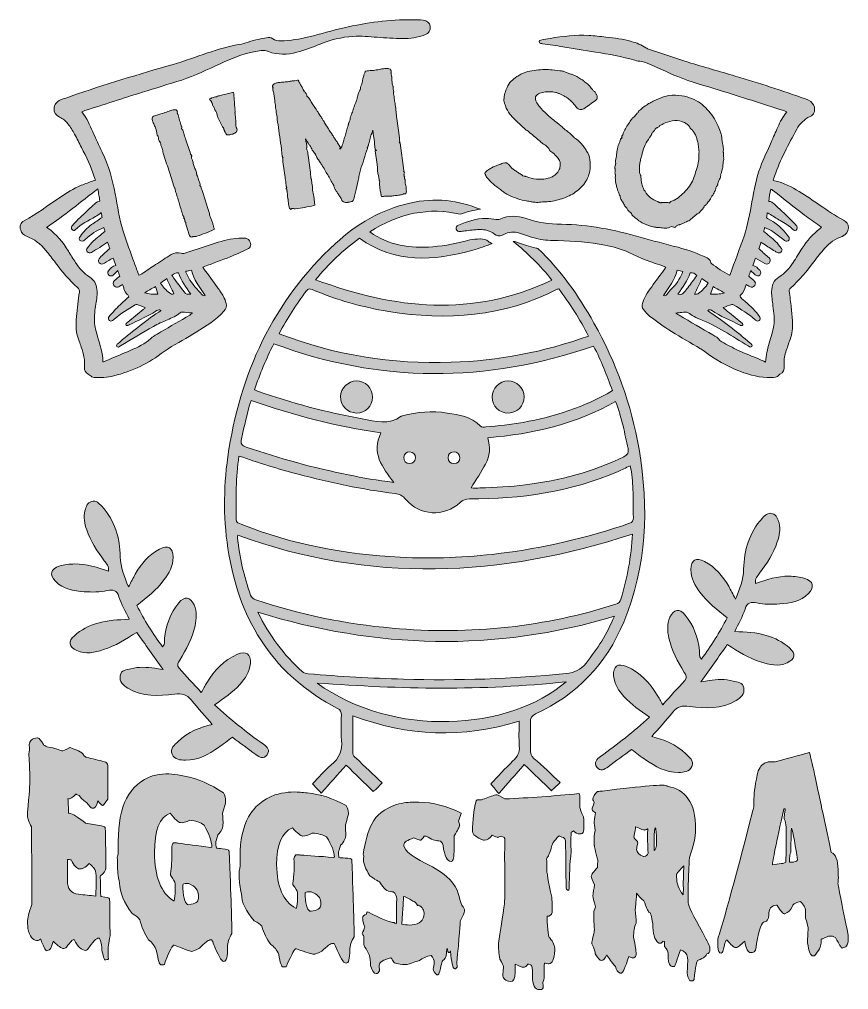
# Model space of a CAD drawing. Header units: inches. Extents: x 130 to 950, y -1020 to -60.
import ezdxf

# ---------------------------------------------------------------- set-up
doc = ezdxf.new("R2010")
doc.units = ezdxf.units.IN
doc.header["$MEASUREMENT"] = 0
doc.layers.add('Layer 1', color=7, linetype='Continuous')

# ---------------------------------------------------------------- blocks, each defined once
blk = doc.blocks.new('block 3')
at = {"layer": 'Layer 1', "true_color": 0xff3c95}
h = blk.add_hatch(color=230, dxfattribs=at)
h.dxf.hatch_style = 2
edge = h.paths.add_edge_path()
edge.add_spline(control_points=[(191.35, -151.45), (196.46, -157.6), (199.15, -164.55), (202.16, -171.35), (205.13, -178.07), (208.21, -184.74), (211.38, -191.37), (217.69, -204.56), (221.77, -218.42), (224.38, -232.77), (226.62, -245.05), (228.38, -257.47), (232.16, -269.39), (235.55, -280.06), (239.57, -290.52), (243.34, -301.07), (244.76, -305.03), (246.26, -308.97), (247.81, -313.15), (248.91, -312.59), (249.93, -312.18), (250.83, -311.59), (255.36, -308.62), (259.84, -305.58), (264.37, -302.61), (269.44, -299.29), (274.51, -295.96), (279.64, -292.75), (282.75, -290.81), (286.11, -290.37), (289.7, -291.45), (290.76, -291.77), (292.1, -291.62), (293.19, -291.28), (301.25, -288.76), (309.31, -286.23), (317.3, -283.53), (325.14, -280.89), (332.93, -278.09), (341.18, -277), (344.71, -276.54), (348.31, -276.43), (351.88, -276.31), (354.15, -276.24), (355.96, -277.29), (357.22, -279.2), (359.37, -282.47), (358.54, -285.76), (354.97, -287.41), (349.39, -289.98), (343.81, -292.6), (338.09, -294.87), (329.73, -298.19), (321.26, -301.22), (312.84, -304.37), (312.32, -304.57), (311.81, -304.75), (311.08, -305.02), (311.47, -305.7), (311.76, -306.34), (312.16, -306.89), (316.6, -312.98), (321.08, -319.04), (325.47, -325.16), (327.56, -328.06), (329.66, -330.99), (331.42, -334.09), (332.63, -336.22), (333.44, -338.62), (334.13, -340.98), (334.99, -343.97), (333.87, -346.35), (331.81, -348.72), (324.14, -357.55), (314.15, -363.27), (304.46, -369.35), (295.37, -375.07), (285.96, -380.29), (276.71, -385.76), (275.29, -386.6), (273.93, -387.56), (272.63, -388.56), (257.7, -399.98), (241.29, -408.36), (222.9, -412.6), (216.52, -414.07), (210.05, -414.83), (203.48, -414.18), (201.93, -414.03), (200.67, -413.5), (199.61, -412.36), (199.06, -411.77), (198.4, -411.24), (197.68, -410.88), (194.89, -409.48), (193.5, -407.14), (193.85, -404.15), (194.68, -397.18), (193.07, -390.65), (190.76, -384.19), (190.08, -382.29), (189.49, -380.36), (188.73, -378.48), (185.52, -370.51), (185.09, -362.21), (185.99, -353.81), (186.84, -345.86), (187.86, -337.93), (188.91, -330.01), (189.17, -328.02), (188.82, -326.64), (187.19, -325.24), (178.86, -318.07), (171.9, -309.64), (165.32, -300.87), (162.23, -296.76), (159.13, -292.65), (155.84, -288.69), (150.59, -282.38), (144.37, -277.34), (136.48, -274.59), (133.59, -273.58), (131.79, -271.42), (130.85, -268.57), (129.58, -264.74), (130.73, -261.03), (134.14, -259.26), (146.67, -252.74), (157.84, -244.16), (169.52, -236.34), (176.32, -231.79), (183.22, -227.38), (190.77, -224.16), (194.64, -222.52), (198.7, -221.29), (202.67, -219.87), (203.26, -219.66), (203.86, -219.48), (204.7, -219.21), (204.33, -217.97), (204.01, -216.85), (203.65, -215.74), (200.31, -205.69), (195.82, -196.14), (190.95, -186.75), (188.66, -182.35), (186.59, -177.83), (184.17, -173.51), (182.2, -170), (180, -166.59), (177.61, -163.35), (175.46, -160.44), (172.53, -158.27), (169.27, -156.69), (165.81, -155.02), (163.5, -152.62), (163.85, -148.6), (164.21, -144.44), (166.35, -141.32), (170.33, -139.77), (173.75, -138.43), (177.23, -137.26), (180.7, -136.04), (214, -124.4), (247.82, -114.45), (281.67, -104.57), (293.11, -101.23), (304.33, -97.09), (315.65, -93.31), (325.85, -89.9), (336.1, -86.69), (346.77, -85.08), (349.97, -84.59), (352.98, -83.7), (356.01, -82.58), (359.27, -81.38), (362.72, -80.71), (366.11, -79.89), (368.7, -79.27), (371.33, -78.85), (373.92, -78.21), (376.2, -77.65), (378.31, -77.82), (380.21, -79.25), (382.53, -81), (385.12, -81.48), (387.99, -81.41), (397.5, -81.19), (406.81, -79.58), (416.01, -77.3), (427.6, -74.44), (439.09, -71.18), (450.71, -68.48), (472.96, -63.31), (495.49, -60.12), (518.41, -60.41), (521.9, -60.45), (525.4, -60.54), (528.87, -60.83), (532.91, -61.17), (535.46, -63.5), (535.95, -66.96), (536.47, -70.68), (534.53, -73.91), (530.72, -75.36), (523.59, -78.07), (516.12, -79.21), (508.56, -79.1), (500.21, -78.98), (491.86, -78.36), (483.52, -77.8), (475.55, -77.27), (467.59, -76.45), (459.58, -76.91), (448.26, -77.55), (437.48, -80.4), (427.01, -84.57), (419.5, -87.56), (412.05, -90.68), (404.17, -92.64), (394.68, -94.99), (385.24, -95.42), (375.97, -91.9), (370.96, -90), (366.18, -91.28), (361.36, -92.23), (349.74, -94.51), (338.85, -98.92), (328.18, -103.91), (315.7, -109.75), (303.3, -115.8), (290.17, -120.07), (277.25, -124.27), (264.2, -128.06), (251.24, -132.15), (232.24, -138.16), (213.28, -144.27), (194.3, -150.34), (193.45, -150.61), (192.63, -150.97), (191.35, -151.45)], knot_values=[0, 0, 0, 0, 1, 1, 1, 2, 2, 2, 3, 3, 3, 4, 4, 4, 5, 5, 5, 6, 6, 6, 7, 7, 7, 8, 8, 8, 9, 9, 9, 10, 10, 10, 11, 11, 11, 12, 12, 12, 13, 13, 13, 14, 14, 14, 15, 15, 15, 16, 16, 16, 17, 17, 17, 18, 18, 18, 19, 19, 19, 20, 20, 20, 21, 21, 21, 22, 22, 22, 23, 23, 23, 24, 24, 24, 25, 25, 25, 26, 26, 26, 27, 27, 27, 28, 28, 28, 29, 29, 29, 30, 30, 30, 31, 31, 31, 32, 32, 32, 33, 33, 33, 34, 34, 34, 35, 35, 35, 36, 36, 36, 37, 37, 37, 38, 38, 38, 39, 39, 39, 40, 40, 40, 41, 41, 41, 42, 42, 42, 43, 43, 43, 44, 44, 44, 45, 45, 45, 46, 46, 46, 47, 47, 47, 48, 48, 48, 49, 49, 49, 50, 50, 50, 51, 51, 51, 52, 52, 52, 53, 53, 53, 54, 54, 54, 55, 55, 55, 56, 56, 56, 57, 57, 57, 58, 58, 58, 59, 59, 59, 60, 60, 60, 61, 61, 61, 62, 62, 62, 63, 63, 63, 64, 64, 64, 65, 65, 65, 66, 66, 66, 67, 67, 67, 68, 68, 68, 69, 69, 69, 70, 70, 70, 71, 71, 71, 72, 72, 72, 73, 73, 73, 74, 74, 74, 75, 75, 75, 76, 76, 76, 77, 77, 77, 78, 78, 78, 79, 79, 79, 80, 80, 80, 80], degree=3, periodic=1)
edge = h.paths.add_edge_path()
edge.add_spline(control_points=[(210.61, -251.24), (208.4, -252.7), (206.61, -253.97), (204.73, -255.11), (197.9, -259.22), (190.48, -262.43), (184.81, -268.3), (184.11, -269.02), (183.19, -269.16), (182.29, -268.56), (181.26, -267.89), (180.76, -266.92), (181.12, -265.73), (181.32, -265.06), (181.74, -264.4), (182.21, -263.86), (184.02, -261.78), (185.78, -259.64), (187.77, -257.74), (192.54, -253.16), (197.44, -248.71), (202.28, -244.2), (204.26, -242.35), (205.98, -240.13), (209.1, -239.86), (208.8, -237.68), (208.58, -235.77), (208.25, -233.88), (207.93, -232.01), (207.5, -230.16), (207.01, -227.81), (190.23, -240.61), (174.39, -253.99), (156.34, -265.94), (157.15, -266.23), (157.56, -266.28), (157.85, -266.49), (166.15, -272.69), (172.65, -280.47), (178, -289.27), (180.34, -293.12), (182.72, -296.94), (185.19, -300.7), (188.91, -306.36), (193.36, -311.29), (199.15, -314.98), (203.45, -317.72), (205.58, -321.92), (206.18, -326.93), (206.79, -331.91), (206.12, -336.83), (205.35, -341.73), (204.45, -347.45), (203.38, -353.13), (203.85, -358.98), (204.25, -364.05), (205.46, -368.95), (206.89, -373.79), (209.31, -381.98), (212.02, -390.09), (212.23, -398.87), (212.74, -398.73), (213.11, -398.69), (213.43, -398.55), (220.18, -395.67), (226.91, -392.72), (233.69, -389.91), (241.09, -386.85), (248.43, -383.72), (255.15, -379.31), (256.14, -378.66), (257.04, -377.87), (257.95, -377.11), (259.35, -375.95), (260.62, -374.61), (262.13, -373.61), (264.5, -372.03), (267, -370.67), (269.46, -369.24), (278.99, -363.68), (288.52, -358.14), (298.03, -352.58), (298.87, -352.09), (299.66, -351.51), (300.47, -350.97), (300.42, -350.78), (300.37, -350.59), (300.32, -350.41), (296.96, -350.12), (293.61, -349.8), (290.24, -349.57), (289.77, -349.54), (289.16, -349.82), (288.78, -350.15), (285.07, -353.46), (280.54, -355.24), (276.07, -357.2), (271.37, -359.26), (266.56, -361.19), (262.12, -363.73), (251.19, -369.98), (240.45, -376.54), (229.64, -382.98), (228.93, -383.4), (228.25, -383.95), (227.47, -384.14), (226.97, -384.27), (226.11, -384.03), (225.83, -383.65), (225.55, -383.28), (225.71, -382.48), (225.89, -381.94), (226.02, -381.55), (226.49, -381.27), (226.84, -380.97), (239.82, -369.83), (253.09, -359.07), (267.36, -349.6), (268.09, -349.12), (268.79, -348.61), (269.74, -347.95), (267.98, -347.11), (266.73, -347.21), (265.33, -348.12), (262.8, -349.78), (260.21, -351.38), (257.51, -352.74), (250.78, -356.13), (243.98, -359.36), (237.21, -362.65), (236.96, -362.77), (236.68, -362.97), (236.44, -362.94), (235.94, -362.88), (235.15, -362.81), (235.04, -362.52), (234.86, -362.04), (234.94, -361.27), (235.23, -360.85), (235.62, -360.26), (236.32, -359.88), (236.89, -359.42), (241.94, -355.3), (247, -351.18), (252.05, -347.04), (252.72, -346.49), (253.3, -345.82), (254.07, -345.06), (251.13, -343.96), (248.51, -342.93), (245.84, -342.03), (245.35, -341.86), (244.59, -342.12), (244.09, -342.41), (236.82, -346.57), (229.8, -351.09), (223.4, -356.53), (222.84, -357.01), (222.31, -357.52), (221.71, -357.94), (220.7, -358.65), (219.63, -358.65), (218.65, -357.9), (217.64, -357.13), (217.42, -356.03), (217.81, -354.92), (218.07, -354.17), (218.57, -353.45), (219.13, -352.86), (222.9, -348.85), (226.66, -344.82), (230.56, -340.93), (232.76, -338.73), (235.23, -336.8), (237.85, -334.51), (237.35, -333.68), (237.02, -332.69), (236.34, -332.1), (234.59, -330.6), (233.53, -328.76), (233, -326.55), (232.68, -325.23), (232.21, -323.96), (231.73, -322.44), (230.98, -322.83), (230.43, -323.09), (229.89, -323.39), (229.24, -323.75), (228.64, -324.17), (227.98, -324.5), (226.32, -325.32), (224.96, -325.12), (223.69, -323.91), (221.92, -322.23), (221.91, -320.11), (223.78, -318.4), (225.45, -316.87), (227.22, -315.45), (228.95, -313.98), (228.24, -312.08), (227.61, -310.43), (226.87, -308.46), (225.16, -310.19), (223.82, -311.7), (222.31, -313.03), (220.96, -314.21), (219.26, -314.1), (218.06, -312.98), (216.88, -311.88), (216.62, -310.06), (217.72, -308.75), (219.66, -306.46), (221.42, -303.86), (225.08, -303.61), (224.07, -300.97), (223.13, -298.54), (222.2, -296.11), (219.24, -297.88), (216.49, -299.37), (213.91, -301.11), (211.53, -302.72), (209.5, -302.14), (208.5, -300.8), (207.26, -299.13), (207.55, -297.46), (209.48, -295.47), (209.74, -295.21), (209.99, -294.94), (210.26, -294.69), (213.09, -292.09), (215.91, -289.5), (218.89, -286.76), (218.28, -284.87), (217.62, -282.82), (216.85, -280.44), (214.05, -282.29), (211.56, -284), (209.01, -285.61), (206.29, -287.32), (203.57, -289.02), (200.75, -290.56), (199.2, -291.41), (197.72, -291), (196.76, -289.86), (195.9, -288.82), (195.83, -287.58), (197.01, -286.08), (198.87, -283.7), (200.74, -281.27), (202.95, -279.23), (206.44, -276), (210.22, -273.08), (214.14, -269.81), (213.9, -268.82), (213.59, -267.52), (213.25, -266.08), (206.11, -268.74), (200.13, -272.74), (194.74, -277.69), (194.2, -278.18), (193.72, -278.78), (193.1, -279.15), (191.31, -280.24), (188.68, -278.94), (188.8, -276.97), (188.85, -276.13), (189.4, -275.25), (189.92, -274.52), (193.03, -270.15), (196.65, -266.24), (200.97, -263.05), (204.29, -260.62), (207.74, -258.38), (211.36, -255.9), (211.16, -254.65), (210.91, -253.13), (210.61, -251.24)], knot_values=[0, 0, 0, 0, 1, 1, 1, 2, 2, 2, 3, 3, 3, 4, 4, 4, 5, 5, 5, 6, 6, 6, 7, 7, 7, 8, 8, 8, 9, 9, 9, 10, 10, 10, 11, 11, 11, 12, 12, 12, 13, 13, 13, 14, 14, 14, 15, 15, 15, 16, 16, 16, 17, 17, 17, 18, 18, 18, 19, 19, 19, 20, 20, 20, 21, 21, 21, 22, 22, 22, 23, 23, 23, 24, 24, 24, 25, 25, 25, 26, 26, 26, 27, 27, 27, 28, 28, 28, 29, 29, 29, 30, 30, 30, 31, 31, 31, 32, 32, 32, 33, 33, 33, 34, 34, 34, 35, 35, 35, 36, 36, 36, 37, 37, 37, 38, 38, 38, 39, 39, 39, 40, 40, 40, 41, 41, 41, 42, 42, 42, 43, 43, 43, 44, 44, 44, 45, 45, 45, 46, 46, 46, 47, 47, 47, 48, 48, 48, 49, 49, 49, 50, 50, 50, 51, 51, 51, 52, 52, 52, 53, 53, 53, 54, 54, 54, 55, 55, 55, 56, 56, 56, 57, 57, 57, 58, 58, 58, 59, 59, 59, 60, 60, 60, 61, 61, 61, 62, 62, 62, 63, 63, 63, 64, 64, 64, 65, 65, 65, 66, 66, 66, 67, 67, 67, 68, 68, 68, 69, 69, 69, 70, 70, 70, 71, 71, 71, 72, 72, 72, 73, 73, 73, 74, 74, 74, 75, 75, 75, 76, 76, 76, 77, 77, 77, 78, 78, 78, 79, 79, 79, 80, 80, 80, 81, 81, 81, 82, 82, 82, 83, 83, 83, 84, 84, 84, 85, 85, 85, 86, 86, 86, 87, 87, 87, 88, 88, 88, 89, 89, 89, 90, 90, 90, 91, 91, 91, 92, 92, 92, 92], degree=3, periodic=1)
edge = h.paths.add_edge_path()
edge.add_spline(control_points=[(299.05, -331.74), (294.19, -324.93), (289.52, -318.36), (286.92, -310.73), (284.18, -310.45), (282.3, -311.6), (280.5, -313.26), (281.04, -314.13), (281.45, -314.94), (281.99, -315.66), (285.53, -320.35), (289.16, -324.97), (292.63, -329.71), (294.21, -331.87), (296.15, -332.42), (299.05, -331.74)], knot_values=[0, 0, 0, 0, 1, 1, 1, 2, 2, 2, 3, 3, 3, 4, 4, 4, 5, 5, 5, 5], degree=3, periodic=1)
edge = h.paths.add_edge_path()
edge.add_spline(control_points=[(294.2, -309.26), (294.26, -309.69), (294.25, -309.97), (294.35, -310.2), (296.66, -315.52), (299.5, -320.51), (303.51, -324.77), (305.77, -327.17), (307.97, -329.63), (310.07, -332.16), (310.94, -333.2), (311.8, -333.58), (313.33, -333.22), (308.15, -325.07), (301.76, -317.79), (299.76, -308.02), (297.75, -308.47), (295.99, -308.86), (294.2, -309.26)], knot_values=[0, 0, 0, 0, 1, 1, 1, 2, 2, 2, 3, 3, 3, 4, 4, 4, 5, 5, 5, 6, 6, 6, 6], degree=3, periodic=1)
edge = h.paths.add_edge_path()
edge.add_spline(control_points=[(275.27, -316.5), (273.24, -317.94), (271.18, -319.39), (269.1, -320.86), (271.67, -324.75), (274.51, -327.88), (277.93, -330.59), (279.51, -331.85), (280.82, -331.96), (282.51, -331.6), (280.06, -326.48), (277.7, -321.57), (275.27, -316.5)], knot_values=[0, 0, 0, 0, 1, 1, 1, 2, 2, 2, 3, 3, 3, 4, 4, 4, 4], degree=3, periodic=1)
edge = h.paths.add_edge_path()
edge.add_spline(control_points=[(253.46, -330.47), (257.77, -331.73), (261.98, -332.13), (266.64, -331.86), (265.78, -329.26), (265, -326.9), (264.16, -324.36), (260.38, -326.52), (256.92, -328.49), (253.46, -330.47)], knot_values=[0, 0, 0, 0, 1, 1, 1, 2, 2, 2, 3, 3, 3, 3], degree=3, periodic=1)
h = blk.add_hatch(color=230, dxfattribs=at)
h.dxf.hatch_style = 2
edge = h.paths.add_edge_path()
edge.add_spline(control_points=[(831.99, -313.06), (832.31, -312.71), (832.49, -312.6), (832.55, -312.44), (837.19, -299.77), (841.99, -287.15), (846.41, -274.39), (850.2, -263.43), (852.13, -251.99), (854.24, -240.61), (856.4, -228.96), (858.26, -217.22), (862.6, -206.13), (865.85, -197.85), (869.63, -189.77), (873.21, -181.62), (875.39, -176.65), (877.69, -171.75), (879.83, -166.77), (882.13, -161.44), (884.74, -156.29), (888.7, -151.44), (887.57, -151.02), (886.69, -150.64), (885.78, -150.35), (864.43, -143.56), (843.1, -136.7), (821.72, -130.02), (808.05, -125.75), (794.12, -122.24), (780.88, -116.73), (770.71, -112.49), (760.74, -107.78), (750.63, -103.38), (748.91, -102.63), (746.97, -102.32), (745.11, -101.91), (742.87, -101.41), (740.57, -101.17), (738.37, -100.54), (725.63, -96.89), (712.65, -94.47), (699.56, -92.52), (688.75, -90.9), (678, -88.93), (667.21, -87.18), (660.51, -86.1), (653.78, -85.14), (647.06, -84.13), (646.51, -84.05), (645.97, -83.97), (645.42, -83.87), (644.44, -83.69), (643.66, -83.23), (643.59, -82.13), (643.5, -80.87), (644.52, -80.66), (645.42, -80.5), (648.49, -79.95), (651.57, -79.44), (654.65, -78.93), (667.28, -76.85), (679.96, -75.33), (692.78, -75.97), (698.46, -76.25), (704.12, -76.96), (709.78, -77.61), (718.27, -78.59), (726.75, -79.62), (735, -81.95), (740.07, -83.38), (744.94, -85.24), (749.33, -88.22), (749.85, -88.58), (750.43, -88.89), (751.03, -89.09), (764.35, -93.55), (777.61, -98.2), (791.03, -102.37), (806.54, -107.19), (822.21, -111.53), (837.78, -116.18), (861.1, -123.15), (884.26, -130.61), (907.18, -138.8), (908.22, -139.17), (909.27, -139.5), (910.27, -139.97), (913.3, -141.38), (915.2, -143.78), (915.96, -147), (916.92, -151.1), (915.51, -154.23), (911.69, -156.16), (906.01, -159.04), (901.48, -163.18), (898.54, -168.74), (890.54, -183.82), (882.18, -198.75), (876.66, -215.01), (876.21, -216.31), (875.81, -217.63), (875.35, -219.04), (875.79, -219.28), (876.16, -219.58), (876.57, -219.68), (885.33, -221.8), (893.39, -225.57), (900.97, -230.32), (907.97, -234.71), (914.8, -239.37), (921.64, -244.02), (929.17, -249.13), (936.59, -254.4), (944.72, -258.55), (947.86, -260.15), (949.85, -262.44), (949.64, -266.11), (949.42, -269.91), (947.54, -272.69), (944.12, -274.4), (943.88, -274.52), (943.61, -274.6), (943.35, -274.69), (936.5, -277.08), (930.8, -281.22), (926.08, -286.63), (922.4, -290.85), (918.94, -295.27), (915.58, -299.75), (908.57, -309.12), (901.16, -318.11), (892.29, -325.8), (891.25, -326.7), (890.93, -327.61), (891.1, -328.92), (891.82, -334.29), (892.53, -339.66), (893.12, -345.05), (893.64, -349.7), (894.05, -354.37), (894.41, -359.04), (894.87, -365.08), (893.9, -370.94), (891.92, -376.65), (890.47, -380.82), (889.05, -384.99), (887.71, -389.18), (886.3, -393.6), (885.65, -398.13), (886.18, -402.78), (886.61, -406.53), (885.56, -409.5), (881.87, -411.12), (881.62, -411.23), (881.3, -411.33), (881.17, -411.53), (879.24, -414.46), (876.2, -414.35), (873.27, -414.38), (862.54, -414.5), (852.33, -411.95), (842.39, -408.16), (829.51, -403.25), (817.6, -396.6), (806.78, -388.04), (805.7, -387.19), (804.52, -386.46), (803.34, -385.76), (793.77, -380.1), (784.05, -374.68), (774.65, -368.76), (767.28, -364.11), (760.2, -358.97), (753.19, -353.78), (750.75, -351.96), (748.8, -349.41), (746.85, -347.01), (745.45, -345.29), (745.16, -343.08), (745.9, -340.98), (746.83, -338.3), (747.77, -335.58), (749.16, -333.13), (750.88, -330.11), (753.03, -327.33), (755.07, -324.5), (759.32, -318.61), (763.63, -312.77), (767.9, -306.9), (768.27, -306.4), (768.56, -305.84), (769, -305.13), (768.37, -304.85), (767.91, -304.6), (767.42, -304.44), (755.48, -300.68), (743.88, -296.06), (732.57, -290.75), (724.92, -287.16), (716.9, -284.99), (708.7, -283.33), (693.43, -280.24), (677.93, -279.35), (662.4, -278.83), (655.79, -278.6), (649.14, -278.72), (642.65, -277.27), (639.08, -276.48), (635.59, -275.29), (632.09, -274.2), (629.46, -273.37), (626.91, -272.33), (624.28, -271.52), (618.95, -269.89), (613.75, -270.31), (608.73, -272.74), (608.23, -272.98), (607.73, -273.22), (607.22, -273.42), (604.45, -274.54), (601.71, -274.41), (599.41, -272.5), (595.11, -268.94), (590.06, -267.8), (584.73, -267.96), (579.88, -268.11), (575.05, -268.76), (570.21, -269.25), (568.66, -269.41), (567.13, -269.83), (565.58, -269.97), (563.68, -270.15), (562.27, -269.15), (561.79, -267.48), (561.3, -265.77), (561.93, -264.23), (563.81, -263.49), (572.63, -260.01), (581.54, -256.74), (591.23, -256.96), (594.61, -257.03), (597.99, -257.48), (601.34, -257.99), (602.67, -258.19), (603.92, -258.33), (605.08, -257.74), (613.57, -253.45), (622.35, -254.27), (630.83, -257.1), (642.23, -260.91), (653.9, -262.52), (665.79, -262.7), (692.37, -263.11), (718.14, -268.17), (743.58, -275.48), (756.02, -279.06), (768.61, -282.11), (781.09, -285.52), (790.94, -288.21), (800.58, -291.49), (809.81, -295.9), (811.6, -296.75), (812.86, -297.86), (813.27, -299.86), (813.39, -300.44), (813.69, -301.14), (814.14, -301.47), (819.85, -305.64), (825.51, -309.9), (831.99, -313.06)], knot_values=[0, 0, 0, 0, 1, 1, 1, 2, 2, 2, 3, 3, 3, 4, 4, 4, 5, 5, 5, 6, 6, 6, 7, 7, 7, 8, 8, 8, 9, 9, 9, 10, 10, 10, 11, 11, 11, 12, 12, 12, 13, 13, 13, 14, 14, 14, 15, 15, 15, 16, 16, 16, 17, 17, 17, 18, 18, 18, 19, 19, 19, 20, 20, 20, 21, 21, 21, 22, 22, 22, 23, 23, 23, 24, 24, 24, 25, 25, 25, 26, 26, 26, 27, 27, 27, 28, 28, 28, 29, 29, 29, 30, 30, 30, 31, 31, 31, 32, 32, 32, 33, 33, 33, 34, 34, 34, 35, 35, 35, 36, 36, 36, 37, 37, 37, 38, 38, 38, 39, 39, 39, 40, 40, 40, 41, 41, 41, 42, 42, 42, 43, 43, 43, 44, 44, 44, 45, 45, 45, 46, 46, 46, 47, 47, 47, 48, 48, 48, 49, 49, 49, 50, 50, 50, 51, 51, 51, 52, 52, 52, 53, 53, 53, 54, 54, 54, 55, 55, 55, 56, 56, 56, 57, 57, 57, 58, 58, 58, 59, 59, 59, 60, 60, 60, 61, 61, 61, 62, 62, 62, 63, 63, 63, 64, 64, 64, 65, 65, 65, 66, 66, 66, 67, 67, 67, 68, 68, 68, 69, 69, 69, 70, 70, 70, 71, 71, 71, 72, 72, 72, 73, 73, 73, 74, 74, 74, 75, 75, 75, 76, 76, 76, 77, 77, 77, 78, 78, 78, 79, 79, 79, 80, 80, 80, 81, 81, 81, 82, 82, 82, 83, 83, 83, 84, 84, 84, 85, 85, 85, 86, 86, 86, 87, 87, 87, 88, 88, 88, 89, 89, 89, 90, 90, 90, 90], degree=3, periodic=1)
edge = h.paths.add_edge_path()
edge.add_spline(control_points=[(867.65, -398.97), (868.1, -395.55), (868.25, -392.4), (868.97, -389.4), (870.43, -383.34), (872.2, -377.35), (873.85, -371.33), (875.43, -365.55), (876.69, -359.7), (876.25, -353.67), (875.99, -350.2), (875.34, -346.75), (874.97, -343.29), (874.46, -338.64), (873.73, -333.98), (873.69, -329.32), (873.65, -323.43), (875.79, -318.25), (880.95, -314.94), (886.74, -311.24), (891.18, -306.31), (894.89, -300.65), (897.97, -295.97), (900.85, -291.16), (903.87, -286.44), (908.71, -278.86), (914.63, -272.25), (921.79, -266.78), (922.19, -266.47), (922.55, -266.09), (923.06, -265.63), (922.29, -265.06), (921.72, -264.62), (921.13, -264.2), (916.2, -260.68), (911.17, -257.28), (906.35, -253.61), (896.05, -245.74), (885.87, -237.73), (875.63, -229.79), (874.88, -229.2), (874.09, -228.66), (873.04, -227.89), (872.13, -232.15), (871.2, -235.94), (871.1, -240.06), (873.39, -240.03), (874.79, -241.34), (876.22, -242.68), (879.77, -246.01), (883.45, -249.2), (886.95, -252.59), (890.44, -255.97), (893.78, -259.52), (897.17, -263.01), (897.68, -263.54), (898.15, -264.12), (898.52, -264.75), (899.34, -266.11), (899.09, -267.62), (897.96, -268.44), (896.73, -269.33), (895.73, -268.84), (894.8, -267.9), (891.14, -264.19), (886.71, -261.58), (882.24, -259.02), (878.5, -256.87), (874.84, -254.57), (871.14, -252.35), (870.63, -252.05), (870.1, -251.78), (869.41, -251.39), (869.12, -253.18), (868.88, -254.69), (868.63, -256.22), (869.06, -256.48), (869.36, -256.69), (869.68, -256.86), (877.68, -261.1), (884.43, -266.8), (889.83, -274.08), (890.22, -274.59), (890.64, -275.09), (890.92, -275.67), (891.78, -277.42), (890.72, -279.25), (888.76, -279.52), (887.52, -279.69), (886.76, -278.95), (885.87, -278.25), (882.34, -275.47), (878.85, -272.61), (875.13, -270.11), (872.66, -268.46), (869.81, -267.36), (866.8, -265.84), (866.4, -267.56), (866.1, -268.84), (865.89, -269.76), (869.98, -273.19), (873.89, -276.24), (877.51, -279.61), (879.7, -281.66), (881.47, -284.18), (883.35, -286.54), (884.08, -287.46), (884.24, -288.58), (883.47, -289.62), (882.62, -290.75), (881.43, -291.27), (880.08, -290.88), (879.03, -290.58), (878.03, -290.05), (877.1, -289.47), (873.31, -287.05), (869.56, -284.56), (865.78, -282.12), (864.98, -281.6), (864.12, -281.16), (863.12, -280.59), (862.38, -282.97), (861.73, -285.04), (861.1, -287.04), (861.49, -287.39), (861.7, -287.57), (861.9, -287.75), (864.97, -290.5), (868.07, -293.23), (871.11, -296.02), (872.28, -297.09), (872.74, -298.43), (872.01, -300.01), (871.04, -302.09), (869.11, -302.75), (866.96, -301.54), (863.94, -299.83), (860.99, -298.01), (857.83, -296.12), (856.88, -298.63), (855.97, -301), (854.97, -303.63), (858.38, -303.76), (860.08, -306.15), (861.94, -308.28), (863.42, -309.96), (863.4, -311.58), (862.05, -312.91), (860.73, -314.2), (859.04, -314.17), (857.4, -312.71), (855.99, -311.46), (854.67, -310.11), (853.08, -308.58), (852.38, -310.59), (851.76, -312.36), (851.15, -314.1), (852.99, -315.63), (854.64, -316.94), (856.21, -318.35), (857.88, -319.84), (858.09, -321.56), (856.94, -323.24), (855.74, -324.99), (853.88, -325.43), (851.88, -324.39), (850.76, -323.79), (849.67, -323.12), (848.47, -322.43), (848.2, -323.01), (847.96, -323.4), (847.84, -323.82), (846.95, -327.11), (846.21, -330.41), (843.12, -332.58), (842.06, -333.32), (842.34, -334.61), (843.43, -335.61), (844.03, -336.17), (844.67, -336.69), (845.31, -337.23), (850.87, -341.91), (856.19, -346.83), (860.71, -352.57), (861.22, -353.21), (861.76, -353.86), (862.14, -354.58), (862.78, -355.79), (862.5, -356.93), (861.51, -357.82), (860.57, -358.66), (859.49, -358.62), (858.44, -358.02), (858.05, -357.79), (857.72, -357.46), (857.37, -357.16), (850.83, -351.46), (843.58, -346.79), (836.08, -342.47), (835.56, -342.17), (834.81, -341.82), (834.34, -341.98), (831.6, -342.9), (828.91, -343.97), (825.88, -345.11), (826.83, -345.98), (827.53, -346.68), (828.29, -347.31), (833.27, -351.38), (838.26, -355.43), (843.25, -359.48), (843.82, -359.95), (844.49, -360.34), (844.93, -360.91), (845.2, -361.26), (845.38, -362.1), (845.18, -362.32), (844.82, -362.7), (844.14, -362.86), (843.57, -362.94), (843.26, -362.98), (842.9, -362.68), (842.57, -362.51), (833.15, -357.57), (823.07, -353.88), (814.21, -347.84), (812.95, -346.99), (811.78, -347.16), (810.47, -348.02), (810.86, -348.35), (811.05, -348.55), (811.27, -348.7), (825.81, -358.1), (839.19, -369.02), (852.35, -380.22), (852.98, -380.76), (853.69, -381.26), (854.14, -381.93), (854.42, -382.35), (854.51, -383.23), (854.25, -383.6), (853.98, -384), (853.12, -384.28), (852.63, -384.16), (851.86, -383.98), (851.17, -383.44), (850.47, -383.01), (842.7, -378.28), (834.98, -373.47), (827.16, -368.82), (819.26, -364.13), (811.17, -359.79), (802.54, -356.55), (799.97, -355.58), (797.53, -354.26), (795.12, -352.93), (793.3, -351.93), (791.74, -350.14), (789.84, -349.69), (787.8, -349.21), (785.48, -349.87), (783.28, -350.07), (782.07, -350.18), (780.86, -350.36), (779.02, -350.58), (780.52, -351.58), (781.39, -352.23), (782.33, -352.77), (793.43, -359.25), (804.55, -365.71), (815.66, -372.2), (818.19, -373.67), (820.82, -375.02), (822.53, -377.58), (822.96, -378.23), (823.79, -378.67), (824.51, -379.05), (829.86, -381.89), (835.11, -384.93), (840.61, -387.44), (847.62, -390.64), (854.84, -393.39), (861.96, -396.36), (863.81, -397.14), (865.61, -398.03), (867.65, -398.97)], knot_values=[0, 0, 0, 0, 1, 1, 1, 2, 2, 2, 3, 3, 3, 4, 4, 4, 5, 5, 5, 6, 6, 6, 7, 7, 7, 8, 8, 8, 9, 9, 9, 10, 10, 10, 11, 11, 11, 12, 12, 12, 13, 13, 13, 14, 14, 14, 15, 15, 15, 16, 16, 16, 17, 17, 17, 18, 18, 18, 19, 19, 19, 20, 20, 20, 21, 21, 21, 22, 22, 22, 23, 23, 23, 24, 24, 24, 25, 25, 25, 26, 26, 26, 27, 27, 27, 28, 28, 28, 29, 29, 29, 30, 30, 30, 31, 31, 31, 32, 32, 32, 33, 33, 33, 34, 34, 34, 35, 35, 35, 36, 36, 36, 37, 37, 37, 38, 38, 38, 39, 39, 39, 40, 40, 40, 41, 41, 41, 42, 42, 42, 43, 43, 43, 44, 44, 44, 45, 45, 45, 46, 46, 46, 47, 47, 47, 48, 48, 48, 49, 49, 49, 50, 50, 50, 51, 51, 51, 52, 52, 52, 53, 53, 53, 54, 54, 54, 55, 55, 55, 56, 56, 56, 57, 57, 57, 58, 58, 58, 59, 59, 59, 60, 60, 60, 61, 61, 61, 62, 62, 62, 63, 63, 63, 64, 64, 64, 65, 65, 65, 66, 66, 66, 67, 67, 67, 68, 68, 68, 69, 69, 69, 70, 70, 70, 71, 71, 71, 72, 72, 72, 73, 73, 73, 74, 74, 74, 75, 75, 75, 76, 76, 76, 77, 77, 77, 78, 78, 78, 79, 79, 79, 80, 80, 80, 81, 81, 81, 82, 82, 82, 83, 83, 83, 84, 84, 84, 85, 85, 85, 86, 86, 86, 87, 87, 87, 88, 88, 88, 89, 89, 89, 90, 90, 90, 91, 91, 91, 92, 92, 92, 93, 93, 93, 94, 94, 94, 95, 95, 95, 95], degree=3, periodic=1)
edge = h.paths.add_edge_path()
edge.add_spline(control_points=[(793.12, -310.74), (790.46, -318.57), (785.71, -325.06), (781.03, -331.74), (784.99, -332.3), (785.14, -332.26), (787.26, -329.81), (788.46, -328.42), (789.69, -327.06), (790.79, -325.6), (793.79, -321.58), (796.72, -317.52), (799.66, -313.52), (796.96, -311.02), (796.47, -310.81), (793.12, -310.74)], knot_values=[0, 0, 0, 0, 1, 1, 1, 2, 2, 2, 3, 3, 3, 4, 4, 4, 5, 5, 5, 5], degree=3, periodic=1)
edge = h.paths.add_edge_path()
edge.add_spline(control_points=[(780.25, -307.98), (778.33, -317.92), (771.78, -325.11), (766.73, -333.25), (768.26, -333.61), (769.16, -333.2), (770.01, -332.11), (771.59, -330.1), (773.22, -328.09), (775.05, -326.32), (779.48, -322.05), (782.59, -316.91), (785.2, -311.42), (785.5, -310.8), (785.65, -310.11), (785.93, -309.29), (784.05, -308.86), (782.37, -308.47), (780.25, -307.98)], knot_values=[0, 0, 0, 0, 1, 1, 1, 2, 2, 2, 3, 3, 3, 4, 4, 4, 5, 5, 5, 6, 6, 6, 6], degree=3, periodic=1)
edge = h.paths.add_edge_path()
edge.add_spline(control_points=[(804.75, -316.48), (802.25, -321.73), (799.91, -326.65), (797.39, -331.93), (798.81, -331.74), (800.21, -331.96), (801.03, -331.37), (804.9, -328.57), (808.31, -325.27), (810.87, -320.8), (808.85, -319.37), (806.85, -317.96), (804.75, -316.48)], knot_values=[0, 0, 0, 0, 1, 1, 1, 2, 2, 2, 3, 3, 3, 4, 4, 4, 4], degree=3, periodic=1)
edge = h.paths.add_edge_path()
edge.add_spline(control_points=[(813.34, -331.96), (818.09, -331.92), (822.35, -332), (826.97, -330.68), (823.03, -328.44), (819.59, -326.48), (815.92, -324.39), (815.05, -326.94), (814.27, -329.23), (813.34, -331.96)], knot_values=[0, 0, 0, 0, 1, 1, 1, 2, 2, 2, 3, 3, 3, 3], degree=3, periodic=1)
at = {"layer": 'Layer 1', "lineweight": 0}
for points, knots in [([(191.35, -151.45), (196.46, -157.6), (199.15, -164.55), (202.16, -171.35), (205.13, -178.07), (208.21, -184.74), (211.38, -191.37), (217.69, -204.56), (221.77, -218.42), (224.38, -232.77), (226.62, -245.05), (228.38, -257.47), (232.16, -269.39), (235.55, -280.06), (239.57, -290.52), (243.34, -301.07), (244.76, -305.03), (246.26, -308.97), (247.81, -313.15), (248.91, -312.59), (249.93, -312.18), (250.83, -311.59), (255.36, -308.62), (259.84, -305.58), (264.37, -302.61), (269.44, -299.29), (274.51, -295.96), (279.64, -292.75), (282.75, -290.81), (286.11, -290.37), (289.7, -291.45), (290.76, -291.77), (292.1, -291.62), (293.19, -291.28), (301.25, -288.76), (309.31, -286.23), (317.3, -283.53), (325.14, -280.89), (332.93, -278.09), (341.18, -277), (344.71, -276.54), (348.31, -276.43), (351.88, -276.31), (354.15, -276.24), (355.96, -277.29), (357.22, -279.2), (359.37, -282.47), (358.54, -285.76), (354.97, -287.41), (349.39, -289.98), (343.81, -292.6), (338.09, -294.87), (329.73, -298.19), (321.26, -301.22), (312.84, -304.37), (312.32, -304.57), (311.81, -304.75), (311.08, -305.02), (311.47, -305.7), (311.76, -306.34), (312.16, -306.89), (316.6, -312.98), (321.08, -319.04), (325.47, -325.16), (327.56, -328.06), (329.66, -330.99), (331.42, -334.09), (332.63, -336.22), (333.44, -338.62), (334.13, -340.98), (334.99, -343.97), (333.87, -346.35), (331.81, -348.72), (324.14, -357.55), (314.15, -363.27), (304.46, -369.35), (295.37, -375.07), (285.96, -380.29), (276.71, -385.76), (275.29, -386.6), (273.93, -387.56), (272.63, -388.56), (257.7, -399.98), (241.29, -408.36), (222.9, -412.6), (216.52, -414.07), (210.05, -414.83), (203.48, -414.18), (201.93, -414.03), (200.67, -413.5), (199.61, -412.36), (199.06, -411.77), (198.4, -411.24), (197.68, -410.88), (194.89, -409.48), (193.5, -407.14), (193.85, -404.15), (194.68, -397.18), (193.07, -390.65), (190.76, -384.19), (190.08, -382.29), (189.49, -380.36), (188.73, -378.48), (185.52, -370.51), (185.09, -362.21), (185.99, -353.81), (186.84, -345.86), (187.86, -337.93), (188.91, -330.01), (189.17, -328.02), (188.82, -326.64), (187.19, -325.24), (178.86, -318.07), (171.9, -309.64), (165.32, -300.87), (162.23, -296.76), (159.13, -292.65), (155.84, -288.69), (150.59, -282.38), (144.37, -277.34), (136.48, -274.59), (133.59, -273.58), (131.79, -271.42), (130.85, -268.57), (129.58, -264.74), (130.73, -261.03), (134.14, -259.26), (146.67, -252.74), (157.84, -244.16), (169.52, -236.34), (176.32, -231.79), (183.22, -227.38), (190.77, -224.16), (194.64, -222.52), (198.7, -221.29), (202.67, -219.87), (203.26, -219.66), (203.86, -219.48), (204.7, -219.21), (204.33, -217.97), (204.01, -216.85), (203.65, -215.74), (200.31, -205.69), (195.82, -196.14), (190.95, -186.75), (188.66, -182.35), (186.59, -177.83), (184.17, -173.51), (182.2, -170), (180, -166.59), (177.61, -163.35), (175.46, -160.44), (172.53, -158.27), (169.27, -156.69), (165.81, -155.02), (163.5, -152.62), (163.85, -148.6), (164.21, -144.44), (166.35, -141.32), (170.33, -139.77), (173.75, -138.43), (177.23, -137.26), (180.7, -136.04), (214, -124.4), (247.82, -114.45), (281.67, -104.57), (293.11, -101.23), (304.33, -97.09), (315.65, -93.31), (325.85, -89.9), (336.1, -86.69), (346.77, -85.08), (349.97, -84.59), (352.98, -83.7), (356.01, -82.58), (359.27, -81.38), (362.72, -80.71), (366.11, -79.89), (368.7, -79.27), (371.33, -78.85), (373.92, -78.21), (376.2, -77.65), (378.31, -77.82), (380.21, -79.25), (382.53, -81), (385.12, -81.48), (387.99, -81.41), (397.5, -81.19), (406.81, -79.58), (416.01, -77.3), (427.6, -74.44), (439.09, -71.18), (450.71, -68.48), (472.96, -63.31), (495.49, -60.12), (518.41, -60.41), (521.9, -60.45), (525.4, -60.54), (528.87, -60.83), (532.91, -61.17), (535.46, -63.5), (535.95, -66.96), (536.47, -70.68), (534.53, -73.91), (530.72, -75.36), (523.59, -78.07), (516.12, -79.21), (508.56, -79.1), (500.21, -78.98), (491.86, -78.36), (483.52, -77.8), (475.55, -77.27), (467.59, -76.45), (459.58, -76.91), (448.26, -77.55), (437.48, -80.4), (427.01, -84.57), (419.5, -87.56), (412.05, -90.68), (404.17, -92.64), (394.68, -94.99), (385.24, -95.42), (375.97, -91.9), (370.96, -90), (366.18, -91.28), (361.36, -92.23), (349.74, -94.51), (338.85, -98.92), (328.18, -103.91), (315.7, -109.75), (303.3, -115.8), (290.17, -120.07), (277.25, -124.27), (264.2, -128.06), (251.24, -132.15), (232.24, -138.16), (213.28, -144.27), (194.3, -150.34), (193.45, -150.61), (192.63, -150.97), (191.35, -151.45)], [0, 0, 0, 0, 1, 1, 1, 2, 2, 2, 3, 3, 3, 4, 4, 4, 5, 5, 5, 6, 6, 6, 7, 7, 7, 8, 8, 8, 9, 9, 9, 10, 10, 10, 11, 11, 11, 12, 12, 12, 13, 13, 13, 14, 14, 14, 15, 15, 15, 16, 16, 16, 17, 17, 17, 18, 18, 18, 19, 19, 19, 20, 20, 20, 21, 21, 21, 22, 22, 22, 23, 23, 23, 24, 24, 24, 25, 25, 25, 26, 26, 26, 27, 27, 27, 28, 28, 28, 29, 29, 29, 30, 30, 30, 31, 31, 31, 32, 32, 32, 33, 33, 33, 34, 34, 34, 35, 35, 35, 36, 36, 36, 37, 37, 37, 38, 38, 38, 39, 39, 39, 40, 40, 40, 41, 41, 41, 42, 42, 42, 43, 43, 43, 44, 44, 44, 45, 45, 45, 46, 46, 46, 47, 47, 47, 48, 48, 48, 49, 49, 49, 50, 50, 50, 51, 51, 51, 52, 52, 52, 53, 53, 53, 54, 54, 54, 55, 55, 55, 56, 56, 56, 57, 57, 57, 58, 58, 58, 59, 59, 59, 60, 60, 60, 61, 61, 61, 62, 62, 62, 63, 63, 63, 64, 64, 64, 65, 65, 65, 66, 66, 66, 67, 67, 67, 68, 68, 68, 69, 69, 69, 70, 70, 70, 71, 71, 71, 72, 72, 72, 73, 73, 73, 74, 74, 74, 75, 75, 75, 76, 76, 76, 77, 77, 77, 78, 78, 78, 79, 79, 79, 80, 80, 80, 80]), ([(831.99, -313.06), (832.31, -312.71), (832.49, -312.6), (832.55, -312.44), (837.19, -299.77), (841.99, -287.15), (846.41, -274.39), (850.2, -263.43), (852.13, -251.99), (854.24, -240.61), (856.4, -228.96), (858.26, -217.22), (862.6, -206.13), (865.85, -197.85), (869.63, -189.77), (873.21, -181.62), (875.39, -176.65), (877.69, -171.75), (879.83, -166.77), (882.13, -161.44), (884.74, -156.29), (888.7, -151.44), (887.57, -151.02), (886.69, -150.64), (885.78, -150.35), (864.43, -143.56), (843.1, -136.7), (821.72, -130.02), (808.05, -125.75), (794.12, -122.24), (780.88, -116.73), (770.71, -112.49), (760.74, -107.78), (750.63, -103.38), (748.91, -102.63), (746.97, -102.32), (745.11, -101.91), (742.87, -101.41), (740.57, -101.17), (738.37, -100.54), (725.63, -96.89), (712.65, -94.47), (699.56, -92.52), (688.75, -90.9), (678, -88.93), (667.21, -87.18), (660.51, -86.1), (653.78, -85.14), (647.06, -84.13), (646.51, -84.05), (645.97, -83.97), (645.42, -83.87), (644.44, -83.69), (643.66, -83.23), (643.59, -82.13), (643.5, -80.87), (644.52, -80.66), (645.42, -80.5), (648.49, -79.95), (651.57, -79.44), (654.65, -78.93), (667.28, -76.85), (679.96, -75.33), (692.78, -75.97), (698.46, -76.25), (704.12, -76.96), (709.78, -77.61), (718.27, -78.59), (726.75, -79.62), (735, -81.95), (740.07, -83.38), (744.94, -85.24), (749.33, -88.22), (749.85, -88.58), (750.43, -88.89), (751.03, -89.09), (764.35, -93.55), (777.61, -98.2), (791.03, -102.37), (806.54, -107.19), (822.21, -111.53), (837.78, -116.18), (861.1, -123.15), (884.26, -130.61), (907.18, -138.8), (908.22, -139.17), (909.27, -139.5), (910.27, -139.97), (913.3, -141.38), (915.2, -143.78), (915.96, -147), (916.92, -151.1), (915.51, -154.23), (911.69, -156.16), (906.01, -159.04), (901.48, -163.18), (898.54, -168.74), (890.54, -183.82), (882.18, -198.75), (876.66, -215.01), (876.21, -216.31), (875.81, -217.63), (875.35, -219.04), (875.79, -219.28), (876.16, -219.58), (876.57, -219.68), (885.33, -221.8), (893.39, -225.57), (900.97, -230.32), (907.97, -234.71), (914.8, -239.37), (921.64, -244.02), (929.17, -249.13), (936.59, -254.4), (944.72, -258.55), (947.86, -260.15), (949.85, -262.44), (949.64, -266.11), (949.42, -269.91), (947.54, -272.69), (944.12, -274.4), (943.88, -274.52), (943.61, -274.6), (943.35, -274.69), (936.5, -277.08), (930.8, -281.22), (926.08, -286.63), (922.4, -290.85), (918.94, -295.27), (915.58, -299.75), (908.57, -309.12), (901.16, -318.11), (892.29, -325.8), (891.25, -326.7), (890.93, -327.61), (891.1, -328.92), (891.82, -334.29), (892.53, -339.66), (893.12, -345.05), (893.64, -349.7), (894.05, -354.37), (894.41, -359.04), (894.87, -365.08), (893.9, -370.94), (891.92, -376.65), (890.47, -380.82), (889.05, -384.99), (887.71, -389.18), (886.3, -393.6), (885.65, -398.13), (886.18, -402.78), (886.61, -406.53), (885.56, -409.5), (881.87, -411.12), (881.62, -411.23), (881.3, -411.33), (881.17, -411.53), (879.24, -414.46), (876.2, -414.35), (873.27, -414.38), (862.54, -414.5), (852.33, -411.95), (842.39, -408.16), (829.51, -403.25), (817.6, -396.6), (806.78, -388.04), (805.7, -387.19), (804.52, -386.46), (803.34, -385.76), (793.77, -380.1), (784.05, -374.68), (774.65, -368.76), (767.28, -364.11), (760.2, -358.97), (753.19, -353.78), (750.75, -351.96), (748.8, -349.41), (746.85, -347.01), (745.45, -345.29), (745.16, -343.08), (745.9, -340.98), (746.83, -338.3), (747.77, -335.58), (749.16, -333.13), (750.88, -330.11), (753.03, -327.33), (755.07, -324.5), (759.32, -318.61), (763.63, -312.77), (767.9, -306.9), (768.27, -306.4), (768.56, -305.84), (769, -305.13), (768.37, -304.85), (767.91, -304.6), (767.42, -304.44), (755.48, -300.68), (743.88, -296.06), (732.57, -290.75), (724.92, -287.16), (716.9, -284.99), (708.7, -283.33), (693.43, -280.24), (677.93, -279.35), (662.4, -278.83), (655.79, -278.6), (649.14, -278.72), (642.65, -277.27), (639.08, -276.48), (635.59, -275.29), (632.09, -274.2), (629.46, -273.37), (626.91, -272.33), (624.28, -271.52), (618.95, -269.89), (613.75, -270.31), (608.73, -272.74), (608.23, -272.98), (607.73, -273.22), (607.22, -273.42), (604.45, -274.54), (601.71, -274.41), (599.41, -272.5), (595.11, -268.94), (590.06, -267.8), (584.73, -267.96), (579.88, -268.11), (575.05, -268.76), (570.21, -269.25), (568.66, -269.41), (567.13, -269.83), (565.58, -269.97), (563.68, -270.15), (562.27, -269.15), (561.79, -267.48), (561.3, -265.77), (561.93, -264.23), (563.81, -263.49), (572.63, -260.01), (581.54, -256.74), (591.23, -256.96), (594.61, -257.03), (597.99, -257.48), (601.34, -257.99), (602.67, -258.19), (603.92, -258.33), (605.08, -257.74), (613.57, -253.45), (622.35, -254.27), (630.83, -257.1), (642.23, -260.91), (653.9, -262.52), (665.79, -262.7), (692.37, -263.11), (718.14, -268.17), (743.58, -275.48), (756.02, -279.06), (768.61, -282.11), (781.09, -285.52), (790.94, -288.21), (800.58, -291.49), (809.81, -295.9), (811.6, -296.75), (812.86, -297.86), (813.27, -299.86), (813.39, -300.44), (813.69, -301.14), (814.14, -301.47), (819.85, -305.64), (825.51, -309.9), (831.99, -313.06)], [0, 0, 0, 0, 1, 1, 1, 2, 2, 2, 3, 3, 3, 4, 4, 4, 5, 5, 5, 6, 6, 6, 7, 7, 7, 8, 8, 8, 9, 9, 9, 10, 10, 10, 11, 11, 11, 12, 12, 12, 13, 13, 13, 14, 14, 14, 15, 15, 15, 16, 16, 16, 17, 17, 17, 18, 18, 18, 19, 19, 19, 20, 20, 20, 21, 21, 21, 22, 22, 22, 23, 23, 23, 24, 24, 24, 25, 25, 25, 26, 26, 26, 27, 27, 27, 28, 28, 28, 29, 29, 29, 30, 30, 30, 31, 31, 31, 32, 32, 32, 33, 33, 33, 34, 34, 34, 35, 35, 35, 36, 36, 36, 37, 37, 37, 38, 38, 38, 39, 39, 39, 40, 40, 40, 41, 41, 41, 42, 42, 42, 43, 43, 43, 44, 44, 44, 45, 45, 45, 46, 46, 46, 47, 47, 47, 48, 48, 48, 49, 49, 49, 50, 50, 50, 51, 51, 51, 52, 52, 52, 53, 53, 53, 54, 54, 54, 55, 55, 55, 56, 56, 56, 57, 57, 57, 58, 58, 58, 59, 59, 59, 60, 60, 60, 61, 61, 61, 62, 62, 62, 63, 63, 63, 64, 64, 64, 65, 65, 65, 66, 66, 66, 67, 67, 67, 68, 68, 68, 69, 69, 69, 70, 70, 70, 71, 71, 71, 72, 72, 72, 73, 73, 73, 74, 74, 74, 75, 75, 75, 76, 76, 76, 77, 77, 77, 78, 78, 78, 79, 79, 79, 80, 80, 80, 81, 81, 81, 82, 82, 82, 83, 83, 83, 84, 84, 84, 85, 85, 85, 86, 86, 86, 87, 87, 87, 88, 88, 88, 89, 89, 89, 90, 90, 90, 90]), ([(210.61, -251.24), (208.4, -252.7), (206.61, -253.97), (204.73, -255.11), (197.9, -259.22), (190.48, -262.43), (184.81, -268.3), (184.11, -269.02), (183.19, -269.16), (182.29, -268.56), (181.26, -267.89), (180.76, -266.92), (181.12, -265.73), (181.32, -265.06), (181.74, -264.4), (182.21, -263.86), (184.02, -261.78), (185.78, -259.64), (187.77, -257.74), (192.54, -253.16), (197.44, -248.71), (202.28, -244.2), (204.26, -242.35), (205.98, -240.13), (209.1, -239.86), (208.8, -237.68), (208.58, -235.77), (208.25, -233.88), (207.93, -232.01), (207.5, -230.16), (207.01, -227.81), (190.23, -240.61), (174.39, -253.99), (156.34, -265.94), (157.15, -266.23), (157.56, -266.28), (157.85, -266.49), (166.15, -272.69), (172.65, -280.47), (178, -289.27), (180.34, -293.12), (182.72, -296.94), (185.19, -300.7), (188.91, -306.36), (193.36, -311.29), (199.15, -314.98), (203.45, -317.72), (205.58, -321.92), (206.18, -326.93), (206.79, -331.91), (206.12, -336.83), (205.35, -341.73), (204.45, -347.45), (203.38, -353.13), (203.85, -358.98), (204.25, -364.05), (205.46, -368.95), (206.89, -373.79), (209.31, -381.98), (212.02, -390.09), (212.23, -398.87), (212.74, -398.73), (213.11, -398.69), (213.43, -398.55), (220.18, -395.67), (226.91, -392.72), (233.69, -389.91), (241.09, -386.85), (248.43, -383.72), (255.15, -379.31), (256.14, -378.66), (257.04, -377.87), (257.95, -377.11), (259.35, -375.95), (260.62, -374.61), (262.13, -373.61), (264.5, -372.03), (267, -370.67), (269.46, -369.24), (278.99, -363.68), (288.52, -358.14), (298.03, -352.58), (298.87, -352.09), (299.66, -351.51), (300.47, -350.97), (300.42, -350.78), (300.37, -350.59), (300.32, -350.41), (296.96, -350.12), (293.61, -349.8), (290.24, -349.57), (289.77, -349.54), (289.16, -349.82), (288.78, -350.15), (285.07, -353.46), (280.54, -355.24), (276.07, -357.2), (271.37, -359.26), (266.56, -361.19), (262.12, -363.73), (251.19, -369.98), (240.45, -376.54), (229.64, -382.98), (228.93, -383.4), (228.25, -383.95), (227.47, -384.14), (226.97, -384.27), (226.11, -384.03), (225.83, -383.65), (225.55, -383.28), (225.71, -382.48), (225.89, -381.94), (226.02, -381.55), (226.49, -381.27), (226.84, -380.97), (239.82, -369.83), (253.09, -359.07), (267.36, -349.6), (268.09, -349.12), (268.79, -348.61), (269.74, -347.95), (267.98, -347.11), (266.73, -347.21), (265.33, -348.12), (262.8, -349.78), (260.21, -351.38), (257.51, -352.74), (250.78, -356.13), (243.98, -359.36), (237.21, -362.65), (236.96, -362.77), (236.68, -362.97), (236.44, -362.94), (235.94, -362.88), (235.15, -362.81), (235.04, -362.52), (234.86, -362.04), (234.94, -361.27), (235.23, -360.85), (235.62, -360.26), (236.32, -359.88), (236.89, -359.42), (241.94, -355.3), (247, -351.18), (252.05, -347.04), (252.72, -346.49), (253.3, -345.82), (254.07, -345.06), (251.13, -343.96), (248.51, -342.93), (245.84, -342.03), (245.35, -341.86), (244.59, -342.12), (244.09, -342.41), (236.82, -346.57), (229.8, -351.09), (223.4, -356.53), (222.84, -357.01), (222.31, -357.52), (221.71, -357.94), (220.7, -358.65), (219.63, -358.65), (218.65, -357.9), (217.64, -357.13), (217.42, -356.03), (217.81, -354.92), (218.07, -354.17), (218.57, -353.45), (219.13, -352.86), (222.9, -348.85), (226.66, -344.82), (230.56, -340.93), (232.76, -338.73), (235.23, -336.8), (237.85, -334.51), (237.35, -333.68), (237.02, -332.69), (236.34, -332.1), (234.59, -330.6), (233.53, -328.76), (233, -326.55), (232.68, -325.23), (232.21, -323.96), (231.73, -322.44), (230.98, -322.83), (230.43, -323.09), (229.89, -323.39), (229.24, -323.75), (228.64, -324.17), (227.98, -324.5), (226.32, -325.32), (224.96, -325.12), (223.69, -323.91), (221.92, -322.23), (221.91, -320.11), (223.78, -318.4), (225.45, -316.87), (227.22, -315.45), (228.95, -313.98), (228.24, -312.08), (227.61, -310.43), (226.87, -308.46), (225.16, -310.19), (223.82, -311.7), (222.31, -313.03), (220.96, -314.21), (219.26, -314.1), (218.06, -312.98), (216.88, -311.88), (216.62, -310.06), (217.72, -308.75), (219.66, -306.46), (221.42, -303.86), (225.08, -303.61), (224.07, -300.97), (223.13, -298.54), (222.2, -296.11), (219.24, -297.88), (216.49, -299.37), (213.91, -301.11), (211.53, -302.72), (209.5, -302.14), (208.5, -300.8), (207.26, -299.13), (207.55, -297.46), (209.48, -295.47), (209.74, -295.21), (209.99, -294.94), (210.26, -294.69), (213.09, -292.09), (215.91, -289.5), (218.89, -286.76), (218.28, -284.87), (217.62, -282.82), (216.85, -280.44), (214.05, -282.29), (211.56, -284), (209.01, -285.61), (206.29, -287.32), (203.57, -289.02), (200.75, -290.56), (199.2, -291.41), (197.72, -291), (196.76, -289.86), (195.9, -288.82), (195.83, -287.58), (197.01, -286.08), (198.87, -283.7), (200.74, -281.27), (202.95, -279.23), (206.44, -276), (210.22, -273.08), (214.14, -269.81), (213.9, -268.82), (213.59, -267.52), (213.25, -266.08), (206.11, -268.74), (200.13, -272.74), (194.74, -277.69), (194.2, -278.18), (193.72, -278.78), (193.1, -279.15), (191.31, -280.24), (188.68, -278.94), (188.8, -276.97), (188.85, -276.13), (189.4, -275.25), (189.92, -274.52), (193.03, -270.15), (196.65, -266.24), (200.97, -263.05), (204.29, -260.62), (207.74, -258.38), (211.36, -255.9), (211.16, -254.65), (210.91, -253.13), (210.61, -251.24)], [0, 0, 0, 0, 1, 1, 1, 2, 2, 2, 3, 3, 3, 4, 4, 4, 5, 5, 5, 6, 6, 6, 7, 7, 7, 8, 8, 8, 9, 9, 9, 10, 10, 10, 11, 11, 11, 12, 12, 12, 13, 13, 13, 14, 14, 14, 15, 15, 15, 16, 16, 16, 17, 17, 17, 18, 18, 18, 19, 19, 19, 20, 20, 20, 21, 21, 21, 22, 22, 22, 23, 23, 23, 24, 24, 24, 25, 25, 25, 26, 26, 26, 27, 27, 27, 28, 28, 28, 29, 29, 29, 30, 30, 30, 31, 31, 31, 32, 32, 32, 33, 33, 33, 34, 34, 34, 35, 35, 35, 36, 36, 36, 37, 37, 37, 38, 38, 38, 39, 39, 39, 40, 40, 40, 41, 41, 41, 42, 42, 42, 43, 43, 43, 44, 44, 44, 45, 45, 45, 46, 46, 46, 47, 47, 47, 48, 48, 48, 49, 49, 49, 50, 50, 50, 51, 51, 51, 52, 52, 52, 53, 53, 53, 54, 54, 54, 55, 55, 55, 56, 56, 56, 57, 57, 57, 58, 58, 58, 59, 59, 59, 60, 60, 60, 61, 61, 61, 62, 62, 62, 63, 63, 63, 64, 64, 64, 65, 65, 65, 66, 66, 66, 67, 67, 67, 68, 68, 68, 69, 69, 69, 70, 70, 70, 71, 71, 71, 72, 72, 72, 73, 73, 73, 74, 74, 74, 75, 75, 75, 76, 76, 76, 77, 77, 77, 78, 78, 78, 79, 79, 79, 80, 80, 80, 81, 81, 81, 82, 82, 82, 83, 83, 83, 84, 84, 84, 85, 85, 85, 86, 86, 86, 87, 87, 87, 88, 88, 88, 89, 89, 89, 90, 90, 90, 91, 91, 91, 92, 92, 92, 92]), ([(867.65, -398.97), (868.1, -395.55), (868.25, -392.4), (868.97, -389.4), (870.43, -383.34), (872.2, -377.35), (873.85, -371.33), (875.43, -365.55), (876.69, -359.7), (876.25, -353.67), (875.99, -350.2), (875.34, -346.75), (874.97, -343.29), (874.46, -338.64), (873.73, -333.98), (873.69, -329.32), (873.65, -323.43), (875.79, -318.25), (880.95, -314.94), (886.74, -311.24), (891.18, -306.31), (894.89, -300.65), (897.97, -295.97), (900.85, -291.16), (903.87, -286.44), (908.71, -278.86), (914.63, -272.25), (921.79, -266.78), (922.19, -266.47), (922.55, -266.09), (923.06, -265.63), (922.29, -265.06), (921.72, -264.62), (921.13, -264.2), (916.2, -260.68), (911.17, -257.28), (906.35, -253.61), (896.05, -245.74), (885.87, -237.73), (875.63, -229.79), (874.88, -229.2), (874.09, -228.66), (873.04, -227.89), (872.13, -232.15), (871.2, -235.94), (871.1, -240.06), (873.39, -240.03), (874.79, -241.34), (876.22, -242.68), (879.77, -246.01), (883.45, -249.2), (886.95, -252.59), (890.44, -255.97), (893.78, -259.52), (897.17, -263.01), (897.68, -263.54), (898.15, -264.12), (898.52, -264.75), (899.34, -266.11), (899.09, -267.62), (897.96, -268.44), (896.73, -269.33), (895.73, -268.84), (894.8, -267.9), (891.14, -264.19), (886.71, -261.58), (882.24, -259.02), (878.5, -256.87), (874.84, -254.57), (871.14, -252.35), (870.63, -252.05), (870.1, -251.78), (869.41, -251.39), (869.12, -253.18), (868.88, -254.69), (868.63, -256.22), (869.06, -256.48), (869.36, -256.69), (869.68, -256.86), (877.68, -261.1), (884.43, -266.8), (889.83, -274.08), (890.22, -274.59), (890.64, -275.09), (890.92, -275.67), (891.78, -277.42), (890.72, -279.25), (888.76, -279.52), (887.52, -279.69), (886.76, -278.95), (885.87, -278.25), (882.34, -275.47), (878.85, -272.61), (875.13, -270.11), (872.66, -268.46), (869.81, -267.36), (866.8, -265.84), (866.4, -267.56), (866.1, -268.84), (865.89, -269.76), (869.98, -273.19), (873.89, -276.24), (877.51, -279.61), (879.7, -281.66), (881.47, -284.18), (883.35, -286.54), (884.08, -287.46), (884.24, -288.58), (883.47, -289.62), (882.62, -290.75), (881.43, -291.27), (880.08, -290.88), (879.03, -290.58), (878.03, -290.05), (877.1, -289.47), (873.31, -287.05), (869.56, -284.56), (865.78, -282.12), (864.98, -281.6), (864.12, -281.16), (863.12, -280.59), (862.38, -282.97), (861.73, -285.04), (861.1, -287.04), (861.49, -287.39), (861.7, -287.57), (861.9, -287.75), (864.97, -290.5), (868.07, -293.23), (871.11, -296.02), (872.28, -297.09), (872.74, -298.43), (872.01, -300.01), (871.04, -302.09), (869.11, -302.75), (866.96, -301.54), (863.94, -299.83), (860.99, -298.01), (857.83, -296.12), (856.88, -298.63), (855.97, -301), (854.97, -303.63), (858.38, -303.76), (860.08, -306.15), (861.94, -308.28), (863.42, -309.96), (863.4, -311.58), (862.05, -312.91), (860.73, -314.2), (859.04, -314.17), (857.4, -312.71), (855.99, -311.46), (854.67, -310.11), (853.08, -308.58), (852.38, -310.59), (851.76, -312.36), (851.15, -314.1), (852.99, -315.63), (854.64, -316.94), (856.21, -318.35), (857.88, -319.84), (858.09, -321.56), (856.94, -323.24), (855.74, -324.99), (853.88, -325.43), (851.88, -324.39), (850.76, -323.79), (849.67, -323.12), (848.47, -322.43), (848.2, -323.01), (847.96, -323.4), (847.84, -323.82), (846.95, -327.11), (846.21, -330.41), (843.12, -332.58), (842.06, -333.32), (842.34, -334.61), (843.43, -335.61), (844.03, -336.17), (844.67, -336.69), (845.31, -337.23), (850.87, -341.91), (856.19, -346.83), (860.71, -352.57), (861.22, -353.21), (861.76, -353.86), (862.14, -354.58), (862.78, -355.79), (862.5, -356.93), (861.51, -357.82), (860.57, -358.66), (859.49, -358.62), (858.44, -358.02), (858.05, -357.79), (857.72, -357.46), (857.37, -357.16), (850.83, -351.46), (843.58, -346.79), (836.08, -342.47), (835.56, -342.17), (834.81, -341.82), (834.34, -341.98), (831.6, -342.9), (828.91, -343.97), (825.88, -345.11), (826.83, -345.98), (827.53, -346.68), (828.29, -347.31), (833.27, -351.38), (838.26, -355.43), (843.25, -359.48), (843.82, -359.95), (844.49, -360.34), (844.93, -360.91), (845.2, -361.26), (845.38, -362.1), (845.18, -362.32), (844.82, -362.7), (844.14, -362.86), (843.57, -362.94), (843.26, -362.98), (842.9, -362.68), (842.57, -362.51), (833.15, -357.57), (823.07, -353.88), (814.21, -347.84), (812.95, -346.99), (811.78, -347.16), (810.47, -348.02), (810.86, -348.35), (811.05, -348.55), (811.27, -348.7), (825.81, -358.1), (839.19, -369.02), (852.35, -380.22), (852.98, -380.76), (853.69, -381.26), (854.14, -381.93), (854.42, -382.35), (854.51, -383.23), (854.25, -383.6), (853.98, -384), (853.12, -384.28), (852.63, -384.16), (851.86, -383.98), (851.17, -383.44), (850.47, -383.01), (842.7, -378.28), (834.98, -373.47), (827.16, -368.82), (819.26, -364.13), (811.17, -359.79), (802.54, -356.55), (799.97, -355.58), (797.53, -354.26), (795.12, -352.93), (793.3, -351.93), (791.74, -350.14), (789.84, -349.69), (787.8, -349.21), (785.48, -349.87), (783.28, -350.07), (782.07, -350.18), (780.86, -350.36), (779.02, -350.58), (780.52, -351.58), (781.39, -352.23), (782.33, -352.77), (793.43, -359.25), (804.55, -365.71), (815.66, -372.2), (818.19, -373.67), (820.82, -375.02), (822.53, -377.58), (822.96, -378.23), (823.79, -378.67), (824.51, -379.05), (829.86, -381.89), (835.11, -384.93), (840.61, -387.44), (847.62, -390.64), (854.84, -393.39), (861.96, -396.36), (863.81, -397.14), (865.61, -398.03), (867.65, -398.97)], [0, 0, 0, 0, 1, 1, 1, 2, 2, 2, 3, 3, 3, 4, 4, 4, 5, 5, 5, 6, 6, 6, 7, 7, 7, 8, 8, 8, 9, 9, 9, 10, 10, 10, 11, 11, 11, 12, 12, 12, 13, 13, 13, 14, 14, 14, 15, 15, 15, 16, 16, 16, 17, 17, 17, 18, 18, 18, 19, 19, 19, 20, 20, 20, 21, 21, 21, 22, 22, 22, 23, 23, 23, 24, 24, 24, 25, 25, 25, 26, 26, 26, 27, 27, 27, 28, 28, 28, 29, 29, 29, 30, 30, 30, 31, 31, 31, 32, 32, 32, 33, 33, 33, 34, 34, 34, 35, 35, 35, 36, 36, 36, 37, 37, 37, 38, 38, 38, 39, 39, 39, 40, 40, 40, 41, 41, 41, 42, 42, 42, 43, 43, 43, 44, 44, 44, 45, 45, 45, 46, 46, 46, 47, 47, 47, 48, 48, 48, 49, 49, 49, 50, 50, 50, 51, 51, 51, 52, 52, 52, 53, 53, 53, 54, 54, 54, 55, 55, 55, 56, 56, 56, 57, 57, 57, 58, 58, 58, 59, 59, 59, 60, 60, 60, 61, 61, 61, 62, 62, 62, 63, 63, 63, 64, 64, 64, 65, 65, 65, 66, 66, 66, 67, 67, 67, 68, 68, 68, 69, 69, 69, 70, 70, 70, 71, 71, 71, 72, 72, 72, 73, 73, 73, 74, 74, 74, 75, 75, 75, 76, 76, 76, 77, 77, 77, 78, 78, 78, 79, 79, 79, 80, 80, 80, 81, 81, 81, 82, 82, 82, 83, 83, 83, 84, 84, 84, 85, 85, 85, 86, 86, 86, 87, 87, 87, 88, 88, 88, 89, 89, 89, 90, 90, 90, 91, 91, 91, 92, 92, 92, 93, 93, 93, 94, 94, 94, 95, 95, 95, 95]), ([(275.27, -316.5), (273.24, -317.94), (271.18, -319.39), (269.1, -320.86), (271.67, -324.75), (274.51, -327.88), (277.93, -330.59), (279.51, -331.85), (280.82, -331.96), (282.51, -331.6), (280.06, -326.48), (277.7, -321.57), (275.27, -316.5)], [0, 0, 0, 0, 1, 1, 1, 2, 2, 2, 3, 3, 3, 4, 4, 4, 4]), ([(299.05, -331.74), (294.19, -324.93), (289.52, -318.36), (286.92, -310.73), (284.18, -310.45), (282.3, -311.6), (280.5, -313.26), (281.04, -314.13), (281.45, -314.94), (281.99, -315.66), (285.53, -320.35), (289.16, -324.97), (292.63, -329.71), (294.21, -331.87), (296.15, -332.42), (299.05, -331.74)], [0, 0, 0, 0, 1, 1, 1, 2, 2, 2, 3, 3, 3, 4, 4, 4, 5, 5, 5, 5]), ([(294.2, -309.26), (294.26, -309.69), (294.25, -309.97), (294.35, -310.2), (296.66, -315.52), (299.5, -320.51), (303.51, -324.77), (305.77, -327.17), (307.97, -329.63), (310.07, -332.16), (310.94, -333.2), (311.8, -333.58), (313.33, -333.22), (308.15, -325.07), (301.76, -317.79), (299.76, -308.02), (297.75, -308.47), (295.99, -308.86), (294.2, -309.26)], [0, 0, 0, 0, 1, 1, 1, 2, 2, 2, 3, 3, 3, 4, 4, 4, 5, 5, 5, 6, 6, 6, 6]), ([(780.25, -307.98), (778.33, -317.92), (771.78, -325.11), (766.73, -333.25), (768.26, -333.61), (769.16, -333.2), (770.01, -332.11), (771.59, -330.1), (773.22, -328.09), (775.05, -326.32), (779.48, -322.05), (782.59, -316.91), (785.2, -311.42), (785.5, -310.8), (785.65, -310.11), (785.93, -309.29), (784.05, -308.86), (782.37, -308.47), (780.25, -307.98)], [0, 0, 0, 0, 1, 1, 1, 2, 2, 2, 3, 3, 3, 4, 4, 4, 5, 5, 5, 6, 6, 6, 6]), ([(793.12, -310.74), (790.46, -318.57), (785.71, -325.06), (781.03, -331.74), (784.99, -332.3), (785.14, -332.26), (787.26, -329.81), (788.46, -328.42), (789.69, -327.06), (790.79, -325.6), (793.79, -321.58), (796.72, -317.52), (799.66, -313.52), (796.96, -311.02), (796.47, -310.81), (793.12, -310.74)], [0, 0, 0, 0, 1, 1, 1, 2, 2, 2, 3, 3, 3, 4, 4, 4, 5, 5, 5, 5]), ([(804.75, -316.48), (802.25, -321.73), (799.91, -326.65), (797.39, -331.93), (798.81, -331.74), (800.21, -331.96), (801.03, -331.37), (804.9, -328.57), (808.31, -325.27), (810.87, -320.8), (808.85, -319.37), (806.85, -317.96), (804.75, -316.48)], [0, 0, 0, 0, 1, 1, 1, 2, 2, 2, 3, 3, 3, 4, 4, 4, 4]), ([(253.46, -330.47), (257.77, -331.73), (261.98, -332.13), (266.64, -331.86), (265.78, -329.26), (265, -326.9), (264.16, -324.36), (260.38, -326.52), (256.92, -328.49), (253.46, -330.47)], [0, 0, 0, 0, 1, 1, 1, 2, 2, 2, 3, 3, 3, 3]), ([(813.34, -331.96), (818.09, -331.92), (822.35, -332), (826.97, -330.68), (823.03, -328.44), (819.59, -326.48), (815.92, -324.39), (815.05, -326.94), (814.27, -329.23), (813.34, -331.96)], [0, 0, 0, 0, 1, 1, 1, 2, 2, 2, 3, 3, 3, 3])]:
    blk.add_open_spline(points, degree=3, knots=knots, dxfattribs=at)
blk = doc.blocks.new('block 4')
at = {"layer": 'Layer 1', "true_color": 0x04d3da}
h = blk.add_hatch(color=132, dxfattribs=at)
h.dxf.hatch_style = 2
edge = h.paths.add_edge_path()
edge.add_spline(control_points=[(640.23, -746.93), (681.14, -728.09), (710.16, -697.49), (727.4, -656.09), (750.39, -600.83), (752.38, -543.41), (742.53, -485.24), (735.05, -441.09), (719.89, -399.48), (697.97, -360.43), (682.64, -333.12), (664.79, -307.9), (642.44, -286.6), (641.84, -286.49), (641.25, -286.41), (640.64, -286.28), (637.31, -285.53), (634.19, -284.54), (631.17, -283.58), (631.17, -283.58), (629.33, -283), (629.33, -283), (627.89, -282.55), (626.53, -282.06), (625.21, -281.59), (623.94, -281.13), (622.73, -280.7), (621.57, -280.34), (620.38, -279.98), (619.21, -279.79), (618.09, -279.78), (632.02, -290.8), (644.56, -303.32), (656.31, -317.89), (578.1, -355.3), (500.86, -346.6), (422.49, -317.59), (435.71, -301.5), (449.95, -288.07), (466.03, -276.57), (501.32, -301.96), (539.28, -299.13), (578.02, -288.31), (584.52, -286.49), (590.87, -284.27), (597.15, -281.83), (595.88, -281.24), (594.65, -280.54), (593.53, -279.61), (591.52, -277.95), (589.04, -277.17), (585.72, -277.17), (585.49, -277.17), (585.25, -277.17), (585.02, -277.18), (581.84, -277.28), (578.58, -277.63), (575.16, -278), (563.17, -281.58), (551.01, -284.02), (538.48, -284.97), (516.36, -286.66), (495.16, -283.65), (476.23, -270.31), (504.49, -251.84), (535.45, -245.48), (565.69, -252.9), (572.15, -250.52), (578.68, -248.57), (585.67, -247.95), (563.92, -238.96), (540.75, -236.13), (515.74, -241.76), (487.43, -248.14), (463.18, -262.47), (442.13, -281.88), (380.41, -338.8), (347.43, -410.57), (335.77, -492.72), (331.22, -524.83), (331.3, -557.18), (336.8, -589.26), (348.4, -656.99), (382.19, -709.26), (444.2, -741.48), (447.17, -743.02), (448.2, -744.8), (448.12, -748.05), (447.92, -756.32), (447.3, -764.69), (448.23, -772.86), (449.43, -783.33), (445.97, -790.79), (437.96, -797.44), (431.1, -803.13), (425.34, -810.18), (419.55, -816.16), (421.98, -818.72), (424.29, -821.16), (428.14, -825.22), (436.46, -815.94), (444.74, -806.71), (452.83, -797.68), (462.32, -806.87), (470.87, -815.14), (479.59, -823.57), (482.58, -821.82), (484.65, -818.9), (488.54, -815.13), (479.69, -806.83), (471.15, -798.86), (462.68, -790.82), (461.27, -789.47), (459.32, -788.3), (459.31, -786.01), (459.27, -773.79), (459.29, -761.58), (459.29, -748.79), (513.91, -769.27), (568.45, -771.37), (623.94, -754.04), (623.94, -762.77), (623.49, -770.86), (624.09, -778.88), (624.55, -785.16), (622.29, -789.33), (617.85, -793.52), (610, -800.94), (602.77, -809.02), (595.89, -816.19), (597.91, -818.64), (600.06, -821.26), (603.82, -825.83), (612.38, -815.98), (620.52, -806.61), (628.96, -796.89), (638.87, -806.48), (647.5, -814.83), (655.9, -822.97), (658.04, -820.94), (660.48, -818.63), (664.55, -814.77), (655.81, -806.7), (647.3, -798.7), (638.63, -790.9), (635.97, -788.51), (635.08, -785.88), (635.16, -782.39), (635.36, -773.31), (635.41, -764.21), (635.15, -755.13), (635.03, -750.99), (636.19, -748.79), (640.23, -746.93)], knot_values=[0, 0, 0, 0, 1, 1, 1, 2, 2, 2, 3, 3, 3, 4, 4, 4, 5, 5, 5, 6, 6, 6, 7, 7, 7, 8, 8, 8, 9, 9, 9, 10, 10, 10, 11, 11, 11, 12, 12, 12, 13, 13, 13, 14, 14, 14, 15, 15, 15, 16, 16, 16, 17, 17, 17, 18, 18, 18, 19, 19, 19, 20, 20, 20, 21, 21, 21, 22, 22, 22, 23, 23, 23, 24, 24, 24, 25, 25, 25, 26, 26, 26, 27, 27, 27, 28, 28, 28, 29, 29, 29, 30, 30, 30, 31, 31, 31, 32, 32, 32, 33, 33, 33, 34, 34, 34, 35, 35, 35, 36, 36, 36, 37, 37, 37, 38, 38, 38, 39, 39, 39, 40, 40, 40, 41, 41, 41, 42, 42, 42, 43, 43, 43, 44, 44, 44, 45, 45, 45, 46, 46, 46, 47, 47, 47, 48, 48, 48, 49, 49, 49, 50, 50, 50, 51, 51, 51, 51], degree=3, periodic=1)
edge = h.paths.add_edge_path()
edge.add_spline(control_points=[(726.69, -462.22), (728.66, -469.61), (729.84, -477.2), (731.65, -484.64), (732.63, -488.7), (731.32, -490.75), (727.57, -492.58), (696.8, -507.62), (664.19, -516.09), (630.37, -520.42), (615.34, -522.35), (600.23, -523.05), (585.1, -523.53), (582.54, -523.61), (579.98, -523.54), (576.33, -523.54), (581.6, -514.96), (586.47, -507.55), (590.81, -499.84), (595.26, -491.91), (595.44, -483.3), (592.9, -473.8), (637.5, -470.31), (679.9, -460.33), (719.36, -438.04), (722.92, -445.96), (724.55, -454.2), (726.69, -462.22)], knot_values=[0, 0, 0, 0, 1, 1, 1, 2, 2, 2, 3, 3, 3, 4, 4, 4, 5, 5, 5, 6, 6, 6, 7, 7, 7, 8, 8, 8, 9, 9, 9, 9], degree=3, periodic=1)
edge = h.paths.add_edge_path()
edge.add_spline(control_points=[(413.58, -328.48), (415.33, -326.13), (416.88, -326.41), (419.23, -327.38), (443.54, -337.46), (468.71, -344.69), (494.67, -348.92), (552.45, -358.34), (608.53, -354.38), (661.47, -326.89), (661.79, -326.72), (662.23, -326.77), (663.2, -326.65), (674.13, -341.05), (683.85, -356.49), (692.61, -373.31), (648.32, -389.09), (603.23, -397.84), (556.78, -399.26), (498.45, -401.05), (441.8, -392.49), (386.48, -370.95), (394.63, -355.55), (403.67, -341.75), (413.58, -328.48)], knot_values=[0, 0, 0, 0, 1, 1, 1, 2, 2, 2, 3, 3, 3, 4, 4, 4, 5, 5, 5, 6, 6, 6, 7, 7, 7, 8, 8, 8, 8], degree=3, periodic=1)
edge = h.paths.add_edge_path()
edge.add_spline(control_points=[(381.2, -380.88), (486.25, -419.92), (591.47, -419.72), (697.52, -383.29), (701.5, -390.15), (704.55, -397.55), (707.6, -404.93), (710.58, -412.17), (713.34, -419.51), (716.38, -427.28), (688.32, -443.57), (658.81, -453.23), (627.78, -458.67), (615.65, -460.8), (603.41, -462), (591.15, -463.13), (589.17, -463.32), (587.09, -463.79), (585.45, -462.07), (576.55, -452.8), (564.55, -451.14), (552.83, -449.38), (537.92, -447.15), (523.05, -448.19), (508.46, -452.28), (508.07, -452.39), (507.59, -452.36), (507.3, -452.58), (494.93, -461.83), (481.68, -457.4), (468.6, -455.06), (433.41, -448.76), (398.96, -439.71), (365.28, -427.72), (364.35, -427.39), (363.46, -426.95), (362.24, -426.42), (367.43, -410.74), (373.74, -395.77), (381.2, -380.88)], knot_values=[0, 0, 0, 0, 1, 1, 1, 2, 2, 2, 3, 3, 3, 4, 4, 4, 5, 5, 5, 6, 6, 6, 7, 7, 7, 8, 8, 8, 9, 9, 9, 10, 10, 10, 11, 11, 11, 12, 12, 12, 13, 13, 13, 13], degree=3, periodic=1)
edge = h.paths.add_edge_path()
edge.add_spline(control_points=[(565.26, -493.33), (565.39, -497.11), (563.09, -499.57), (559.31, -499.47), (555.97, -499.38), (553.69, -497.29), (553.68, -493.62), (553.67, -489.93), (556.03, -488.35), (558.86, -487.64), (562.8, -487.98), (565.13, -489.84), (565.26, -493.33)], knot_values=[0, 0, 0, 0, 1, 1, 1, 2, 2, 2, 3, 3, 3, 4, 4, 4, 4], degree=3, periodic=1)
edge = h.paths.add_edge_path()
edge.add_spline(control_points=[(521.27, -493.81), (521.01, -497.42), (518.88, -499.58), (515.5, -499.47), (511.86, -499.34), (509.59, -497.05), (509.88, -493.1), (510.15, -489.44), (512.5, -487.63), (515.91, -487.82), (519.38, -488.01), (521.28, -490.2), (521.27, -493.81)], knot_values=[0, 0, 0, 0, 1, 1, 1, 2, 2, 2, 3, 3, 3, 4, 4, 4, 4], degree=3, periodic=1)
edge = h.paths.add_edge_path()
edge.add_spline(control_points=[(349.22, -474.88), (352.03, -462.32), (354.78, -449.77), (358.81, -436.92), (400.89, -451.87), (443.16, -462.5), (487.24, -469.02), (477.52, -488.68), (488.45, -502.95), (499.93, -518.01), (483.91, -516.12), (469.35, -513.51), (454.86, -510.55), (420.68, -503.57), (387.06, -494.48), (354.07, -483.05), (349.59, -481.5), (348.14, -479.7), (349.22, -474.88)], knot_values=[0, 0, 0, 0, 1, 1, 1, 2, 2, 2, 3, 3, 3, 4, 4, 4, 5, 5, 5, 6, 6, 6, 6], degree=3, periodic=1)
edge = h.paths.add_edge_path()
edge.add_spline(control_points=[(343.95, -554.36), (343.81, -533.78), (343.45, -513.21), (346.81, -491.94), (366.54, -498.7), (385.73, -504.76), (405.19, -509.92), (436.79, -518.3), (468.71, -525.02), (501.17, -529.06), (505.54, -529.61), (508.75, -531.09), (511.76, -534.76), (525.24, -551.18), (550.07, -552.52), (565.67, -537.84), (568.42, -535.25), (570.99, -534.29), (574.7, -534.3), (625.39, -534.35), (674.87, -527.67), (721.75, -507.08), (725.61, -505.39), (729.42, -503.6), (733.72, -501.65), (735.93, -509.51), (735.98, -517.33), (736.49, -525.01), (737.1, -534.26), (736.73, -543.58), (736.94, -552.86), (737.01, -555.88), (736.15, -557.39), (733.01, -558.47), (690.91, -572.94), (647.84, -583.1), (603.64, -588.45), (571.29, -592.37), (538.86, -593.68), (506.32, -592), (452.18, -589.21), (399.43, -579.63), (348.94, -559.28), (346.65, -558.36), (343.97, -558.12), (343.95, -554.36)], knot_values=[0, 0, 0, 0, 1, 1, 1, 2, 2, 2, 3, 3, 3, 4, 4, 4, 5, 5, 5, 6, 6, 6, 7, 7, 7, 8, 8, 8, 9, 9, 9, 10, 10, 10, 11, 11, 11, 12, 12, 12, 13, 13, 13, 14, 14, 14, 15, 15, 15, 15], degree=3, periodic=1)
edge = h.paths.add_edge_path()
edge.add_spline(control_points=[(358.35, -629.59), (351.57, -611.11), (347.51, -592.03), (345.32, -572.52), (345.24, -571.79), (345.48, -571.02), (345.57, -570.27), (475.81, -617.6), (605.68, -612.06), (736.13, -569.05), (734.77, -591.48), (731.06, -612.65), (724.58, -633.34), (723.7, -636.16), (722.27, -637.61), (719.44, -638.52), (684.76, -649.65), (649.34, -657.14), (613.13, -661.15), (574.86, -665.39), (536.56, -665.68), (498.25, -662.18), (452.29, -657.97), (407.27, -649.12), (363.58, -634), (361.28, -633.21), (359.36, -632.33), (358.35, -629.59)], knot_values=[0, 0, 0, 0, 1, 1, 1, 2, 2, 2, 3, 3, 3, 4, 4, 4, 5, 5, 5, 6, 6, 6, 7, 7, 7, 8, 8, 8, 9, 9, 9, 9], degree=3, periodic=1)
edge = h.paths.add_edge_path()
edge.add_spline(control_points=[(409.26, -705.01), (391.01, -688.63), (376.71, -669.33), (365.53, -646.47), (482.68, -682.46), (599.52, -685.95), (718.12, -650.43), (710.86, -667.95), (701.3, -682.68), (690.2, -696.63), (684.9, -703.29), (678.7, -706.15), (670.37, -707.01), (616.88, -712.49), (563.27, -714.17), (509.55, -712.58), (478.08, -711.65), (446.65, -710.06), (415.29, -707.18), (413.05, -706.97), (411.1, -706.65), (409.26, -705.01)], knot_values=[0, 0, 0, 0, 1, 1, 1, 2, 2, 2, 3, 3, 3, 4, 4, 4, 5, 5, 5, 6, 6, 6, 7, 7, 7, 7], degree=3, periodic=1)
edge = h.paths.add_edge_path()
edge.add_spline(control_points=[(424.01, -716.44), (465.97, -719.43), (506.43, -721.46), (546.96, -721.47), (587.7, -721.48), (628.36, -719.76), (670.36, -715.16), (613.87, -764.05), (499.32, -770.96), (424.01, -716.44)], knot_values=[0, 0, 0, 0, 1, 1, 1, 2, 2, 2, 3, 3, 3, 3], degree=3, periodic=1)
h = blk.add_hatch(color=132, dxfattribs=at)
h.dxf.hatch_style = 2
edge = h.paths.add_edge_path()
edge.add_spline(control_points=[(463.18, -449.39), (471.97, -449.45), (478.85, -442.62), (478.94, -433.74), (479.03, -424.78), (471.79, -417.53), (462.84, -417.64), (454.67, -417.74), (447.49, -424.86), (447.23, -433.15), (446.94, -442.01), (454.14, -449.34), (463.18, -449.39)], knot_values=[0, 0, 0, 0, 1, 1, 1, 2, 2, 2, 3, 3, 3, 4, 4, 4, 4], degree=3, periodic=1)
h = blk.add_hatch(color=132, dxfattribs=at)
h.dxf.hatch_style = 2
edge = h.paths.add_edge_path()
edge.add_spline(control_points=[(613.41, -449.39), (622.21, -449.22), (628.96, -442.2), (628.84, -433.35), (628.73, -424.67), (621.52, -417.55), (612.92, -417.63), (604.29, -417.7), (597.21, -424.88), (597.22, -433.55), (597.22, -442.69), (604.26, -449.58), (613.41, -449.39)], knot_values=[0, 0, 0, 0, 1, 1, 1, 2, 2, 2, 3, 3, 3, 4, 4, 4, 4], degree=3, periodic=1)
h = blk.add_hatch(color=132, dxfattribs=at)
h.dxf.hatch_style = 2
edge = h.paths.add_edge_path()
edge.add_spline(control_points=[(168.99, -600.85), (173.95, -599.27), (179.07, -598.85), (184.28, -598.68), (195.93, -598.31), (206.74, -602.04), (217.78, -605.88), (218.37, -601), (215.69, -598.43), (213.59, -595.58), (206.55, -586.01), (199.85, -576.23), (196.15, -564.78), (194.18, -558.68), (192.56, -552.54), (194.41, -546.03), (195.51, -542.13), (196.57, -538.23), (200.91, -536.82), (205.57, -535.31), (208.38, -538.69), (211.01, -541.51), (224.18, -555.62), (228.87, -573.03), (229.42, -591.7), (229.73, -602.03), (233.27, -611.14), (237.51, -621.26), (240.06, -616.47), (242.05, -612.5), (244.25, -608.64), (250.05, -598.4), (257.58, -589.78), (268.06, -584.1), (276.48, -579.54), (281.58, -582.48), (281.61, -592.07), (281.64, -600.68), (277.64, -607.81), (272.62, -614.51), (265.27, -624.33), (255.63, -631.74), (245.74, -639.83), (253.26, -654.11), (261.28, -667.71), (271.2, -680.56), (274.05, -677.6), (272.94, -674.69), (273.23, -672.13), (274.73, -659.17), (278.71, -647.21), (287.21, -637.11), (293.05, -630.18), (298.63, -630.99), (302.37, -639.25), (305.38, -645.91), (304.91, -652.86), (303.34, -659.8), (300.56, -672.13), (294.69, -683.09), (288.17, -693.76), (286.57, -696.38), (284.64, -698.69), (287.58, -701.82), (294.77, -709.48), (301.77, -717.32), (309.48, -725.77), (311.77, -721.83), (313.37, -718.98), (315.06, -716.2), (322.49, -704.01), (331.79, -693.78), (345.2, -688.04), (354.01, -684.27), (358.81, -687.68), (358.09, -697.18), (357.46, -705.48), (352.97, -711.96), (347.58, -717.92), (340.6, -725.61), (332.06, -731.41), (322.7, -737.95), (338.38, -752.48), (354.31, -765.12), (370.93, -776.91), (374.75, -779.62), (377.8, -782.94), (374.58, -787.46), (371.26, -792.12), (367.18, -789.86), (363.51, -787.14), (355.75, -781.4), (347.97, -775.7), (340.27, -770.03), (335.38, -773.69), (331.14, -777.15), (326.6, -780.18), (316.69, -786.8), (306.51, -792.96), (293.98, -792.72), (288.77, -792.62), (283.09, -792.39), (280.71, -786.72), (278.33, -781.04), (283.14, -777.73), (286.46, -774.42), (296.41, -764.52), (309.16, -759.93), (320.39, -757.29), (313.71, -749.58), (306.41, -741.56), (299.59, -733.16), (295.07, -727.58), (290.16, -726.44), (282.97, -727.38), (267.29, -729.44), (251.31, -730.41), (236.91, -721.57), (232.44, -718.84), (228.27, -715.15), (229.24, -709.17), (230.17, -703.36), (235.7, -703.51), (239.95, -702.36), (247.72, -700.25), (255.6, -700.72), (263.47, -701.86), (265.87, -702.21), (268.28, -702.53), (271.66, -702.99), (262.41, -689.99), (254.04, -678.21), (245.59, -666.34), (234.84, -673.15), (224.56, -679.66), (212.88, -683.42), (204.09, -686.25), (195.2, -688.34), (186.24, -684.25), (178.4, -680.68), (177.63, -675.39), (183.99, -669.6), (190.64, -663.55), (198.49, -659.76), (207.06, -657.18), (216.94, -654.21), (227.18, -653.95), (238.2, -653.34), (234.5, -645.46), (230.47, -638.61), (228.05, -631.23), (225.91, -624.69), (222.25, -623.73), (216.5, -625.01), (209.01, -626.68), (201.34, -626.58), (193.78, -626.08), (183.41, -625.39), (173.05, -623.88), (165.34, -615.79), (159.05, -609.19), (160.51, -603.56), (168.99, -600.85)], knot_values=[0, 0, 0, 0, 1, 1, 1, 2, 2, 2, 3, 3, 3, 4, 4, 4, 5, 5, 5, 6, 6, 6, 7, 7, 7, 8, 8, 8, 9, 9, 9, 10, 10, 10, 11, 11, 11, 12, 12, 12, 13, 13, 13, 14, 14, 14, 15, 15, 15, 16, 16, 16, 17, 17, 17, 18, 18, 18, 19, 19, 19, 20, 20, 20, 21, 21, 21, 22, 22, 22, 23, 23, 23, 24, 24, 24, 25, 25, 25, 26, 26, 26, 27, 27, 27, 28, 28, 28, 29, 29, 29, 30, 30, 30, 31, 31, 31, 32, 32, 32, 33, 33, 33, 34, 34, 34, 35, 35, 35, 36, 36, 36, 37, 37, 37, 38, 38, 38, 39, 39, 39, 40, 40, 40, 41, 41, 41, 42, 42, 42, 43, 43, 43, 44, 44, 44, 45, 45, 45, 46, 46, 46, 47, 47, 47, 48, 48, 48, 49, 49, 49, 50, 50, 50, 51, 51, 51, 52, 52, 52, 53, 53, 53, 54, 54, 54, 54], degree=3, periodic=1)
h = blk.add_hatch(color=132, dxfattribs=at)
h.dxf.hatch_style = 2
edge = h.paths.add_edge_path()
edge.add_spline(control_points=[(906.46, -612.98), (901.5, -611.4), (896.38, -610.97), (891.18, -610.81), (879.53, -610.44), (868.71, -614.16), (857.67, -618), (857.08, -613.13), (859.76, -610.55), (861.87, -607.7), (868.91, -598.13), (875.61, -588.35), (879.31, -576.9), (881.28, -570.8), (882.89, -564.66), (881.05, -558.15), (879.95, -554.26), (878.89, -550.35), (874.55, -548.94), (869.89, -547.43), (867.08, -550.81), (864.44, -553.63), (851.27, -567.74), (846.59, -585.16), (846.03, -603.82), (845.73, -614.15), (842.18, -623.26), (837.95, -633.39), (835.4, -628.59), (833.4, -624.62), (831.21, -620.76), (825.4, -610.53), (817.88, -601.9), (807.4, -596.22), (798.98, -591.66), (793.88, -594.6), (793.85, -604.19), (793.81, -612.8), (797.82, -619.94), (802.83, -626.64), (810.18, -636.46), (819.83, -643.87), (829.72, -651.96), (822.2, -666.23), (814.18, -679.84), (804.26, -692.69), (801.4, -689.72), (802.52, -686.81), (802.23, -684.25), (800.73, -671.29), (796.74, -659.33), (788.24, -649.23), (782.41, -642.3), (776.83, -643.11), (773.09, -651.38), (770.08, -658.04), (770.55, -664.98), (772.11, -671.92), (774.9, -684.25), (780.77, -695.22), (787.28, -705.88), (788.88, -708.5), (790.81, -710.82), (787.88, -713.94), (780.69, -721.6), (773.68, -729.44), (765.98, -737.89), (763.68, -733.95), (762.09, -731.11), (760.39, -728.32), (752.97, -716.14), (743.67, -705.9), (730.26, -700.17), (721.44, -696.4), (716.64, -699.8), (717.37, -709.3), (718, -717.6), (722.48, -724.09), (727.88, -730.04), (734.85, -737.73), (743.4, -743.53), (752.76, -750.07), (737.08, -764.6), (721.15, -777.24), (704.53, -789.03), (700.71, -791.74), (697.66, -795.07), (700.88, -799.58), (704.2, -804.24), (708.28, -801.98), (711.95, -799.26), (719.7, -793.52), (727.49, -787.82), (735.19, -782.16), (740.08, -785.81), (744.32, -789.27), (748.85, -792.3), (758.76, -798.92), (768.95, -805.09), (781.48, -804.85), (786.68, -804.74), (792.37, -804.51), (794.74, -798.84), (797.12, -793.16), (792.32, -789.86), (788.99, -786.54), (779.04, -776.64), (766.3, -772.05), (755.06, -769.41), (761.75, -761.7), (769.04, -753.68), (775.86, -745.28), (780.39, -739.7), (785.3, -738.56), (792.48, -739.5), (808.16, -741.56), (824.14, -742.53), (838.55, -733.7), (843.01, -730.96), (847.19, -727.28), (846.22, -721.29), (845.28, -715.48), (839.75, -715.63), (835.51, -714.48), (827.74, -712.38), (819.86, -712.84), (811.99, -713.98), (809.58, -714.33), (807.17, -714.65), (803.8, -715.12), (813.04, -702.12), (821.42, -690.34), (829.86, -678.46), (840.62, -685.27), (850.89, -691.78), (862.57, -695.54), (871.37, -698.38), (880.26, -700.46), (889.22, -696.38), (897.06, -692.8), (897.83, -687.51), (891.47, -681.72), (884.82, -675.67), (876.96, -671.88), (868.4, -669.3), (858.52, -666.33), (848.28, -666.07), (837.26, -665.46), (840.96, -657.59), (844.99, -650.73), (847.41, -643.35), (849.55, -636.82), (853.2, -635.86), (858.96, -637.14), (866.45, -638.8), (874.11, -638.7), (881.67, -638.2), (892.05, -637.51), (902.4, -636), (910.11, -627.91), (916.41, -621.31), (914.95, -615.68), (906.46, -612.98)], knot_values=[0, 0, 0, 0, 1, 1, 1, 2, 2, 2, 3, 3, 3, 4, 4, 4, 5, 5, 5, 6, 6, 6, 7, 7, 7, 8, 8, 8, 9, 9, 9, 10, 10, 10, 11, 11, 11, 12, 12, 12, 13, 13, 13, 14, 14, 14, 15, 15, 15, 16, 16, 16, 17, 17, 17, 18, 18, 18, 19, 19, 19, 20, 20, 20, 21, 21, 21, 22, 22, 22, 23, 23, 23, 24, 24, 24, 25, 25, 25, 26, 26, 26, 27, 27, 27, 28, 28, 28, 29, 29, 29, 30, 30, 30, 31, 31, 31, 32, 32, 32, 33, 33, 33, 34, 34, 34, 35, 35, 35, 36, 36, 36, 37, 37, 37, 38, 38, 38, 39, 39, 39, 40, 40, 40, 41, 41, 41, 42, 42, 42, 43, 43, 43, 44, 44, 44, 45, 45, 45, 46, 46, 46, 47, 47, 47, 48, 48, 48, 49, 49, 49, 50, 50, 50, 51, 51, 51, 52, 52, 52, 53, 53, 53, 54, 54, 54, 54], degree=3, periodic=1)
at = {"layer": 'Layer 1', "lineweight": 0}
for points, knots in [([(640.23, -746.93), (681.14, -728.09), (710.16, -697.49), (727.4, -656.09), (750.39, -600.83), (752.38, -543.41), (742.53, -485.24), (735.05, -441.09), (719.89, -399.48), (697.97, -360.43), (682.64, -333.12), (664.79, -307.9), (642.44, -286.6), (641.84, -286.49), (641.25, -286.41), (640.64, -286.28), (637.31, -285.53), (634.19, -284.54), (631.17, -283.58), (631.17, -283.58), (629.33, -283), (629.33, -283), (627.89, -282.55), (626.53, -282.06), (625.21, -281.59), (623.94, -281.13), (622.73, -280.7), (621.57, -280.34), (620.38, -279.98), (619.21, -279.79), (618.09, -279.78), (632.02, -290.8), (644.56, -303.32), (656.31, -317.89), (578.1, -355.3), (500.86, -346.6), (422.49, -317.59), (435.71, -301.5), (449.95, -288.07), (466.03, -276.57), (501.32, -301.96), (539.28, -299.13), (578.02, -288.31), (584.52, -286.49), (590.87, -284.27), (597.15, -281.83), (595.88, -281.24), (594.65, -280.54), (593.53, -279.61), (591.52, -277.95), (589.04, -277.17), (585.72, -277.17), (585.49, -277.17), (585.25, -277.17), (585.02, -277.18), (581.84, -277.28), (578.58, -277.63), (575.16, -278), (563.17, -281.58), (551.01, -284.02), (538.48, -284.97), (516.36, -286.66), (495.16, -283.65), (476.23, -270.31), (504.49, -251.84), (535.45, -245.48), (565.69, -252.9), (572.15, -250.52), (578.68, -248.57), (585.67, -247.95), (563.92, -238.96), (540.75, -236.13), (515.74, -241.76), (487.43, -248.14), (463.18, -262.47), (442.13, -281.88), (380.41, -338.8), (347.43, -410.57), (335.77, -492.72), (331.22, -524.83), (331.3, -557.18), (336.8, -589.26), (348.4, -656.99), (382.19, -709.26), (444.2, -741.48), (447.17, -743.02), (448.2, -744.8), (448.12, -748.05), (447.92, -756.32), (447.3, -764.69), (448.23, -772.86), (449.43, -783.33), (445.97, -790.79), (437.96, -797.44), (431.1, -803.13), (425.34, -810.18), (419.55, -816.16), (421.98, -818.72), (424.29, -821.16), (428.14, -825.22), (436.46, -815.94), (444.74, -806.71), (452.83, -797.68), (462.32, -806.87), (470.87, -815.14), (479.59, -823.57), (482.58, -821.82), (484.65, -818.9), (488.54, -815.13), (479.69, -806.83), (471.15, -798.86), (462.68, -790.82), (461.27, -789.47), (459.32, -788.3), (459.31, -786.01), (459.27, -773.79), (459.29, -761.58), (459.29, -748.79), (513.91, -769.27), (568.45, -771.37), (623.94, -754.04), (623.94, -762.77), (623.49, -770.86), (624.09, -778.88), (624.55, -785.16), (622.29, -789.33), (617.85, -793.52), (610, -800.94), (602.77, -809.02), (595.89, -816.19), (597.91, -818.64), (600.06, -821.26), (603.82, -825.83), (612.38, -815.98), (620.52, -806.61), (628.96, -796.89), (638.87, -806.48), (647.5, -814.83), (655.9, -822.97), (658.04, -820.94), (660.48, -818.63), (664.55, -814.77), (655.81, -806.7), (647.3, -798.7), (638.63, -790.9), (635.97, -788.51), (635.08, -785.88), (635.16, -782.39), (635.36, -773.31), (635.41, -764.21), (635.15, -755.13), (635.03, -750.99), (636.19, -748.79), (640.23, -746.93)], [0, 0, 0, 0, 1, 1, 1, 2, 2, 2, 3, 3, 3, 4, 4, 4, 5, 5, 5, 6, 6, 6, 7, 7, 7, 8, 8, 8, 9, 9, 9, 10, 10, 10, 11, 11, 11, 12, 12, 12, 13, 13, 13, 14, 14, 14, 15, 15, 15, 16, 16, 16, 17, 17, 17, 18, 18, 18, 19, 19, 19, 20, 20, 20, 21, 21, 21, 22, 22, 22, 23, 23, 23, 24, 24, 24, 25, 25, 25, 26, 26, 26, 27, 27, 27, 28, 28, 28, 29, 29, 29, 30, 30, 30, 31, 31, 31, 32, 32, 32, 33, 33, 33, 34, 34, 34, 35, 35, 35, 36, 36, 36, 37, 37, 37, 38, 38, 38, 39, 39, 39, 40, 40, 40, 41, 41, 41, 42, 42, 42, 43, 43, 43, 44, 44, 44, 45, 45, 45, 46, 46, 46, 47, 47, 47, 48, 48, 48, 49, 49, 49, 50, 50, 50, 51, 51, 51, 51]), ([(413.58, -328.48), (415.33, -326.13), (416.88, -326.41), (419.23, -327.38), (443.54, -337.46), (468.71, -344.69), (494.67, -348.92), (552.45, -358.34), (608.53, -354.38), (661.47, -326.89), (661.79, -326.72), (662.23, -326.77), (663.2, -326.65), (674.13, -341.05), (683.85, -356.49), (692.61, -373.31), (648.32, -389.09), (603.23, -397.84), (556.78, -399.26), (498.45, -401.05), (441.8, -392.49), (386.48, -370.95), (394.63, -355.55), (403.67, -341.75), (413.58, -328.48)], [0, 0, 0, 0, 1, 1, 1, 2, 2, 2, 3, 3, 3, 4, 4, 4, 5, 5, 5, 6, 6, 6, 7, 7, 7, 8, 8, 8, 8]), ([(381.2, -380.88), (486.25, -419.92), (591.47, -419.72), (697.52, -383.29), (701.5, -390.15), (704.55, -397.55), (707.6, -404.93), (710.58, -412.17), (713.34, -419.51), (716.38, -427.28), (688.32, -443.57), (658.81, -453.23), (627.78, -458.67), (615.65, -460.8), (603.41, -462), (591.15, -463.13), (589.17, -463.32), (587.09, -463.79), (585.45, -462.07), (576.55, -452.8), (564.55, -451.14), (552.83, -449.38), (537.92, -447.15), (523.05, -448.19), (508.46, -452.28), (508.07, -452.39), (507.59, -452.36), (507.3, -452.58), (494.93, -461.83), (481.68, -457.4), (468.6, -455.06), (433.41, -448.76), (398.96, -439.71), (365.28, -427.72), (364.35, -427.39), (363.46, -426.95), (362.24, -426.42), (367.43, -410.74), (373.74, -395.77), (381.2, -380.88)], [0, 0, 0, 0, 1, 1, 1, 2, 2, 2, 3, 3, 3, 4, 4, 4, 5, 5, 5, 6, 6, 6, 7, 7, 7, 8, 8, 8, 9, 9, 9, 10, 10, 10, 11, 11, 11, 12, 12, 12, 13, 13, 13, 13]), ([(463.18, -449.39), (471.97, -449.45), (478.85, -442.62), (478.94, -433.74), (479.03, -424.78), (471.79, -417.53), (462.84, -417.64), (454.67, -417.74), (447.49, -424.86), (447.23, -433.15), (446.94, -442.01), (454.14, -449.34), (463.18, -449.39)], [0, 0, 0, 0, 1, 1, 1, 2, 2, 2, 3, 3, 3, 4, 4, 4, 4]), ([(613.41, -449.39), (622.21, -449.22), (628.96, -442.2), (628.84, -433.35), (628.73, -424.67), (621.52, -417.55), (612.92, -417.63), (604.29, -417.7), (597.21, -424.88), (597.22, -433.55), (597.22, -442.69), (604.26, -449.58), (613.41, -449.39)], [0, 0, 0, 0, 1, 1, 1, 2, 2, 2, 3, 3, 3, 4, 4, 4, 4]), ([(349.22, -474.88), (352.03, -462.32), (354.78, -449.77), (358.81, -436.92), (400.89, -451.87), (443.16, -462.5), (487.24, -469.02), (477.52, -488.68), (488.45, -502.95), (499.93, -518.01), (483.91, -516.12), (469.35, -513.51), (454.86, -510.55), (420.68, -503.57), (387.06, -494.48), (354.07, -483.05), (349.59, -481.5), (348.14, -479.7), (349.22, -474.88)], [0, 0, 0, 0, 1, 1, 1, 2, 2, 2, 3, 3, 3, 4, 4, 4, 5, 5, 5, 6, 6, 6, 6]), ([(726.69, -462.22), (728.66, -469.61), (729.84, -477.2), (731.65, -484.64), (732.63, -488.7), (731.32, -490.75), (727.57, -492.58), (696.8, -507.62), (664.19, -516.09), (630.37, -520.42), (615.34, -522.35), (600.23, -523.05), (585.1, -523.53), (582.54, -523.61), (579.98, -523.54), (576.33, -523.54), (581.6, -514.96), (586.47, -507.55), (590.81, -499.84), (595.26, -491.91), (595.44, -483.3), (592.9, -473.8), (637.5, -470.31), (679.9, -460.33), (719.36, -438.04), (722.92, -445.96), (724.55, -454.2), (726.69, -462.22)], [0, 0, 0, 0, 1, 1, 1, 2, 2, 2, 3, 3, 3, 4, 4, 4, 5, 5, 5, 6, 6, 6, 7, 7, 7, 8, 8, 8, 9, 9, 9, 9]), ([(521.27, -493.81), (521.01, -497.42), (518.88, -499.58), (515.5, -499.47), (511.86, -499.34), (509.59, -497.05), (509.88, -493.1), (510.15, -489.44), (512.5, -487.63), (515.91, -487.82), (519.38, -488.01), (521.28, -490.2), (521.27, -493.81)], [0, 0, 0, 0, 1, 1, 1, 2, 2, 2, 3, 3, 3, 4, 4, 4, 4]), ([(565.26, -493.33), (565.39, -497.11), (563.09, -499.57), (559.31, -499.47), (555.97, -499.38), (553.69, -497.29), (553.68, -493.62), (553.67, -489.93), (556.03, -488.35), (558.86, -487.64), (562.8, -487.98), (565.13, -489.84), (565.26, -493.33)], [0, 0, 0, 0, 1, 1, 1, 2, 2, 2, 3, 3, 3, 4, 4, 4, 4]), ([(343.95, -554.36), (343.81, -533.78), (343.45, -513.21), (346.81, -491.94), (366.54, -498.7), (385.73, -504.76), (405.19, -509.92), (436.79, -518.3), (468.71, -525.02), (501.17, -529.06), (505.54, -529.61), (508.75, -531.09), (511.76, -534.76), (525.24, -551.18), (550.07, -552.52), (565.67, -537.84), (568.42, -535.25), (570.99, -534.29), (574.7, -534.3), (625.39, -534.35), (674.87, -527.67), (721.75, -507.08), (725.61, -505.39), (729.42, -503.6), (733.72, -501.65), (735.93, -509.51), (735.98, -517.33), (736.49, -525.01), (737.1, -534.26), (736.73, -543.58), (736.94, -552.86), (737.01, -555.88), (736.15, -557.39), (733.01, -558.47), (690.91, -572.94), (647.84, -583.1), (603.64, -588.45), (571.29, -592.37), (538.86, -593.68), (506.32, -592), (452.18, -589.21), (399.43, -579.63), (348.94, -559.28), (346.65, -558.36), (343.97, -558.12), (343.95, -554.36)], [0, 0, 0, 0, 1, 1, 1, 2, 2, 2, 3, 3, 3, 4, 4, 4, 5, 5, 5, 6, 6, 6, 7, 7, 7, 8, 8, 8, 9, 9, 9, 10, 10, 10, 11, 11, 11, 12, 12, 12, 13, 13, 13, 14, 14, 14, 15, 15, 15, 15]), ([(168.99, -600.85), (173.95, -599.27), (179.07, -598.85), (184.28, -598.68), (195.93, -598.31), (206.74, -602.04), (217.78, -605.88), (218.37, -601), (215.69, -598.43), (213.59, -595.58), (206.55, -586.01), (199.85, -576.23), (196.15, -564.78), (194.18, -558.68), (192.56, -552.54), (194.41, -546.03), (195.51, -542.13), (196.57, -538.23), (200.91, -536.82), (205.57, -535.31), (208.38, -538.69), (211.01, -541.51), (224.18, -555.62), (228.87, -573.03), (229.42, -591.7), (229.73, -602.03), (233.27, -611.14), (237.51, -621.26), (240.06, -616.47), (242.05, -612.5), (244.25, -608.64), (250.05, -598.4), (257.58, -589.78), (268.06, -584.1), (276.48, -579.54), (281.58, -582.48), (281.61, -592.07), (281.64, -600.68), (277.64, -607.81), (272.62, -614.51), (265.27, -624.33), (255.63, -631.74), (245.74, -639.83), (253.26, -654.11), (261.28, -667.71), (271.2, -680.56), (274.05, -677.6), (272.94, -674.69), (273.23, -672.13), (274.73, -659.17), (278.71, -647.21), (287.21, -637.11), (293.05, -630.18), (298.63, -630.99), (302.37, -639.25), (305.38, -645.91), (304.91, -652.86), (303.34, -659.8), (300.56, -672.13), (294.69, -683.09), (288.17, -693.76), (286.57, -696.38), (284.64, -698.69), (287.58, -701.82), (294.77, -709.48), (301.77, -717.32), (309.48, -725.77), (311.77, -721.83), (313.37, -718.98), (315.06, -716.2), (322.49, -704.01), (331.79, -693.78), (345.2, -688.04), (354.01, -684.27), (358.81, -687.68), (358.09, -697.18), (357.46, -705.48), (352.97, -711.96), (347.58, -717.92), (340.6, -725.61), (332.06, -731.41), (322.7, -737.95), (338.38, -752.48), (354.31, -765.12), (370.93, -776.91), (374.75, -779.62), (377.8, -782.94), (374.58, -787.46), (371.26, -792.12), (367.18, -789.86), (363.51, -787.14), (355.75, -781.4), (347.97, -775.7), (340.27, -770.03), (335.38, -773.69), (331.14, -777.15), (326.6, -780.18), (316.69, -786.8), (306.51, -792.96), (293.98, -792.72), (288.77, -792.62), (283.09, -792.39), (280.71, -786.72), (278.33, -781.04), (283.14, -777.73), (286.46, -774.42), (296.41, -764.52), (309.16, -759.93), (320.39, -757.29), (313.71, -749.58), (306.41, -741.56), (299.59, -733.16), (295.07, -727.58), (290.16, -726.44), (282.97, -727.38), (267.29, -729.44), (251.31, -730.41), (236.91, -721.57), (232.44, -718.84), (228.27, -715.15), (229.24, -709.17), (230.17, -703.36), (235.7, -703.51), (239.95, -702.36), (247.72, -700.25), (255.6, -700.72), (263.47, -701.86), (265.87, -702.21), (268.28, -702.53), (271.66, -702.99), (262.41, -689.99), (254.04, -678.21), (245.59, -666.34), (234.84, -673.15), (224.56, -679.66), (212.88, -683.42), (204.09, -686.25), (195.2, -688.34), (186.24, -684.25), (178.4, -680.68), (177.63, -675.39), (183.99, -669.6), (190.64, -663.55), (198.49, -659.76), (207.06, -657.18), (216.94, -654.21), (227.18, -653.95), (238.2, -653.34), (234.5, -645.46), (230.47, -638.61), (228.05, -631.23), (225.91, -624.69), (222.25, -623.73), (216.5, -625.01), (209.01, -626.68), (201.34, -626.58), (193.78, -626.08), (183.41, -625.39), (173.05, -623.88), (165.34, -615.79), (159.05, -609.19), (160.51, -603.56), (168.99, -600.85)], [0, 0, 0, 0, 1, 1, 1, 2, 2, 2, 3, 3, 3, 4, 4, 4, 5, 5, 5, 6, 6, 6, 7, 7, 7, 8, 8, 8, 9, 9, 9, 10, 10, 10, 11, 11, 11, 12, 12, 12, 13, 13, 13, 14, 14, 14, 15, 15, 15, 16, 16, 16, 17, 17, 17, 18, 18, 18, 19, 19, 19, 20, 20, 20, 21, 21, 21, 22, 22, 22, 23, 23, 23, 24, 24, 24, 25, 25, 25, 26, 26, 26, 27, 27, 27, 28, 28, 28, 29, 29, 29, 30, 30, 30, 31, 31, 31, 32, 32, 32, 33, 33, 33, 34, 34, 34, 35, 35, 35, 36, 36, 36, 37, 37, 37, 38, 38, 38, 39, 39, 39, 40, 40, 40, 41, 41, 41, 42, 42, 42, 43, 43, 43, 44, 44, 44, 45, 45, 45, 46, 46, 46, 47, 47, 47, 48, 48, 48, 49, 49, 49, 50, 50, 50, 51, 51, 51, 52, 52, 52, 53, 53, 53, 54, 54, 54, 54]), ([(906.46, -612.98), (901.5, -611.4), (896.38, -610.97), (891.18, -610.81), (879.53, -610.44), (868.71, -614.16), (857.67, -618), (857.08, -613.13), (859.76, -610.55), (861.87, -607.7), (868.91, -598.13), (875.61, -588.35), (879.31, -576.9), (881.28, -570.8), (882.89, -564.66), (881.05, -558.15), (879.95, -554.26), (878.89, -550.35), (874.55, -548.94), (869.89, -547.43), (867.08, -550.81), (864.44, -553.63), (851.27, -567.74), (846.59, -585.16), (846.03, -603.82), (845.73, -614.15), (842.18, -623.26), (837.95, -633.39), (835.4, -628.59), (833.4, -624.62), (831.21, -620.76), (825.4, -610.53), (817.88, -601.9), (807.4, -596.22), (798.98, -591.66), (793.88, -594.6), (793.85, -604.19), (793.81, -612.8), (797.82, -619.94), (802.83, -626.64), (810.18, -636.46), (819.83, -643.87), (829.72, -651.96), (822.2, -666.23), (814.18, -679.84), (804.26, -692.69), (801.4, -689.72), (802.52, -686.81), (802.23, -684.25), (800.73, -671.29), (796.74, -659.33), (788.24, -649.23), (782.41, -642.3), (776.83, -643.11), (773.09, -651.38), (770.08, -658.04), (770.55, -664.98), (772.11, -671.92), (774.9, -684.25), (780.77, -695.22), (787.28, -705.88), (788.88, -708.5), (790.81, -710.82), (787.88, -713.94), (780.69, -721.6), (773.68, -729.44), (765.98, -737.89), (763.68, -733.95), (762.09, -731.11), (760.39, -728.32), (752.97, -716.14), (743.67, -705.9), (730.26, -700.17), (721.44, -696.4), (716.64, -699.8), (717.37, -709.3), (718, -717.6), (722.48, -724.09), (727.88, -730.04), (734.85, -737.73), (743.4, -743.53), (752.76, -750.07), (737.08, -764.6), (721.15, -777.24), (704.53, -789.03), (700.71, -791.74), (697.66, -795.07), (700.88, -799.58), (704.2, -804.24), (708.28, -801.98), (711.95, -799.26), (719.7, -793.52), (727.49, -787.82), (735.19, -782.16), (740.08, -785.81), (744.32, -789.27), (748.85, -792.3), (758.76, -798.92), (768.95, -805.09), (781.48, -804.85), (786.68, -804.74), (792.37, -804.51), (794.74, -798.84), (797.12, -793.16), (792.32, -789.86), (788.99, -786.54), (779.04, -776.64), (766.3, -772.05), (755.06, -769.41), (761.75, -761.7), (769.04, -753.68), (775.86, -745.28), (780.39, -739.7), (785.3, -738.56), (792.48, -739.5), (808.16, -741.56), (824.14, -742.53), (838.55, -733.7), (843.01, -730.96), (847.19, -727.28), (846.22, -721.29), (845.28, -715.48), (839.75, -715.63), (835.51, -714.48), (827.74, -712.38), (819.86, -712.84), (811.99, -713.98), (809.58, -714.33), (807.17, -714.65), (803.8, -715.12), (813.04, -702.12), (821.42, -690.34), (829.86, -678.46), (840.62, -685.27), (850.89, -691.78), (862.57, -695.54), (871.37, -698.38), (880.26, -700.46), (889.22, -696.38), (897.06, -692.8), (897.83, -687.51), (891.47, -681.72), (884.82, -675.67), (876.96, -671.88), (868.4, -669.3), (858.52, -666.33), (848.28, -666.07), (837.26, -665.46), (840.96, -657.59), (844.99, -650.73), (847.41, -643.35), (849.55, -636.82), (853.2, -635.86), (858.96, -637.14), (866.45, -638.8), (874.11, -638.7), (881.67, -638.2), (892.05, -637.51), (902.4, -636), (910.11, -627.91), (916.41, -621.31), (914.95, -615.68), (906.46, -612.98)], [0, 0, 0, 0, 1, 1, 1, 2, 2, 2, 3, 3, 3, 4, 4, 4, 5, 5, 5, 6, 6, 6, 7, 7, 7, 8, 8, 8, 9, 9, 9, 10, 10, 10, 11, 11, 11, 12, 12, 12, 13, 13, 13, 14, 14, 14, 15, 15, 15, 16, 16, 16, 17, 17, 17, 18, 18, 18, 19, 19, 19, 20, 20, 20, 21, 21, 21, 22, 22, 22, 23, 23, 23, 24, 24, 24, 25, 25, 25, 26, 26, 26, 27, 27, 27, 28, 28, 28, 29, 29, 29, 30, 30, 30, 31, 31, 31, 32, 32, 32, 33, 33, 33, 34, 34, 34, 35, 35, 35, 36, 36, 36, 37, 37, 37, 38, 38, 38, 39, 39, 39, 40, 40, 40, 41, 41, 41, 42, 42, 42, 43, 43, 43, 44, 44, 44, 45, 45, 45, 46, 46, 46, 47, 47, 47, 48, 48, 48, 49, 49, 49, 50, 50, 50, 51, 51, 51, 52, 52, 52, 53, 53, 53, 54, 54, 54, 54]), ([(358.35, -629.59), (351.57, -611.11), (347.51, -592.03), (345.32, -572.52), (345.24, -571.79), (345.48, -571.02), (345.57, -570.27), (475.81, -617.6), (605.68, -612.06), (736.13, -569.05), (734.77, -591.48), (731.06, -612.65), (724.58, -633.34), (723.7, -636.16), (722.27, -637.61), (719.44, -638.52), (684.76, -649.65), (649.34, -657.14), (613.13, -661.15), (574.86, -665.39), (536.56, -665.68), (498.25, -662.18), (452.29, -657.97), (407.27, -649.12), (363.58, -634), (361.28, -633.21), (359.36, -632.33), (358.35, -629.59)], [0, 0, 0, 0, 1, 1, 1, 2, 2, 2, 3, 3, 3, 4, 4, 4, 5, 5, 5, 6, 6, 6, 7, 7, 7, 8, 8, 8, 9, 9, 9, 9]), ([(409.26, -705.01), (391.01, -688.63), (376.71, -669.33), (365.53, -646.47), (482.68, -682.46), (599.52, -685.95), (718.12, -650.43), (710.86, -667.95), (701.3, -682.68), (690.2, -696.63), (684.9, -703.29), (678.7, -706.15), (670.37, -707.01), (616.88, -712.49), (563.27, -714.17), (509.55, -712.58), (478.08, -711.65), (446.65, -710.06), (415.29, -707.18), (413.05, -706.97), (411.1, -706.65), (409.26, -705.01)], [0, 0, 0, 0, 1, 1, 1, 2, 2, 2, 3, 3, 3, 4, 4, 4, 5, 5, 5, 6, 6, 6, 7, 7, 7, 7]), ([(424.01, -716.44), (465.97, -719.43), (506.43, -721.46), (546.96, -721.47), (587.7, -721.48), (628.36, -719.76), (670.36, -715.16), (613.87, -764.05), (499.32, -770.96), (424.01, -716.44)], [0, 0, 0, 0, 1, 1, 1, 2, 2, 2, 3, 3, 3, 3])]:
    blk.add_open_spline(points, degree=3, knots=knots, dxfattribs=at)
blk = doc.blocks.new('block 5')
at = {"layer": 'Layer 1', "true_color": 0xff3c95}
h = blk.add_hatch(color=230, dxfattribs=at)
h.dxf.hatch_style = 2
edge = h.paths.add_edge_path()
edge.add_spline(control_points=[(147.4, -770.52), (147.74, -770.62), (148.07, -770.72), (148.41, -770.82), (149.19, -771.06), (150.87, -773.25), (153.45, -777.36), (153.78, -777.79), (155.02, -778.48), (157.15, -779.42), (161.57, -780.34), (164.49, -780.99), (165.89, -781.38), (168.97, -782.56), (170.88, -783.25), (171.61, -783.45), (172.34, -783.65), (174.92, -782.53), (179.35, -780.16), (179.46, -780.19), (179.57, -780.22), (179.69, -780.25), (188.68, -783.43), (193.2, -786.02), (193.2, -788.19), (194.05, -789.05), (194.95, -789.6), (195.91, -789.84), (201.88, -791.35), (207.86, -792.83), (213.85, -794.26), (215.88, -794.75), (216.91, -796.09), (216.92, -798.28), (216.98, -809.23), (217.05, -820.18), (217.11, -831.14), (213.97, -835.52), (212.28, -837.71), (212.06, -837.67), (211.94, -837.64), (211.83, -837.62), (211.72, -837.6), (210.98, -837.46), (209.5, -835.92), (207.29, -832.94), (206.07, -838.38), (204.05, -840.85), (201.22, -840.3), (200.66, -840.19), (198.95, -838.27), (196.11, -834.5), (194.7, -834.21), (192.2, -831.95), (188.64, -827.63), (187.39, -827.05), (186.38, -826.66), (185.59, -826.49), (185.48, -826.47), (185.36, -826.44), (185.25, -826.42), (182.22, -829.65), (179.63, -831.22), (177.49, -831.09), (177.72, -832.93), (177.96, -837.55), (178.21, -844.95), (178.33, -844.97), (178.44, -844.99), (178.55, -845.02), (182.22, -845.74), (187.65, -849.1), (194.85, -854.9), (200.16, -855.86), (205.48, -856.81), (210.81, -857.73), (212.39, -858), (213.64, -858.53), (214.55, -859.31), (214.85, -872.38), (215.02, -882.12), (215.05, -888.55), (215.07, -892.15), (215.09, -895.76), (215.11, -899.37), (215.13, -901.88), (213.33, -904.47), (209.71, -907.19), (209.72, -908.14), (209.6, -908.6), (209.38, -908.57), (209.49, -909.37), (209.61, -910.18), (209.73, -910.98), (209.75, -914.92), (209.77, -918.87), (209.79, -922.81), (209.86, -925.97), (210.1, -927.57), (210.5, -927.61), (215.96, -928.15), (218.69, -928.87), (218.7, -929.81), (218.81, -930.76), (218.93, -931.71), (219.05, -932.66), (219.12, -943.91), (219.18, -955.16), (219.25, -966.41), (217.92, -973.6), (217.27, -978.9), (217.29, -982.26), (217.29, -983.52), (217.3, -984.77), (217.31, -986.02), (217.43, -987.12), (217.55, -988.22), (217.67, -989.32), (216.76, -989.92), (215.51, -990.19), (213.91, -990.14), (212.36, -987.11), (211.3, -982.19), (210.76, -975.39), (209.88, -970.93), (209.07, -968.67), (208.33, -968.63), (205.71, -968.5), (201.97, -972.22), (197.11, -980.01), (196.37, -980.62), (195.69, -980.91), (195.06, -980.88), (190.96, -980.71), (187.19, -977.18), (183.75, -970.17), (183.63, -970.16), (183.52, -970.15), (183.41, -970.15), (182.15, -970.08), (179.77, -972.54), (176.26, -977.61), (175.12, -978.54), (173.99, -978.98), (172.85, -978.92), (172.73, -978.92), (172.62, -978.91), (172.51, -978.91), (171.09, -978.84), (168, -976.57), (163.27, -971.99), (163.16, -971.99), (163.04, -971.98), (162.93, -971.98), (161.41, -977.88), (159.82, -980.81), (158.17, -980.74), (157.77, -981.05), (157.31, -981.2), (156.8, -981.18), (155.27, -980.69), (153.21, -976.92), (150.64, -969.77), (150.53, -969.76), (150.42, -969.76), (150.3, -969.75), (149.16, -970.7), (148.26, -971.15), (147.57, -971.11), (147.23, -971.09), (146.89, -971.07), (146.55, -971.05), (142.57, -970.83), (139.73, -966.92), (138.02, -959.26), (137.79, -956.93), (137.68, -955.04), (137.68, -953.58), (137.68, -953.24), (137.68, -952.9), (137.68, -952.55), (137.68, -949.22), (139.05, -943.49), (141.76, -935.5), (141.76, -921.69), (141.75, -907.89), (141.75, -894.08), (141.74, -885.64), (141.63, -873.87), (141.4, -858.73), (138.92, -854.08), (137.68, -850.39), (137.68, -847.73), (137.68, -846.53), (137.68, -845.33), (137.68, -844.14), (139.26, -826.32), (140.04, -815.78), (140.04, -812.36), (140.03, -811.42), (139.7, -802.8), (139.02, -786.45), (139.02, -785.77), (139.25, -784.64), (139.69, -783.05), (139.47, -780.69), (139.36, -778.77), (139.36, -777.32), (139.36, -773.64), (142.04, -771.37), (147.4, -770.52)], knot_values=[0, 0, 0, 0, 1, 1, 1, 2, 2, 2, 3, 3, 3, 4, 4, 4, 5, 5, 5, 6, 6, 6, 7, 7, 7, 8, 8, 8, 9, 9, 9, 10, 10, 10, 11, 11, 11, 12, 12, 12, 13, 13, 13, 14, 14, 14, 15, 15, 15, 16, 16, 16, 17, 17, 17, 18, 18, 18, 19, 19, 19, 20, 20, 20, 21, 21, 21, 22, 22, 22, 23, 23, 23, 24, 24, 24, 25, 25, 25, 26, 26, 26, 27, 27, 27, 28, 28, 28, 29, 29, 29, 30, 30, 30, 31, 31, 31, 32, 32, 32, 33, 33, 33, 34, 34, 34, 35, 35, 35, 36, 36, 36, 37, 37, 37, 38, 38, 38, 39, 39, 39, 40, 40, 40, 41, 41, 41, 42, 42, 42, 43, 43, 43, 44, 44, 44, 45, 45, 45, 46, 46, 46, 47, 47, 47, 48, 48, 48, 49, 49, 49, 50, 50, 50, 51, 51, 51, 52, 52, 52, 53, 53, 53, 54, 54, 54, 55, 55, 55, 56, 56, 56, 57, 57, 57, 58, 58, 58, 59, 59, 59, 60, 60, 60, 61, 61, 61, 62, 62, 62, 63, 63, 63, 64, 64, 64, 65, 65, 65, 66, 66, 66, 67, 67, 67, 68, 68, 68, 69, 69, 69, 70, 70, 70, 70], degree=3, periodic=1)
edge = h.paths.add_edge_path()
edge.add_spline(control_points=[(177.01, -890.8), (177.03, -897.84), (177.05, -904.87), (177.08, -911.9), (177.1, -920.09), (180.74, -924.58), (188.01, -925.33), (193.69, -925.93), (199.36, -926.51), (205.05, -927.07), (205.47, -921.01), (205.67, -916.44), (205.66, -913.35), (205.61, -903.85), (204.45, -898.95), (202.18, -898.65), (202.18, -897.93), (201.04, -896.67), (198.76, -894.85), (194.64, -898.76), (191.48, -900.6), (189.27, -900.31), (186.38, -899.92), (183.53, -896.96), (180.74, -891.35), (179.5, -891.17), (178.25, -890.99), (177.01, -890.8)], knot_values=[0, 0, 0, 0, 1, 1, 1, 2, 2, 2, 3, 3, 3, 4, 4, 4, 5, 5, 5, 6, 6, 6, 7, 7, 7, 8, 8, 8, 9, 9, 9, 9], degree=3, periodic=1)
h = blk.add_hatch(color=230, dxfattribs=at)
h.dxf.hatch_style = 2
edge = h.paths.add_edge_path()
edge.add_spline(control_points=[(868.63, -794.92), (869.2, -794.79), (869.76, -794.66), (870.33, -794.52), (871.57, -794.23), (873.83, -794.16), (877.1, -794.31), (894.94, -789.68), (906.17, -786.47), (910.89, -785.21), (911.79, -786.24), (915.76, -803.63), (922.89, -838.65), (923.34, -840), (926.56, -854.78), (932.62, -883.9), (937.13, -885.86), (939.38, -891.6), (939.37, -901.08), (939.37, -903.03), (939.48, -905.72), (939.71, -909.16), (939.48, -911.05), (939.36, -912.93), (939.36, -914.79), (939.59, -917.42), (942.96, -934.09), (949.54, -965.92), (949.54, -966.6), (949.54, -967.28), (949.54, -967.97), (949.55, -974.48), (948.06, -977.81), (945.11, -977.95), (944.54, -978.15), (943.97, -978.35), (943.4, -978.55), (942.77, -978.58), (940.61, -975.1), (936.93, -968.23), (934.93, -967), (932.78, -966.47), (930.45, -966.61), (930.16, -966.63), (928.11, -967.6), (924.3, -969.48), (923.73, -969.51), (923.16, -969.55), (922.59, -969.58), (922.59, -970.91), (922.59, -972.23), (922.59, -973.56), (922.58, -977.05), (920.41, -981.31), (916.07, -986.26), (915.61, -986.27), (915.15, -986.29), (914.7, -986.31), (912.3, -986.4), (910.5, -982.03), (909.27, -973.28), (909.27, -972.46), (909.28, -971.64), (909.28, -970.82), (909.29, -969.43), (909.52, -965.83), (910, -959.99), (910, -958.11), (909.11, -954.41), (907.31, -948.92), (907.32, -946.48), (907.32, -944.03), (907.33, -941.59), (907.34, -938.73), (905.54, -935.63), (901.92, -932.34), (896.69, -933.74), (894.07, -935.59), (894.06, -937.91), (892.45, -940.95), (890.06, -943.24), (886.87, -944.77), (885.22, -944.9), (882.62, -942.08), (879.07, -936.39), (878.84, -936.25), (878.61, -936.11), (878.39, -935.97), (873.38, -936.43), (870.86, -939.78), (870.83, -946.04), (870.8, -950.12), (869.43, -952.25), (866.7, -952.44), (864.19, -952.61), (861.53, -959.82), (858.71, -973.88), (858.67, -979.76), (857.4, -982.75), (854.89, -982.84), (854.32, -982.86), (853.75, -982.88), (853.18, -982.9), (850.22, -983.01), (848.19, -979.25), (847.1, -971.66), (843.02, -975.83), (840.16, -977.91), (838.51, -977.98), (838.39, -977.98), (838.28, -977.99), (838.17, -977.99), (836.23, -977.92), (833.39, -975.45), (829.67, -970.67), (829.44, -970.68), (829.21, -970.69), (828.98, -970.7), (828.24, -970.73), (827.07, -974.55), (825.48, -982.09), (824.9, -982.56), (824.33, -983.03), (823.76, -983.5), (821.93, -983.56), (820.81, -981.36), (820.38, -976.9), (820.4, -974.37), (820.42, -971.84), (820.44, -969.3), (823.69, -960.08), (835.33, -919.95), (855.11, -842.36), (855.8, -841.16), (856.15, -839.55), (856.16, -837.55), (856.17, -835.39), (856.19, -833.23), (856.2, -831.07), (856.24, -824.2), (857.66, -815.01), (860.45, -803.33), (862.68, -798.5), (865.41, -795.69), (868.63, -794.92)], knot_values=[0, 0, 0, 0, 1, 1, 1, 2, 2, 2, 3, 3, 3, 4, 4, 4, 5, 5, 5, 6, 6, 6, 7, 7, 7, 8, 8, 8, 9, 9, 9, 10, 10, 10, 11, 11, 11, 12, 12, 12, 13, 13, 13, 14, 14, 14, 15, 15, 15, 16, 16, 16, 17, 17, 17, 18, 18, 18, 19, 19, 19, 20, 20, 20, 21, 21, 21, 22, 22, 22, 23, 23, 23, 24, 24, 24, 25, 25, 25, 26, 26, 26, 27, 27, 27, 28, 28, 28, 29, 29, 29, 30, 30, 30, 31, 31, 31, 32, 32, 32, 33, 33, 33, 34, 34, 34, 35, 35, 35, 36, 36, 36, 37, 37, 37, 38, 38, 38, 39, 39, 39, 40, 40, 40, 41, 41, 41, 42, 42, 42, 43, 43, 43, 44, 44, 44, 45, 45, 45, 46, 46, 46, 47, 47, 47, 48, 48, 48, 48], degree=3, periodic=1)
edge = h.paths.add_edge_path()
edge.add_spline(control_points=[(885.67, -840.84), (878.27, -874.99), (874.53, -893.05), (874.51, -896.24), (877.46, -895.85), (880.41, -895.46), (883.36, -895.06), (885.29, -894.8), (886.77, -894.28), (887.79, -893.5), (888.06, -883.34), (888.21, -875.82), (888.24, -870.95), (888.24, -870), (888.24, -869.04), (888.25, -868.08), (888.29, -858.74), (887.53, -852.82), (885.96, -850.33), (885.96, -850.01), (885.96, -849.69), (885.96, -849.37), (886.66, -844.71), (887.01, -841.93), (887.02, -841.06), (886.79, -840.94), (886.57, -840.83), (886.34, -840.71), (886.12, -840.75), (885.89, -840.8), (885.67, -840.84)], knot_values=[0, 0, 0, 0, 1, 1, 1, 2, 2, 2, 3, 3, 3, 4, 4, 4, 5, 5, 5, 6, 6, 6, 7, 7, 7, 8, 8, 8, 9, 9, 9, 10, 10, 10, 10], degree=3, periodic=1)
edge = h.paths.add_edge_path()
edge.add_spline(control_points=[(893.37, -860.01), (893.25, -861.63), (893.13, -863.26), (893.01, -864.88), (893, -867.85), (892.86, -874.29), (892.59, -884.18), (891.9, -885.89), (891.56, -887.54), (891.55, -889.14), (891.54, -890.58), (891.54, -892.02), (891.53, -893.47), (893.51, -893.51), (894.76, -893.5), (895.27, -893.43), (897.99, -892.89), (899.35, -892.21), (899.35, -891.4), (896.04, -870.25), (894.05, -859.9), (893.37, -860.01)], knot_values=[0, 0, 0, 0, 1, 1, 1, 2, 2, 2, 3, 3, 3, 4, 4, 4, 5, 5, 5, 6, 6, 6, 7, 7, 7, 7], degree=3, periodic=1)
h = blk.add_hatch(color=230, dxfattribs=at)
h.dxf.hatch_style = 2
edge = h.paths.add_edge_path()
edge.add_spline(control_points=[(286.18, -807.2), (288.45, -807.63), (290.73, -808.05), (293.02, -808.46), (305.84, -810.8), (318.67, -816.42), (331.48, -825.05), (332.87, -827.57), (333.58, -830.34), (333.61, -833.37), (333.61, -833.65), (333.61, -833.93), (333.62, -834.21), (333.62, -834.92), (332.63, -838.57), (330.62, -845.21), (330.89, -850.39), (331.04, -853.65), (331.05, -854.99), (331.08, -859.44), (329.4, -863.32), (326, -866.67), (325.34, -868.85), (324.67, -871.04), (324, -873.23), (324.01, -874.37), (324.02, -875.5), (324.03, -876.64), (324.16, -877.64), (324.28, -878.65), (324.4, -879.65), (325.2, -879.74), (326, -879.83), (326.8, -879.91), (328.74, -880.12), (331.83, -880.59), (336.07, -881.3), (336.07, -881.72), (336.42, -882.18), (337.11, -882.67), (338.85, -927.68), (339.76, -954.75), (339.84, -964.08), (336.91, -968.72), (335.46, -973.32), (335.5, -977.82), (335.58, -987.11), (334.36, -991.72), (331.85, -991.67), (329.39, -991.62), (325.92, -985.63), (321.42, -973.53), (320.49, -971.51), (319.91, -970.49), (319.68, -970.48), (319.34, -970.47), (319, -970.45), (318.65, -970.44), (316.77, -970.37), (313.14, -973.06), (307.76, -978.63), (303.96, -980.8), (301.23, -981.88), (299.57, -981.82), (298.48, -981.78), (292.88, -979.75), (282.74, -975.54), (282.63, -975.53), (282.52, -975.53), (282.4, -975.52), (281.32, -975.49), (278.4, -980.92), (273.63, -992.06), (273.36, -994.12), (272.91, -995.15), (272.29, -995.14), (271.38, -995.12), (270.46, -995.09), (269.55, -995.07), (268.12, -995.04), (266.72, -990.55), (265.34, -981.55), (263.53, -976.56), (260.88, -972.85), (257.39, -970.43), (253.35, -964.38), (250.46, -957.71), (248.7, -950.46), (247.37, -948.25), (244.85, -946.25), (241.14, -944.45), (232.87, -933.67), (228.72, -923.47), (228.66, -914.27), (227.25, -907.39), (226.53, -901.42), (226.5, -896.38), (226.49, -893.9), (226.47, -891.42), (226.46, -888.94), (226.79, -887.43), (227.12, -885.93), (227.45, -884.43), (227.43, -880.71), (227.41, -877), (227.38, -873.28), (227.17, -838), (238.45, -816.13), (261.3, -808.14), (270.36, -806.07), (278.66, -805.79), (286.18, -807.2)], knot_values=[0, 0, 0, 0, 1, 1, 1, 2, 2, 2, 3, 3, 3, 4, 4, 4, 5, 5, 5, 6, 6, 6, 7, 7, 7, 8, 8, 8, 9, 9, 9, 10, 10, 10, 11, 11, 11, 12, 12, 12, 13, 13, 13, 14, 14, 14, 15, 15, 15, 16, 16, 16, 17, 17, 17, 18, 18, 18, 19, 19, 19, 20, 20, 20, 21, 21, 21, 22, 22, 22, 23, 23, 23, 24, 24, 24, 25, 25, 25, 26, 26, 26, 27, 27, 27, 28, 28, 28, 29, 29, 29, 30, 30, 30, 31, 31, 31, 32, 32, 32, 33, 33, 33, 34, 34, 34, 35, 35, 35, 36, 36, 36, 37, 37, 37, 37], degree=3, periodic=1)
edge = h.paths.add_edge_path()
edge.add_spline(control_points=[(263.24, -884.19), (263.42, -907.91), (269.68, -923.96), (282.05, -931.88), (282.28, -931.9), (282.51, -931.91), (282.74, -931.93), (283.4, -929.05), (283.71, -925.7), (283.68, -921.89), (283.67, -919.54), (283.65, -917.19), (283.63, -914.84), (283.62, -913.3), (282.11, -910.53), (279.12, -906.47), (279.11, -906.03), (279.11, -905.59), (279.11, -905.14), (279.96, -897.43), (280.37, -892.48), (280.36, -890.28), (280.32, -886.3), (280.29, -882.33), (280.26, -878.36), (280.58, -875.46), (281.59, -874.12), (283.3, -874.35), (284.44, -874.49), (285.58, -874.64), (286.72, -874.78), (294.59, -875.79), (305.31, -877.26), (318.92, -879.05), (319.37, -878.82), (319.71, -878.71), (319.94, -878.74), (319.89, -873.05), (317.32, -865.81), (312.22, -856.85), (308.72, -854.39), (304.03, -852.74), (298.16, -851.9), (294.3, -853.96), (291.23, -854.83), (288.95, -854.5), (288.84, -854.49), (288.72, -854.47), (288.61, -854.46), (286.9, -854.2), (283.57, -851.11), (278.63, -845.04), (268.2, -849.25), (263.07, -862.34), (263.24, -884.19)], knot_values=[0, 0, 0, 0, 1, 1, 1, 2, 2, 2, 3, 3, 3, 4, 4, 4, 5, 5, 5, 6, 6, 6, 7, 7, 7, 8, 8, 8, 9, 9, 9, 10, 10, 10, 11, 11, 11, 12, 12, 12, 13, 13, 13, 14, 14, 14, 15, 15, 15, 16, 16, 16, 17, 17, 17, 18, 18, 18, 18], degree=3, periodic=1)
edge = h.paths.add_edge_path()
edge.add_spline(control_points=[(291.16, -915.97), (291.17, -917.14), (291.18, -918.3), (291.19, -919.47), (291.9, -930.02), (293.88, -935.41), (297.14, -935.63), (303.52, -934.86), (306.7, -932.78), (306.67, -929.4), (306.66, -928.39), (306.65, -927.39), (306.64, -926.38), (306.6, -921.35), (303.49, -917.51), (297.31, -914.78), (296.74, -914.73), (296.17, -914.68), (295.59, -914.63), (292.63, -914.58), (291.15, -915.02), (291.16, -915.97)], knot_values=[0, 0, 0, 0, 1, 1, 1, 2, 2, 2, 3, 3, 3, 4, 4, 4, 5, 5, 5, 6, 6, 6, 7, 7, 7, 7], degree=3, periodic=1)
h = blk.add_hatch(color=230, dxfattribs=at)
h.dxf.hatch_style = 2
edge = h.paths.add_edge_path()
edge.add_spline(control_points=[(407.31, -824.42), (409.61, -824.65), (411.91, -824.87), (414.21, -825.08), (427.16, -826.28), (440.08, -830.51), (452.96, -837.63), (454.35, -839.89), (455.05, -842.43), (455.07, -845.27), (455.07, -845.53), (455.07, -845.79), (455.07, -846.06), (455.08, -846.72), (454.06, -850.21), (452.02, -856.56), (452.27, -861.39), (452.4, -864.43), (452.41, -865.68), (452.43, -869.83), (450.72, -873.57), (447.29, -876.9), (446.61, -878.97), (445.93, -881.05), (445.26, -883.13), (445.26, -884.19), (445.27, -885.25), (445.27, -886.31), (445.39, -887.24), (445.51, -888.17), (445.63, -889.1), (446.44, -889.14), (447.24, -889.18), (448.04, -889.22), (450, -889.31), (453.1, -889.58), (457.36, -890.03), (457.36, -890.42), (457.7, -890.83), (458.39, -891.25), (459.97, -933.37), (460.77, -958.76), (460.82, -967.51), (457.86, -971.94), (456.39, -976.26), (456.41, -980.48), (456.45, -989.17), (455.22, -993.51), (452.7, -993.49), (450.25, -993.47), (446.79, -987.9), (442.32, -976.71), (441.39, -974.84), (440.82, -973.9), (440.59, -973.9), (440.25, -973.89), (439.9, -973.89), (439.56, -973.88), (437.67, -973.85), (434.02, -976.42), (428.62, -981.66), (424.81, -983.73), (422.07, -984.75), (420.41, -984.73), (419.32, -984.71), (413.71, -982.89), (403.56, -979.18), (403.45, -979.18), (403.34, -979.18), (403.22, -979.18), (402.14, -979.16), (399.2, -984.2), (394.42, -994.42), (394.14, -996.31), (393.69, -997.26), (393.07, -997.25), (392.15, -997.24), (391.24, -997.22), (390.32, -997.21), (388.89, -997.19), (387.49, -993.1), (386.12, -984.91), (384.31, -980.39), (381.66, -977.05), (378.15, -974.91), (374.11, -969.47), (371.21, -963.47), (369.44, -956.94), (368.11, -954.97), (365.58, -953.21), (361.85, -951.66), (353.55, -942.11), (349.35, -933.06), (349.29, -924.77), (347.86, -918.62), (347.13, -913.27), (347.1, -908.73), (347.08, -906.5), (347.06, -904.27), (347.04, -902.04), (347.37, -900.67), (347.7, -899.31), (348.04, -897.94), (348.01, -894.6), (347.98, -891.25), (347.95, -887.91), (347.69, -856.18), (359.06, -835.91), (382.17, -827.04), (391.33, -824.54), (399.71, -823.68), (407.31, -824.42)], knot_values=[0, 0, 0, 0, 1, 1, 1, 2, 2, 2, 3, 3, 3, 4, 4, 4, 5, 5, 5, 6, 6, 6, 7, 7, 7, 8, 8, 8, 9, 9, 9, 10, 10, 10, 11, 11, 11, 12, 12, 12, 13, 13, 13, 14, 14, 14, 15, 15, 15, 16, 16, 16, 17, 17, 17, 18, 18, 18, 19, 19, 19, 20, 20, 20, 21, 21, 21, 22, 22, 22, 23, 23, 23, 24, 24, 24, 25, 25, 25, 26, 26, 26, 27, 27, 27, 28, 28, 28, 29, 29, 29, 30, 30, 30, 31, 31, 31, 32, 32, 32, 33, 33, 33, 34, 34, 34, 35, 35, 35, 36, 36, 36, 37, 37, 37, 37], degree=3, periodic=1)
edge = h.paths.add_edge_path()
edge.add_spline(control_points=[(384.07, -896.24), (384.24, -917.84), (390.53, -932.24), (402.94, -939.15), (403.17, -939.16), (403.4, -939.16), (403.63, -939.17), (404.3, -936.51), (404.62, -933.43), (404.59, -929.92), (404.58, -927.77), (404.56, -925.62), (404.55, -923.46), (404.54, -922.05), (403.03, -919.55), (400.03, -915.95), (400.02, -915.54), (400.02, -915.14), (400.02, -914.73), (400.89, -907.63), (401.31, -903.07), (401.3, -901.05), (401.27, -897.41), (401.25, -893.77), (401.22, -890.13), (401.55, -887.45), (402.57, -886.18), (404.29, -886.29), (405.44, -886.37), (406.58, -886.45), (407.73, -886.53), (415.65, -887.06), (426.44, -887.87), (440.12, -888.83), (440.57, -888.59), (440.92, -888.47), (441.15, -888.49), (441.12, -883.19), (438.55, -876.58), (433.45, -868.56), (429.94, -866.48), (425.21, -865.24), (419.3, -864.82), (415.41, -866.95), (412.31, -867.93), (410.01, -867.76), (409.9, -867.75), (409.79, -867.74), (409.67, -867.73), (407.95, -867.6), (404.6, -864.94), (399.63, -859.66), (389.1, -864.15), (383.92, -876.34), (384.07, -896.24)], knot_values=[0, 0, 0, 0, 1, 1, 1, 2, 2, 2, 3, 3, 3, 4, 4, 4, 5, 5, 5, 6, 6, 6, 7, 7, 7, 8, 8, 8, 9, 9, 9, 10, 10, 10, 11, 11, 11, 12, 12, 12, 13, 13, 13, 14, 14, 14, 15, 15, 15, 16, 16, 16, 17, 17, 17, 18, 18, 18, 18], degree=3, periodic=1)
edge = h.paths.add_edge_path()
edge.add_spline(control_points=[(412.12, -924.23), (412.12, -925.3), (412.13, -926.37), (412.14, -927.45), (412.83, -937.14), (414.81, -942.04), (418.08, -942.15), (424.48, -941.25), (427.68, -939.22), (427.66, -936.1), (427.65, -935.16), (427.65, -934.23), (427.64, -933.3), (427.61, -928.64), (424.5, -925.19), (418.3, -922.9), (417.72, -922.88), (417.15, -922.85), (416.57, -922.83), (413.6, -922.89), (412.11, -923.36), (412.12, -924.23)], knot_values=[0, 0, 0, 0, 1, 1, 1, 2, 2, 2, 3, 3, 3, 4, 4, 4, 5, 5, 5, 6, 6, 6, 7, 7, 7, 7], degree=3, periodic=1)
h = blk.add_hatch(color=230, dxfattribs=at)
h.dxf.hatch_style = 2
edge = h.paths.add_edge_path()
edge.add_spline(control_points=[(701.46, -823.78), (703.07, -823.6), (704.68, -823.41), (706.29, -823.23), (747, -818.4), (768.32, -815.94), (770.53, -818.54), (779.76, -820.13), (786.56, -824.16), (790.95, -830.77), (796.14, -837.46), (798.67, -847.73), (798.56, -861.46), (798.51, -868.47), (796.49, -877.66), (792.53, -888.85), (791.77, -898.51), (791.35, -907.25), (791.29, -915.09), (791.23, -921.34), (791.18, -927.58), (791.13, -933.82), (791.11, -936.53), (795.93, -946.23), (805.6, -963.59), (810.33, -972.25), (812.68, -977.21), (812.67, -978.32), (812.67, -978.76), (812.67, -979.2), (812.66, -979.65), (812.64, -982.61), (811.6, -984.12), (809.55, -984.19), (809.53, -986.11), (806.66, -988.27), (800.94, -990.61), (799.68, -990.64), (798.37, -996.97), (797.02, -1009.54), (796.56, -1009.98), (796.1, -1010.42), (795.64, -1010.86), (794.72, -1010.87), (793.81, -1010.88), (792.9, -1010.88), (791.09, -1008.35), (790.2, -1005.75), (790.22, -1003.07), (790.23, -1001.98), (790.38, -997.91), (790.66, -990.87), (790.7, -986.44), (789.47, -983.43), (786.97, -981.84), (785.67, -981.02), (784.53, -980.48), (783.56, -980.22), (780.28, -990.21), (778.29, -995.69), (777.6, -996.78), (776.8, -996.79), (776, -996.81), (775.2, -996.82), (772.47, -996.01), (771.13, -991.76), (771.2, -984.04), (771.21, -981.97), (770.09, -979.58), (767.83, -976.88), (767.85, -975.31), (767.86, -973.74), (767.87, -972.18), (767.3, -972.05), (766.73, -971.93), (766.16, -971.81), (766.16, -972.17), (765.58, -972.76), (764.44, -973.58), (763.64, -973.61), (762.84, -973.64), (762.04, -973.67), (757.95, -970.55), (755.95, -964.14), (756.03, -954.41), (755.18, -946.83), (753.95, -943.1), (752.36, -943.19), (751.28, -941.85), (749.6, -938), (747.31, -931.7), (744.3, -929.65), (741.92, -927.15), (740.17, -924.2), (739.41, -934.08), (738.9, -939.54), (738.67, -940.6), (739.32, -945.09), (739.62, -949.54), (739.58, -953.93), (737.95, -957.7), (737.12, -962.33), (737.07, -967.82), (738.83, -976.25), (739.7, -981.67), (739.68, -984.04), (739.67, -984.6), (739.67, -985.16), (739.66, -985.72), (738.85, -987.41), (737.82, -988.27), (736.56, -988.29), (735.42, -988.32), (734.05, -987.79), (732.46, -986.72), (728.88, -997.89), (726.44, -1003.43), (725.13, -1003.45), (724.67, -1003.46), (724.21, -1003.46), (723.76, -1003.47), (721.6, -1002.31), (720.13, -1000.13), (719.35, -996.91), (715.5, -992.63), (712.57, -988.71), (710.54, -985.13), (708.85, -988.99), (707.12, -990.93), (705.35, -990.96), (703.75, -990.99), (701.71, -988.71), (699.23, -984.14), (699.24, -982.57), (698.12, -979.33), (695.87, -974.44), (695.88, -973.9), (695.88, -973.35), (695.88, -972.81), (697.54, -965.44), (698.37, -961.2), (698.38, -960.11), (697.96, -955.38), (697.76, -950.36), (697.8, -945.07), (697.81, -944.39), (697.81, -943.71), (697.82, -943.03), (697.82, -942.56), (698.41, -940.77), (699.58, -937.65), (697.79, -931.83), (696.9, -928.35), (696.91, -927.2), (697.39, -923.51), (697.88, -919.82), (698.36, -916.12), (696.33, -911.9), (695.32, -908.98), (695.34, -907.36), (695.34, -905.93), (697.43, -903.1), (701.59, -898.8), (701.61, -896.35), (701.62, -893.9), (701.64, -891.45), (699.41, -882.58), (698.3, -877.79), (698.31, -877.04), (698.1, -874.34), (698, -872.32), (698.01, -870.96), (698.02, -869.67), (698.38, -866.79), (699.11, -862.31), (698.45, -857.96), (698.13, -855.14), (698.14, -853.85), (698.4, -850.17), (698.88, -847.14), (699.58, -844.76), (697.53, -843.47), (696.39, -842.5), (696.16, -841.84), (696.17, -841.71), (696.17, -841.57), (696.17, -841.43), (696.18, -839.94), (696.88, -837.71), (698.28, -834.71), (698.28, -834.31), (697.83, -833.4), (696.93, -832.01), (696.93, -831.73), (696.93, -831.46), (696.93, -831.19), (696.95, -829.02), (698.46, -826.56), (701.46, -823.78)], knot_values=[0, 0, 0, 0, 1, 1, 1, 2, 2, 2, 3, 3, 3, 4, 4, 4, 5, 5, 5, 6, 6, 6, 7, 7, 7, 8, 8, 8, 9, 9, 9, 10, 10, 10, 11, 11, 11, 12, 12, 12, 13, 13, 13, 14, 14, 14, 15, 15, 15, 16, 16, 16, 17, 17, 17, 18, 18, 18, 19, 19, 19, 20, 20, 20, 21, 21, 21, 22, 22, 22, 23, 23, 23, 24, 24, 24, 25, 25, 25, 26, 26, 26, 27, 27, 27, 28, 28, 28, 29, 29, 29, 30, 30, 30, 31, 31, 31, 32, 32, 32, 33, 33, 33, 34, 34, 34, 35, 35, 35, 36, 36, 36, 37, 37, 37, 38, 38, 38, 39, 39, 39, 40, 40, 40, 41, 41, 41, 42, 42, 42, 43, 43, 43, 44, 44, 44, 45, 45, 45, 46, 46, 46, 47, 47, 47, 48, 48, 48, 49, 49, 49, 50, 50, 50, 51, 51, 51, 52, 52, 52, 53, 53, 53, 54, 54, 54, 55, 55, 55, 56, 56, 56, 57, 57, 57, 58, 58, 58, 59, 59, 59, 60, 60, 60, 61, 61, 61, 62, 62, 62, 63, 63, 63, 64, 64, 64, 65, 65, 65, 66, 66, 66, 66], degree=3, periodic=1)
edge = h.paths.add_edge_path()
edge.add_spline(control_points=[(739, -858.7), (739, -858.84), (739, -858.98), (739, -859.12), (738.99, -860.02), (738.5, -863.28), (737.54, -868.88), (737.54, -869.5), (738.67, -870.91), (740.94, -873.12), (741.05, -873.66), (741.16, -874.21), (741.27, -874.76), (740.55, -878.11), (740.19, -880.23), (740.19, -881.14), (740.16, -883.93), (742.43, -886.22), (746.99, -888.02), (747.1, -888.01), (747.22, -888), (747.33, -887.99), (749.56, -887.78), (750.94, -886.66), (751.47, -884.64), (751.09, -875.9), (750.92, -869.18), (750.96, -864.47), (751.08, -863.2), (751.21, -861.92), (751.33, -860.64), (751.22, -860.65), (751.1, -860.67), (750.99, -860.68), (749.5, -861.42), (748.46, -861.81), (747.89, -861.88), (747.15, -861.97), (744.3, -860.89), (739.34, -858.66), (739.23, -858.67), (739.11, -858.69), (739, -858.7)], knot_values=[0, 0, 0, 0, 1, 1, 1, 2, 2, 2, 3, 3, 3, 4, 4, 4, 5, 5, 5, 6, 6, 6, 7, 7, 7, 8, 8, 8, 9, 9, 9, 10, 10, 10, 11, 11, 11, 12, 12, 12, 13, 13, 13, 14, 14, 14, 14], degree=3, periodic=1)
edge = h.paths.add_edge_path()
edge.add_spline(control_points=[(757.41, -871.77), (757.4, -872.76), (757.39, -873.74), (757.38, -874.73), (757.37, -876.22), (757.47, -878.6), (757.67, -881.9), (759.05, -880.84), (759.75, -879.21), (759.76, -877.01), (759.77, -876.17), (759.78, -875.32), (759.79, -874.47), (759.85, -866.83), (759.55, -861.92), (758.88, -859.74), (757.97, -859.85), (757.48, -863.86), (757.41, -871.77)], knot_values=[0, 0, 0, 0, 1, 1, 1, 2, 2, 2, 3, 3, 3, 4, 4, 4, 5, 5, 5, 6, 6, 6, 6], degree=3, periodic=1)
edge = h.paths.add_edge_path()
edge.add_spline(control_points=[(779.73, -905.33), (779.73, -906.33), (779.72, -907.34), (779.71, -908.35), (779.66, -914.53), (781.77, -920.37), (786.06, -925.95), (786.19, -924.64), (786.31, -923.33), (786.44, -922.02), (786.46, -919.78), (786.36, -917.77), (786.15, -915.98), (786.41, -912.13), (786.55, -908.07), (786.59, -903.81), (786.59, -903.08), (786.6, -902.36), (786.61, -901.64), (786.73, -900.18), (786.86, -898.72), (786.99, -897.27), (783.14, -901.06), (780.71, -903.73), (779.73, -905.33)], knot_values=[0, 0, 0, 0, 1, 1, 1, 2, 2, 2, 3, 3, 3, 4, 4, 4, 5, 5, 5, 6, 6, 6, 7, 7, 7, 8, 8, 8, 8], degree=3, periodic=1)
h = blk.add_hatch(color=230, dxfattribs=at)
h.dxf.hatch_style = 2
edge = h.paths.add_edge_path()
edge.add_spline(control_points=[(519.89, -834.19), (521.51, -834.21), (523.13, -834.24), (524.74, -834.26), (538.65, -834.45), (552.62, -838.05), (566.63, -845.12), (566.63, -845.25), (566.63, -845.38), (566.63, -845.51), (565.7, -847.99), (564.77, -850.47), (563.85, -852.95), (564.54, -854.63), (564.88, -855.8), (564.88, -856.45), (564.88, -856.71), (564.88, -856.97), (564.88, -857.23), (564.88, -858.53), (563.15, -861.93), (559.69, -867.42), (559.68, -871.58), (559.68, -875.73), (559.67, -879.89), (559.66, -888.47), (558.74, -892.76), (556.9, -892.77), (556.79, -892.77), (556.67, -892.77), (556.56, -892.77), (552.76, -892.8), (550.12, -887.61), (548.62, -877.23), (548.22, -874.11), (546.84, -872.56), (544.48, -872.56), (540.96, -872.56), (536.82, -871), (532.03, -867.85), (531.34, -867.84), (530.65, -867.84), (529.96, -867.83), (528.46, -870.16), (527.43, -871.45), (526.85, -871.7), (526.51, -871.7), (526.16, -871.69), (525.82, -871.69), (525.24, -871.68), (523.17, -871.02), (519.6, -869.67), (513.15, -871.85), (509.93, -874), (509.93, -876.15), (509.93, -876.54), (509.93, -876.93), (509.94, -877.32), (509.94, -882.12), (519.4, -889.25), (538.27, -898.26), (552.82, -906.54), (561.31, -915.27), (563.76, -924.68), (565.94, -933.24), (567.65, -937.78), (568.91, -938.29), (569.6, -939.26), (569.94, -940.17), (569.94, -941.01), (569.94, -941.4), (569.94, -941.79), (569.94, -942.18), (569.94, -943.48), (568.55, -946.49), (565.8, -951.18), (565.79, -953.52), (564.63, -967.57), (562.31, -993.3), (562.54, -995.05), (562.65, -996.48), (562.65, -997.59), (562.08, -998.11), (561.51, -998.63), (560.93, -999.15), (560.7, -999.15), (560.48, -999.15), (560.25, -999.15), (558.19, -998.44), (556.82, -992.59), (556.15, -981.62), (556.03, -981.62), (555.92, -981.62), (555.8, -981.62), (555.8, -982.4), (555.57, -982.79), (555.11, -982.79), (554.77, -982.79), (554.43, -982.79), (554.08, -982.79), (553.4, -982.53), (553.06, -981.75), (553.06, -980.45), (553.06, -980.07), (553.06, -979.68), (553.06, -979.29), (552.83, -979.29), (552.6, -979.29), (552.37, -979.29), (552.37, -985.07), (551.34, -988.7), (549.28, -990.2), (548.13, -990.2), (546.87, -993.97), (545.5, -1001.5), (544.64, -1003.77), (543.96, -1004.94), (543.44, -1005), (543.1, -1005), (542.76, -1005), (542.41, -1005), (540.12, -1002.99), (538.98, -1001.04), (538.98, -999.16), (539.33, -997.08), (539.67, -995), (540.01, -992.93), (540.01, -990.65), (538.98, -988.32), (536.92, -985.91), (532.29, -986.75), (528.4, -988.43), (525.26, -990.96), (523.31, -991.48), (519.31, -992.77), (513.25, -994.83), (506.11, -994.81), (501.64, -994.01), (499.87, -992.44), (498.26, -989.56), (497.34, -988.12), (497.11, -988.12), (489.34, -990.1), (485.46, -992.56), (485.47, -995.5), (485.71, -998.77), (485.83, -1000.6), (485.83, -1000.99), (485.15, -1002.81), (484.01, -1003.73), (482.41, -1003.72), (480.53, -1003.71), (478.69, -1001.09), (476.9, -995.84), (476.87, -987.85), (475.01, -981.81), (471.33, -977.71), (470.64, -976.71), (470.3, -975.53), (470.29, -974.15), (470.28, -972.05), (470.27, -969.95), (470.26, -967.86), (470.26, -966.87), (469.68, -965.68), (468.53, -964.29), (469.84, -961.62), (470.74, -959.53), (471.25, -958.03), (469.86, -953.75), (469.16, -951.24), (469.16, -950.52), (469.16, -949.99), (469.16, -949.47), (469.15, -948.94), (469.15, -947.04), (470.4, -945.76), (472.92, -945.08), (472.91, -943.51), (473.37, -942.73), (474.29, -942.75), (487.73, -949.83), (496.44, -953.3), (500.46, -953.35), (500.46, -953.67), (501.15, -953.94), (502.52, -954.15), (502.52, -954.02), (502.52, -953.89), (502.52, -953.76), (502.52, -951.55), (502.61, -943.6), (502.81, -929.93), (502.8, -927.19), (501.65, -924.83), (499.35, -922.84), (498.89, -922.83), (498.43, -922.82), (497.97, -922.81), (493.49, -922.74), (489.7, -919.8), (486.58, -913.98), (485.71, -912.85), (483.87, -911.76), (481.05, -910.7), (480.99, -910.11), (479.38, -908.9), (476.21, -907.04), (472.05, -900.37), (469.96, -895.04), (469.95, -891.11), (470.06, -889.93), (470.17, -888.76), (470.28, -887.58), (470.04, -887.05), (469.81, -886.51), (469.58, -885.98), (471.43, -873.39), (474.38, -863.16), (478.44, -855.27), (482.38, -847.18), (490.43, -841), (502.59, -836.53), (509.33, -834.9), (515.1, -834.11), (519.89, -834.19)], knot_values=[0, 0, 0, 0, 1, 1, 1, 2, 2, 2, 3, 3, 3, 4, 4, 4, 5, 5, 5, 6, 6, 6, 7, 7, 7, 8, 8, 8, 9, 9, 9, 10, 10, 10, 11, 11, 11, 12, 12, 12, 13, 13, 13, 14, 14, 14, 15, 15, 15, 16, 16, 16, 17, 17, 17, 18, 18, 18, 19, 19, 19, 20, 20, 20, 21, 21, 21, 22, 22, 22, 23, 23, 23, 24, 24, 24, 25, 25, 25, 26, 26, 26, 27, 27, 27, 28, 28, 28, 29, 29, 29, 30, 30, 30, 31, 31, 31, 32, 32, 32, 33, 33, 33, 34, 34, 34, 35, 35, 35, 36, 36, 36, 37, 37, 37, 38, 38, 38, 39, 39, 39, 40, 40, 40, 41, 41, 41, 42, 42, 42, 43, 43, 43, 44, 44, 44, 45, 45, 45, 46, 46, 46, 47, 47, 47, 48, 48, 48, 49, 49, 49, 50, 50, 50, 51, 51, 51, 52, 52, 52, 53, 53, 53, 54, 54, 54, 55, 55, 55, 56, 56, 56, 57, 57, 57, 58, 58, 58, 59, 59, 59, 60, 60, 60, 61, 61, 61, 62, 62, 62, 63, 63, 63, 64, 64, 64, 65, 65, 65, 66, 66, 66, 67, 67, 67, 68, 68, 68, 69, 69, 69, 70, 70, 70, 71, 71, 71, 72, 72, 72, 73, 73, 73, 74, 74, 74, 75, 75, 75, 75], degree=3, periodic=1)
edge = h.paths.add_edge_path()
edge.add_spline(control_points=[(509.69, -927.67), (509.47, -929.82), (508.91, -938.92), (508.03, -954.98), (510.43, -955.27), (512.84, -955.55), (515.25, -955.82), (523.61, -955.88), (528.42, -952.9), (529.68, -946.93), (529.68, -946.35), (529.79, -945.83), (530.02, -945.38), (530.02, -941.22), (528.18, -938.1), (524.51, -936), (524.28, -936.12), (524.05, -936.25), (523.82, -936.38), (523.71, -936.38), (523.59, -936.38), (523.48, -936.38), (522.33, -933.9), (520.72, -932.46), (518.65, -932.05), (514.34, -929.16), (511.36, -927.69), (509.69, -927.67)], knot_values=[0, 0, 0, 0, 1, 1, 1, 2, 2, 2, 3, 3, 3, 4, 4, 4, 5, 5, 5, 6, 6, 6, 7, 7, 7, 8, 8, 8, 9, 9, 9, 9], degree=3, periodic=1)
h = blk.add_hatch(color=230, dxfattribs=at)
h.dxf.hatch_style = 2
edge = h.paths.add_edge_path()
edge.add_spline(control_points=[(599.38, -827.22), (600.3, -827.18), (601.22, -827.14), (602.15, -827.1), (602.95, -827.07), (605.49, -828.4), (609.75, -831.08), (634.2, -829.93), (658.63, -828.15), (683.01, -825.73), (683.7, -825.66), (684.04, -827.11), (684.02, -830.07), (684, -833.17), (683.97, -836.27), (683.95, -839.37), (683.94, -840.65), (685.19, -843.76), (687.67, -848.73), (687.78, -850.07), (687.89, -851.41), (687.99, -852.75), (687.97, -855.58), (687.95, -858.42), (687.93, -861.25), (687.91, -863.95), (686.99, -865.38), (685.15, -865.53), (684.8, -865.55), (684.46, -865.58), (684.11, -865.61), (681.76, -865.8), (679.59, -864.75), (677.59, -862.49), (676.55, -863.38), (675.86, -863.83), (675.51, -863.86), (675.26, -867.9), (675.12, -870.86), (675.11, -872.74), (675.08, -876.7), (675.18, -880.17), (675.39, -883.18), (674.16, -895.19), (673.51, -907.02), (673.43, -918.68), (673.43, -919.21), (673.42, -919.75), (673.42, -920.29), (673.42, -920.69), (673.07, -921.11), (672.38, -921.54), (671.01, -921.07), (670.32, -920.03), (670.33, -918.43), (670.34, -916.95), (670.35, -915.48), (670.36, -914.01), (670.06, -891.01), (669.91, -878.19), (669.93, -875.51), (669.95, -870.96), (668.71, -868.77), (666.18, -868.95), (665.26, -868.48), (664.35, -868.01), (663.43, -867.53), (658.35, -872.41), (655.8, -876.41), (655.78, -879.6), (654.14, -884.81), (652.63, -888.21), (651.24, -889.81), (651.24, -890.61), (651.11, -891.01), (650.89, -891.02), (651, -891.28), (651.11, -891.54), (651.23, -891.8), (651.21, -894.32), (651.2, -896.85), (651.18, -899.37), (651.16, -903.42), (652.83, -913.01), (656.17, -928.24), (656.6, -934.47), (656.79, -939.52), (656.77, -943.38), (655.9, -945.8), (654.17, -947.05), (651.6, -947.13), (652.08, -961.45), (652.96, -968.6), (654.22, -968.57), (657.63, -972.09), (659.32, -976.19), (659.29, -980.85), (658.67, -989.65), (656.69, -994.07), (653.38, -994.1), (653.15, -994.1), (652.92, -994.1), (652.7, -994.11), (650.3, -993.6), (649.04, -993.35), (648.93, -993.35), (648.68, -996.93), (648.55, -999.58), (648.54, -1001.31), (648.53, -1002.7), (648.63, -1004.96), (648.84, -1008.07), (647.91, -1011.13), (647.45, -1012.85), (647.44, -1013.25), (647.66, -1015.96), (647.76, -1017.55), (647.76, -1018.02), (647.19, -1018.55), (646.61, -1019.08), (646.04, -1019.61), (645.35, -1019.61), (644.67, -1019.61), (643.98, -1019.61), (639.41, -1019.61), (637.15, -1015.12), (637.2, -1006.14), (637.24, -998.75), (636.57, -995.06), (635.2, -995.07), (633.77, -994.55), (632.86, -994.3), (632.46, -994.3), (631.13, -996.42), (629.76, -997.48), (628.33, -997.49), (628.22, -997.49), (628.1, -997.5), (627.99, -997.5), (626.79, -997.51), (624.16, -996.47), (620.11, -994.4), (620.1, -997.16), (620.09, -999.91), (620.08, -1002.67), (620.05, -1008.71), (618.44, -1011.74), (615.24, -1011.74), (610.22, -1011.16), (607.71, -1008.68), (607.73, -1004.3), (607.73, -1004.17), (607.73, -1004.04), (607.73, -1003.9), (608.2, -1001.29), (608.43, -998.93), (608.44, -996.83), (608.44, -996.05), (607.19, -993.57), (604.69, -989.4), (603.8, -983.85), (603.36, -978.62), (603.38, -973.72), (607.58, -948.57), (609.71, -933.85), (609.72, -929.66), (609.72, -929.53), (609.72, -929.4), (609.72, -929.27), (609.78, -914.99), (609.72, -900.07), (609.55, -884.5), (609.79, -880.04), (609.93, -875.58), (609.94, -871.13), (609.95, -869.63), (608.69, -868.5), (606.15, -867.74), (604.66, -868.57), (603.62, -869), (603.04, -869.02), (602.93, -869.03), (602.81, -869.03), (602.7, -869.03), (602.18, -869.05), (600.34, -868.33), (597.18, -866.86), (595.15, -870.06), (592.61, -871.69), (589.57, -871.77), (587.49, -871.83), (584.04, -870.09), (579.21, -866.54), (578.3, -864.87), (577.84, -863.58), (577.84, -862.67), (577.86, -852.32), (579.03, -842.41), (581.36, -832.91), (581.71, -832.64), (582.05, -832.37), (582.4, -832.1), (583.78, -832.06), (585.17, -832.02), (586.55, -831.98), (590.83, -830.41), (595.1, -828.83), (599.38, -827.22)], knot_values=[0, 0, 0, 0, 1, 1, 1, 2, 2, 2, 3, 3, 3, 4, 4, 4, 5, 5, 5, 6, 6, 6, 7, 7, 7, 8, 8, 8, 9, 9, 9, 10, 10, 10, 11, 11, 11, 12, 12, 12, 13, 13, 13, 14, 14, 14, 15, 15, 15, 16, 16, 16, 17, 17, 17, 18, 18, 18, 19, 19, 19, 20, 20, 20, 21, 21, 21, 22, 22, 22, 23, 23, 23, 24, 24, 24, 25, 25, 25, 26, 26, 26, 27, 27, 27, 28, 28, 28, 29, 29, 29, 30, 30, 30, 31, 31, 31, 32, 32, 32, 33, 33, 33, 34, 34, 34, 35, 35, 35, 36, 36, 36, 37, 37, 37, 38, 38, 38, 39, 39, 39, 40, 40, 40, 41, 41, 41, 42, 42, 42, 43, 43, 43, 44, 44, 44, 45, 45, 45, 46, 46, 46, 47, 47, 47, 48, 48, 48, 49, 49, 49, 50, 50, 50, 51, 51, 51, 52, 52, 52, 53, 53, 53, 54, 54, 54, 55, 55, 55, 56, 56, 56, 57, 57, 57, 58, 58, 58, 59, 59, 59, 60, 60, 60, 61, 61, 61, 62, 62, 62, 63, 63, 63, 64, 64, 64, 65, 65, 65, 66, 66, 66, 67, 67, 67, 68, 68, 68, 69, 69, 69, 69], degree=3, periodic=1)
at = {"layer": 'Layer 1', "lineweight": 0}
for points, knots in [([(147.4, -770.52), (147.74, -770.62), (148.07, -770.72), (148.41, -770.82), (149.19, -771.06), (150.87, -773.25), (153.45, -777.36), (153.78, -777.79), (155.02, -778.48), (157.15, -779.42), (161.57, -780.34), (164.49, -780.99), (165.89, -781.38), (168.97, -782.56), (170.88, -783.25), (171.61, -783.45), (172.34, -783.65), (174.92, -782.53), (179.35, -780.16), (179.46, -780.19), (179.57, -780.22), (179.69, -780.25), (188.68, -783.43), (193.2, -786.02), (193.2, -788.19), (194.05, -789.05), (194.95, -789.6), (195.91, -789.84), (201.88, -791.35), (207.86, -792.83), (213.85, -794.26), (215.88, -794.75), (216.91, -796.09), (216.92, -798.28), (216.98, -809.23), (217.05, -820.18), (217.11, -831.14), (213.97, -835.52), (212.28, -837.71), (212.06, -837.67), (211.94, -837.64), (211.83, -837.62), (211.72, -837.6), (210.98, -837.46), (209.5, -835.92), (207.29, -832.94), (206.07, -838.38), (204.05, -840.85), (201.22, -840.3), (200.66, -840.19), (198.95, -838.27), (196.11, -834.5), (194.7, -834.21), (192.2, -831.95), (188.64, -827.63), (187.39, -827.05), (186.38, -826.66), (185.59, -826.49), (185.48, -826.47), (185.36, -826.44), (185.25, -826.42), (182.22, -829.65), (179.63, -831.22), (177.49, -831.09), (177.72, -832.93), (177.96, -837.55), (178.21, -844.95), (178.33, -844.97), (178.44, -844.99), (178.55, -845.02), (182.22, -845.74), (187.65, -849.1), (194.85, -854.9), (200.16, -855.86), (205.48, -856.81), (210.81, -857.73), (212.39, -858), (213.64, -858.53), (214.55, -859.31), (214.85, -872.38), (215.02, -882.12), (215.05, -888.55), (215.07, -892.15), (215.09, -895.76), (215.11, -899.37), (215.13, -901.88), (213.33, -904.47), (209.71, -907.19), (209.72, -908.14), (209.6, -908.6), (209.38, -908.57), (209.49, -909.37), (209.61, -910.18), (209.73, -910.98), (209.75, -914.92), (209.77, -918.87), (209.79, -922.81), (209.86, -925.97), (210.1, -927.57), (210.5, -927.61), (215.96, -928.15), (218.69, -928.87), (218.7, -929.81), (218.81, -930.76), (218.93, -931.71), (219.05, -932.66), (219.12, -943.91), (219.18, -955.16), (219.25, -966.41), (217.92, -973.6), (217.27, -978.9), (217.29, -982.26), (217.29, -983.52), (217.3, -984.77), (217.31, -986.02), (217.43, -987.12), (217.55, -988.22), (217.67, -989.32), (216.76, -989.92), (215.51, -990.19), (213.91, -990.14), (212.36, -987.11), (211.3, -982.19), (210.76, -975.39), (209.88, -970.93), (209.07, -968.67), (208.33, -968.63), (205.71, -968.5), (201.97, -972.22), (197.11, -980.01), (196.37, -980.62), (195.69, -980.91), (195.06, -980.88), (190.96, -980.71), (187.19, -977.18), (183.75, -970.17), (183.63, -970.16), (183.52, -970.15), (183.41, -970.15), (182.15, -970.08), (179.77, -972.54), (176.26, -977.61), (175.12, -978.54), (173.99, -978.98), (172.85, -978.92), (172.73, -978.92), (172.62, -978.91), (172.51, -978.91), (171.09, -978.84), (168, -976.57), (163.27, -971.99), (163.16, -971.99), (163.04, -971.98), (162.93, -971.98), (161.41, -977.88), (159.82, -980.81), (158.17, -980.74), (157.77, -981.05), (157.31, -981.2), (156.8, -981.18), (155.27, -980.69), (153.21, -976.92), (150.64, -969.77), (150.53, -969.76), (150.42, -969.76), (150.3, -969.75), (149.16, -970.7), (148.26, -971.15), (147.57, -971.11), (147.23, -971.09), (146.89, -971.07), (146.55, -971.05), (142.57, -970.83), (139.73, -966.92), (138.02, -959.26), (137.79, -956.93), (137.68, -955.04), (137.68, -953.58), (137.68, -953.24), (137.68, -952.9), (137.68, -952.55), (137.68, -949.22), (139.05, -943.49), (141.76, -935.5), (141.76, -921.69), (141.75, -907.89), (141.75, -894.08), (141.74, -885.64), (141.63, -873.87), (141.4, -858.73), (138.92, -854.08), (137.68, -850.39), (137.68, -847.73), (137.68, -846.53), (137.68, -845.33), (137.68, -844.14), (139.26, -826.32), (140.04, -815.78), (140.04, -812.36), (140.03, -811.42), (139.7, -802.8), (139.02, -786.45), (139.02, -785.77), (139.25, -784.64), (139.69, -783.05), (139.47, -780.69), (139.36, -778.77), (139.36, -777.32), (139.36, -773.64), (142.04, -771.37), (147.4, -770.52)], [0, 0, 0, 0, 1, 1, 1, 2, 2, 2, 3, 3, 3, 4, 4, 4, 5, 5, 5, 6, 6, 6, 7, 7, 7, 8, 8, 8, 9, 9, 9, 10, 10, 10, 11, 11, 11, 12, 12, 12, 13, 13, 13, 14, 14, 14, 15, 15, 15, 16, 16, 16, 17, 17, 17, 18, 18, 18, 19, 19, 19, 20, 20, 20, 21, 21, 21, 22, 22, 22, 23, 23, 23, 24, 24, 24, 25, 25, 25, 26, 26, 26, 27, 27, 27, 28, 28, 28, 29, 29, 29, 30, 30, 30, 31, 31, 31, 32, 32, 32, 33, 33, 33, 34, 34, 34, 35, 35, 35, 36, 36, 36, 37, 37, 37, 38, 38, 38, 39, 39, 39, 40, 40, 40, 41, 41, 41, 42, 42, 42, 43, 43, 43, 44, 44, 44, 45, 45, 45, 46, 46, 46, 47, 47, 47, 48, 48, 48, 49, 49, 49, 50, 50, 50, 51, 51, 51, 52, 52, 52, 53, 53, 53, 54, 54, 54, 55, 55, 55, 56, 56, 56, 57, 57, 57, 58, 58, 58, 59, 59, 59, 60, 60, 60, 61, 61, 61, 62, 62, 62, 63, 63, 63, 64, 64, 64, 65, 65, 65, 66, 66, 66, 67, 67, 67, 68, 68, 68, 69, 69, 69, 70, 70, 70, 70]), ([(868.63, -794.92), (869.2, -794.79), (869.76, -794.66), (870.33, -794.52), (871.57, -794.23), (873.83, -794.16), (877.1, -794.31), (894.94, -789.68), (906.17, -786.47), (910.89, -785.21), (911.79, -786.24), (915.76, -803.63), (922.89, -838.65), (923.34, -840), (926.56, -854.78), (932.62, -883.9), (937.13, -885.86), (939.38, -891.6), (939.37, -901.08), (939.37, -903.03), (939.48, -905.72), (939.71, -909.16), (939.48, -911.05), (939.36, -912.93), (939.36, -914.79), (939.59, -917.42), (942.96, -934.09), (949.54, -965.92), (949.54, -966.6), (949.54, -967.28), (949.54, -967.97), (949.55, -974.48), (948.06, -977.81), (945.11, -977.95), (944.54, -978.15), (943.97, -978.35), (943.4, -978.55), (942.77, -978.58), (940.61, -975.1), (936.93, -968.23), (934.93, -967), (932.78, -966.47), (930.45, -966.61), (930.16, -966.63), (928.11, -967.6), (924.3, -969.48), (923.73, -969.51), (923.16, -969.55), (922.59, -969.58), (922.59, -970.91), (922.59, -972.23), (922.59, -973.56), (922.58, -977.05), (920.41, -981.31), (916.07, -986.26), (915.61, -986.27), (915.15, -986.29), (914.7, -986.31), (912.3, -986.4), (910.5, -982.03), (909.27, -973.28), (909.27, -972.46), (909.28, -971.64), (909.28, -970.82), (909.29, -969.43), (909.52, -965.83), (910, -959.99), (910, -958.11), (909.11, -954.41), (907.31, -948.92), (907.32, -946.48), (907.32, -944.03), (907.33, -941.59), (907.34, -938.73), (905.54, -935.63), (901.92, -932.34), (896.69, -933.74), (894.07, -935.59), (894.06, -937.91), (892.45, -940.95), (890.06, -943.24), (886.87, -944.77), (885.22, -944.9), (882.62, -942.08), (879.07, -936.39), (878.84, -936.25), (878.61, -936.11), (878.39, -935.97), (873.38, -936.43), (870.86, -939.78), (870.83, -946.04), (870.8, -950.12), (869.43, -952.25), (866.7, -952.44), (864.19, -952.61), (861.53, -959.82), (858.71, -973.88), (858.67, -979.76), (857.4, -982.75), (854.89, -982.84), (854.32, -982.86), (853.75, -982.88), (853.18, -982.9), (850.22, -983.01), (848.19, -979.25), (847.1, -971.66), (843.02, -975.83), (840.16, -977.91), (838.51, -977.98), (838.39, -977.98), (838.28, -977.99), (838.17, -977.99), (836.23, -977.92), (833.39, -975.45), (829.67, -970.67), (829.44, -970.68), (829.21, -970.69), (828.98, -970.7), (828.24, -970.73), (827.07, -974.55), (825.48, -982.09), (824.9, -982.56), (824.33, -983.03), (823.76, -983.5), (821.93, -983.56), (820.81, -981.36), (820.38, -976.9), (820.4, -974.37), (820.42, -971.84), (820.44, -969.3), (823.69, -960.08), (835.33, -919.95), (855.11, -842.36), (855.8, -841.16), (856.15, -839.55), (856.16, -837.55), (856.17, -835.39), (856.19, -833.23), (856.2, -831.07), (856.24, -824.2), (857.66, -815.01), (860.45, -803.33), (862.68, -798.5), (865.41, -795.69), (868.63, -794.92)], [0, 0, 0, 0, 1, 1, 1, 2, 2, 2, 3, 3, 3, 4, 4, 4, 5, 5, 5, 6, 6, 6, 7, 7, 7, 8, 8, 8, 9, 9, 9, 10, 10, 10, 11, 11, 11, 12, 12, 12, 13, 13, 13, 14, 14, 14, 15, 15, 15, 16, 16, 16, 17, 17, 17, 18, 18, 18, 19, 19, 19, 20, 20, 20, 21, 21, 21, 22, 22, 22, 23, 23, 23, 24, 24, 24, 25, 25, 25, 26, 26, 26, 27, 27, 27, 28, 28, 28, 29, 29, 29, 30, 30, 30, 31, 31, 31, 32, 32, 32, 33, 33, 33, 34, 34, 34, 35, 35, 35, 36, 36, 36, 37, 37, 37, 38, 38, 38, 39, 39, 39, 40, 40, 40, 41, 41, 41, 42, 42, 42, 43, 43, 43, 44, 44, 44, 45, 45, 45, 46, 46, 46, 47, 47, 47, 48, 48, 48, 48]), ([(286.18, -807.2), (288.45, -807.63), (290.73, -808.05), (293.02, -808.46), (305.84, -810.8), (318.67, -816.42), (331.48, -825.05), (332.87, -827.57), (333.58, -830.34), (333.61, -833.37), (333.61, -833.65), (333.61, -833.93), (333.62, -834.21), (333.62, -834.92), (332.63, -838.57), (330.62, -845.21), (330.89, -850.39), (331.04, -853.65), (331.05, -854.99), (331.08, -859.44), (329.4, -863.32), (326, -866.67), (325.34, -868.85), (324.67, -871.04), (324, -873.23), (324.01, -874.37), (324.02, -875.5), (324.03, -876.64), (324.16, -877.64), (324.28, -878.65), (324.4, -879.65), (325.2, -879.74), (326, -879.83), (326.8, -879.91), (328.74, -880.12), (331.83, -880.59), (336.07, -881.3), (336.07, -881.72), (336.42, -882.18), (337.11, -882.67), (338.85, -927.68), (339.76, -954.75), (339.84, -964.08), (336.91, -968.72), (335.46, -973.32), (335.5, -977.82), (335.58, -987.11), (334.36, -991.72), (331.85, -991.67), (329.39, -991.62), (325.92, -985.63), (321.42, -973.53), (320.49, -971.51), (319.91, -970.49), (319.68, -970.48), (319.34, -970.47), (319, -970.45), (318.65, -970.44), (316.77, -970.37), (313.14, -973.06), (307.76, -978.63), (303.96, -980.8), (301.23, -981.88), (299.57, -981.82), (298.48, -981.78), (292.88, -979.75), (282.74, -975.54), (282.63, -975.53), (282.52, -975.53), (282.4, -975.52), (281.32, -975.49), (278.4, -980.92), (273.63, -992.06), (273.36, -994.12), (272.91, -995.15), (272.29, -995.14), (271.38, -995.12), (270.46, -995.09), (269.55, -995.07), (268.12, -995.04), (266.72, -990.55), (265.34, -981.55), (263.53, -976.56), (260.88, -972.85), (257.39, -970.43), (253.35, -964.38), (250.46, -957.71), (248.7, -950.46), (247.37, -948.25), (244.85, -946.25), (241.14, -944.45), (232.87, -933.67), (228.72, -923.47), (228.66, -914.27), (227.25, -907.39), (226.53, -901.42), (226.5, -896.38), (226.49, -893.9), (226.47, -891.42), (226.46, -888.94), (226.79, -887.43), (227.12, -885.93), (227.45, -884.43), (227.43, -880.71), (227.41, -877), (227.38, -873.28), (227.17, -838), (238.45, -816.13), (261.3, -808.14), (270.36, -806.07), (278.66, -805.79), (286.18, -807.2)], [0, 0, 0, 0, 1, 1, 1, 2, 2, 2, 3, 3, 3, 4, 4, 4, 5, 5, 5, 6, 6, 6, 7, 7, 7, 8, 8, 8, 9, 9, 9, 10, 10, 10, 11, 11, 11, 12, 12, 12, 13, 13, 13, 14, 14, 14, 15, 15, 15, 16, 16, 16, 17, 17, 17, 18, 18, 18, 19, 19, 19, 20, 20, 20, 21, 21, 21, 22, 22, 22, 23, 23, 23, 24, 24, 24, 25, 25, 25, 26, 26, 26, 27, 27, 27, 28, 28, 28, 29, 29, 29, 30, 30, 30, 31, 31, 31, 32, 32, 32, 33, 33, 33, 34, 34, 34, 35, 35, 35, 36, 36, 36, 37, 37, 37, 37]), ([(407.31, -824.42), (409.61, -824.65), (411.91, -824.87), (414.21, -825.08), (427.16, -826.28), (440.08, -830.51), (452.96, -837.63), (454.35, -839.89), (455.05, -842.43), (455.07, -845.27), (455.07, -845.53), (455.07, -845.79), (455.07, -846.06), (455.08, -846.72), (454.06, -850.21), (452.02, -856.56), (452.27, -861.39), (452.4, -864.43), (452.41, -865.68), (452.43, -869.83), (450.72, -873.57), (447.29, -876.9), (446.61, -878.97), (445.93, -881.05), (445.26, -883.13), (445.26, -884.19), (445.27, -885.25), (445.27, -886.31), (445.39, -887.24), (445.51, -888.17), (445.63, -889.1), (446.44, -889.14), (447.24, -889.18), (448.04, -889.22), (450, -889.31), (453.1, -889.58), (457.36, -890.03), (457.36, -890.42), (457.7, -890.83), (458.39, -891.25), (459.97, -933.37), (460.77, -958.76), (460.82, -967.51), (457.86, -971.94), (456.39, -976.26), (456.41, -980.48), (456.45, -989.17), (455.22, -993.51), (452.7, -993.49), (450.25, -993.47), (446.79, -987.9), (442.32, -976.71), (441.39, -974.84), (440.82, -973.9), (440.59, -973.9), (440.25, -973.89), (439.9, -973.89), (439.56, -973.88), (437.67, -973.85), (434.02, -976.42), (428.62, -981.66), (424.81, -983.73), (422.07, -984.75), (420.41, -984.73), (419.32, -984.71), (413.71, -982.89), (403.56, -979.18), (403.45, -979.18), (403.34, -979.18), (403.22, -979.18), (402.14, -979.16), (399.2, -984.2), (394.42, -994.42), (394.14, -996.31), (393.69, -997.26), (393.07, -997.25), (392.15, -997.24), (391.24, -997.22), (390.32, -997.21), (388.89, -997.19), (387.49, -993.1), (386.12, -984.91), (384.31, -980.39), (381.66, -977.05), (378.15, -974.91), (374.11, -969.47), (371.21, -963.47), (369.44, -956.94), (368.11, -954.97), (365.58, -953.21), (361.85, -951.66), (353.55, -942.11), (349.35, -933.06), (349.29, -924.77), (347.86, -918.62), (347.13, -913.27), (347.1, -908.73), (347.08, -906.5), (347.06, -904.27), (347.04, -902.04), (347.37, -900.67), (347.7, -899.31), (348.04, -897.94), (348.01, -894.6), (347.98, -891.25), (347.95, -887.91), (347.69, -856.18), (359.06, -835.91), (382.17, -827.04), (391.33, -824.54), (399.71, -823.68), (407.31, -824.42)], [0, 0, 0, 0, 1, 1, 1, 2, 2, 2, 3, 3, 3, 4, 4, 4, 5, 5, 5, 6, 6, 6, 7, 7, 7, 8, 8, 8, 9, 9, 9, 10, 10, 10, 11, 11, 11, 12, 12, 12, 13, 13, 13, 14, 14, 14, 15, 15, 15, 16, 16, 16, 17, 17, 17, 18, 18, 18, 19, 19, 19, 20, 20, 20, 21, 21, 21, 22, 22, 22, 23, 23, 23, 24, 24, 24, 25, 25, 25, 26, 26, 26, 27, 27, 27, 28, 28, 28, 29, 29, 29, 30, 30, 30, 31, 31, 31, 32, 32, 32, 33, 33, 33, 34, 34, 34, 35, 35, 35, 36, 36, 36, 37, 37, 37, 37]), ([(701.46, -823.78), (703.07, -823.6), (704.68, -823.41), (706.29, -823.23), (747, -818.4), (768.32, -815.94), (770.53, -818.54), (779.76, -820.13), (786.56, -824.16), (790.95, -830.77), (796.14, -837.46), (798.67, -847.73), (798.56, -861.46), (798.51, -868.47), (796.49, -877.66), (792.53, -888.85), (791.77, -898.51), (791.35, -907.25), (791.29, -915.09), (791.23, -921.34), (791.18, -927.58), (791.13, -933.82), (791.11, -936.53), (795.93, -946.23), (805.6, -963.59), (810.33, -972.25), (812.68, -977.21), (812.67, -978.32), (812.67, -978.76), (812.67, -979.2), (812.66, -979.65), (812.64, -982.61), (811.6, -984.12), (809.55, -984.19), (809.53, -986.11), (806.66, -988.27), (800.94, -990.61), (799.68, -990.64), (798.37, -996.97), (797.02, -1009.54), (796.56, -1009.98), (796.1, -1010.42), (795.64, -1010.86), (794.72, -1010.87), (793.81, -1010.88), (792.9, -1010.88), (791.09, -1008.35), (790.2, -1005.75), (790.22, -1003.07), (790.23, -1001.98), (790.38, -997.91), (790.66, -990.87), (790.7, -986.44), (789.47, -983.43), (786.97, -981.84), (785.67, -981.02), (784.53, -980.48), (783.56, -980.22), (780.28, -990.21), (778.29, -995.69), (777.6, -996.78), (776.8, -996.79), (776, -996.81), (775.2, -996.82), (772.47, -996.01), (771.13, -991.76), (771.2, -984.04), (771.21, -981.97), (770.09, -979.58), (767.83, -976.88), (767.85, -975.31), (767.86, -973.74), (767.87, -972.18), (767.3, -972.05), (766.73, -971.93), (766.16, -971.81), (766.16, -972.17), (765.58, -972.76), (764.44, -973.58), (763.64, -973.61), (762.84, -973.64), (762.04, -973.67), (757.95, -970.55), (755.95, -964.14), (756.03, -954.41), (755.18, -946.83), (753.95, -943.1), (752.36, -943.19), (751.28, -941.85), (749.6, -938), (747.31, -931.7), (744.3, -929.65), (741.92, -927.15), (740.17, -924.2), (739.41, -934.08), (738.9, -939.54), (738.67, -940.6), (739.32, -945.09), (739.62, -949.54), (739.58, -953.93), (737.95, -957.7), (737.12, -962.33), (737.07, -967.82), (738.83, -976.25), (739.7, -981.67), (739.68, -984.04), (739.67, -984.6), (739.67, -985.16), (739.66, -985.72), (738.85, -987.41), (737.82, -988.27), (736.56, -988.29), (735.42, -988.32), (734.05, -987.79), (732.46, -986.72), (728.88, -997.89), (726.44, -1003.43), (725.13, -1003.45), (724.67, -1003.46), (724.21, -1003.46), (723.76, -1003.47), (721.6, -1002.31), (720.13, -1000.13), (719.35, -996.91), (715.5, -992.63), (712.57, -988.71), (710.54, -985.13), (708.85, -988.99), (707.12, -990.93), (705.35, -990.96), (703.75, -990.99), (701.71, -988.71), (699.23, -984.14), (699.24, -982.57), (698.12, -979.33), (695.87, -974.44), (695.88, -973.9), (695.88, -973.35), (695.88, -972.81), (697.54, -965.44), (698.37, -961.2), (698.38, -960.11), (697.96, -955.38), (697.76, -950.36), (697.8, -945.07), (697.81, -944.39), (697.81, -943.71), (697.82, -943.03), (697.82, -942.56), (698.41, -940.77), (699.58, -937.65), (697.79, -931.83), (696.9, -928.35), (696.91, -927.2), (697.39, -923.51), (697.88, -919.82), (698.36, -916.12), (696.33, -911.9), (695.32, -908.98), (695.34, -907.36), (695.34, -905.93), (697.43, -903.1), (701.59, -898.8), (701.61, -896.35), (701.62, -893.9), (701.64, -891.45), (699.41, -882.58), (698.3, -877.79), (698.31, -877.04), (698.1, -874.34), (698, -872.32), (698.01, -870.96), (698.02, -869.67), (698.38, -866.79), (699.11, -862.31), (698.45, -857.96), (698.13, -855.14), (698.14, -853.85), (698.4, -850.17), (698.88, -847.14), (699.58, -844.76), (697.53, -843.47), (696.39, -842.5), (696.16, -841.84), (696.17, -841.71), (696.17, -841.57), (696.17, -841.43), (696.18, -839.94), (696.88, -837.71), (698.28, -834.71), (698.28, -834.31), (697.83, -833.4), (696.93, -832.01), (696.93, -831.73), (696.93, -831.46), (696.93, -831.19), (696.95, -829.02), (698.46, -826.56), (701.46, -823.78)], [0, 0, 0, 0, 1, 1, 1, 2, 2, 2, 3, 3, 3, 4, 4, 4, 5, 5, 5, 6, 6, 6, 7, 7, 7, 8, 8, 8, 9, 9, 9, 10, 10, 10, 11, 11, 11, 12, 12, 12, 13, 13, 13, 14, 14, 14, 15, 15, 15, 16, 16, 16, 17, 17, 17, 18, 18, 18, 19, 19, 19, 20, 20, 20, 21, 21, 21, 22, 22, 22, 23, 23, 23, 24, 24, 24, 25, 25, 25, 26, 26, 26, 27, 27, 27, 28, 28, 28, 29, 29, 29, 30, 30, 30, 31, 31, 31, 32, 32, 32, 33, 33, 33, 34, 34, 34, 35, 35, 35, 36, 36, 36, 37, 37, 37, 38, 38, 38, 39, 39, 39, 40, 40, 40, 41, 41, 41, 42, 42, 42, 43, 43, 43, 44, 44, 44, 45, 45, 45, 46, 46, 46, 47, 47, 47, 48, 48, 48, 49, 49, 49, 50, 50, 50, 51, 51, 51, 52, 52, 52, 53, 53, 53, 54, 54, 54, 55, 55, 55, 56, 56, 56, 57, 57, 57, 58, 58, 58, 59, 59, 59, 60, 60, 60, 61, 61, 61, 62, 62, 62, 63, 63, 63, 64, 64, 64, 65, 65, 65, 66, 66, 66, 66]), ([(519.89, -834.19), (521.51, -834.21), (523.13, -834.24), (524.74, -834.26), (538.65, -834.45), (552.62, -838.05), (566.63, -845.12), (566.63, -845.25), (566.63, -845.38), (566.63, -845.51), (565.7, -847.99), (564.77, -850.47), (563.85, -852.95), (564.54, -854.63), (564.88, -855.8), (564.88, -856.45), (564.88, -856.71), (564.88, -856.97), (564.88, -857.23), (564.88, -858.53), (563.15, -861.93), (559.69, -867.42), (559.68, -871.58), (559.68, -875.73), (559.67, -879.89), (559.66, -888.47), (558.74, -892.76), (556.9, -892.77), (556.79, -892.77), (556.67, -892.77), (556.56, -892.77), (552.76, -892.8), (550.12, -887.61), (548.62, -877.23), (548.22, -874.11), (546.84, -872.56), (544.48, -872.56), (540.96, -872.56), (536.82, -871), (532.03, -867.85), (531.34, -867.84), (530.65, -867.84), (529.96, -867.83), (528.46, -870.16), (527.43, -871.45), (526.85, -871.7), (526.51, -871.7), (526.16, -871.69), (525.82, -871.69), (525.24, -871.68), (523.17, -871.02), (519.6, -869.67), (513.15, -871.85), (509.93, -874), (509.93, -876.15), (509.93, -876.54), (509.93, -876.93), (509.94, -877.32), (509.94, -882.12), (519.4, -889.25), (538.27, -898.26), (552.82, -906.54), (561.31, -915.27), (563.76, -924.68), (565.94, -933.24), (567.65, -937.78), (568.91, -938.29), (569.6, -939.26), (569.94, -940.17), (569.94, -941.01), (569.94, -941.4), (569.94, -941.79), (569.94, -942.18), (569.94, -943.48), (568.55, -946.49), (565.8, -951.18), (565.79, -953.52), (564.63, -967.57), (562.31, -993.3), (562.54, -995.05), (562.65, -996.48), (562.65, -997.59), (562.08, -998.11), (561.51, -998.63), (560.93, -999.15), (560.7, -999.15), (560.48, -999.15), (560.25, -999.15), (558.19, -998.44), (556.82, -992.59), (556.15, -981.62), (556.03, -981.62), (555.92, -981.62), (555.8, -981.62), (555.8, -982.4), (555.57, -982.79), (555.11, -982.79), (554.77, -982.79), (554.43, -982.79), (554.08, -982.79), (553.4, -982.53), (553.06, -981.75), (553.06, -980.45), (553.06, -980.07), (553.06, -979.68), (553.06, -979.29), (552.83, -979.29), (552.6, -979.29), (552.37, -979.29), (552.37, -985.07), (551.34, -988.7), (549.28, -990.2), (548.13, -990.2), (546.87, -993.97), (545.5, -1001.5), (544.64, -1003.77), (543.96, -1004.94), (543.44, -1005), (543.1, -1005), (542.76, -1005), (542.41, -1005), (540.12, -1002.99), (538.98, -1001.04), (538.98, -999.16), (539.33, -997.08), (539.67, -995), (540.01, -992.93), (540.01, -990.65), (538.98, -988.32), (536.92, -985.91), (532.29, -986.75), (528.4, -988.43), (525.26, -990.96), (523.31, -991.48), (519.31, -992.77), (513.25, -994.83), (506.11, -994.81), (501.64, -994.01), (499.87, -992.44), (498.26, -989.56), (497.34, -988.12), (497.11, -988.12), (489.34, -990.1), (485.46, -992.56), (485.47, -995.5), (485.71, -998.77), (485.83, -1000.6), (485.83, -1000.99), (485.15, -1002.81), (484.01, -1003.73), (482.41, -1003.72), (480.53, -1003.71), (478.69, -1001.09), (476.9, -995.84), (476.87, -987.85), (475.01, -981.81), (471.33, -977.71), (470.64, -976.71), (470.3, -975.53), (470.29, -974.15), (470.28, -972.05), (470.27, -969.95), (470.26, -967.86), (470.26, -966.87), (469.68, -965.68), (468.53, -964.29), (469.84, -961.62), (470.74, -959.53), (471.25, -958.03), (469.86, -953.75), (469.16, -951.24), (469.16, -950.52), (469.16, -949.99), (469.16, -949.47), (469.15, -948.94), (469.15, -947.04), (470.4, -945.76), (472.92, -945.08), (472.91, -943.51), (473.37, -942.73), (474.29, -942.75), (487.73, -949.83), (496.44, -953.3), (500.46, -953.35), (500.46, -953.67), (501.15, -953.94), (502.52, -954.15), (502.52, -954.02), (502.52, -953.89), (502.52, -953.76), (502.52, -951.55), (502.61, -943.6), (502.81, -929.93), (502.8, -927.19), (501.65, -924.83), (499.35, -922.84), (498.89, -922.83), (498.43, -922.82), (497.97, -922.81), (493.49, -922.74), (489.7, -919.8), (486.58, -913.98), (485.71, -912.85), (483.87, -911.76), (481.05, -910.7), (480.99, -910.11), (479.38, -908.9), (476.21, -907.04), (472.05, -900.37), (469.96, -895.04), (469.95, -891.11), (470.06, -889.93), (470.17, -888.76), (470.28, -887.58), (470.04, -887.05), (469.81, -886.51), (469.58, -885.98), (471.43, -873.39), (474.38, -863.16), (478.44, -855.27), (482.38, -847.18), (490.43, -841), (502.59, -836.53), (509.33, -834.9), (515.1, -834.11), (519.89, -834.19)], [0, 0, 0, 0, 1, 1, 1, 2, 2, 2, 3, 3, 3, 4, 4, 4, 5, 5, 5, 6, 6, 6, 7, 7, 7, 8, 8, 8, 9, 9, 9, 10, 10, 10, 11, 11, 11, 12, 12, 12, 13, 13, 13, 14, 14, 14, 15, 15, 15, 16, 16, 16, 17, 17, 17, 18, 18, 18, 19, 19, 19, 20, 20, 20, 21, 21, 21, 22, 22, 22, 23, 23, 23, 24, 24, 24, 25, 25, 25, 26, 26, 26, 27, 27, 27, 28, 28, 28, 29, 29, 29, 30, 30, 30, 31, 31, 31, 32, 32, 32, 33, 33, 33, 34, 34, 34, 35, 35, 35, 36, 36, 36, 37, 37, 37, 38, 38, 38, 39, 39, 39, 40, 40, 40, 41, 41, 41, 42, 42, 42, 43, 43, 43, 44, 44, 44, 45, 45, 45, 46, 46, 46, 47, 47, 47, 48, 48, 48, 49, 49, 49, 50, 50, 50, 51, 51, 51, 52, 52, 52, 53, 53, 53, 54, 54, 54, 55, 55, 55, 56, 56, 56, 57, 57, 57, 58, 58, 58, 59, 59, 59, 60, 60, 60, 61, 61, 61, 62, 62, 62, 63, 63, 63, 64, 64, 64, 65, 65, 65, 66, 66, 66, 67, 67, 67, 68, 68, 68, 69, 69, 69, 70, 70, 70, 71, 71, 71, 72, 72, 72, 73, 73, 73, 74, 74, 74, 75, 75, 75, 75]), ([(599.38, -827.22), (600.3, -827.18), (601.22, -827.14), (602.15, -827.1), (602.95, -827.07), (605.49, -828.4), (609.75, -831.08), (634.2, -829.93), (658.63, -828.15), (683.01, -825.73), (683.7, -825.66), (684.04, -827.11), (684.02, -830.07), (684, -833.17), (683.97, -836.27), (683.95, -839.37), (683.94, -840.65), (685.19, -843.76), (687.67, -848.73), (687.78, -850.07), (687.89, -851.41), (687.99, -852.75), (687.97, -855.58), (687.95, -858.42), (687.93, -861.25), (687.91, -863.95), (686.99, -865.38), (685.15, -865.53), (684.8, -865.55), (684.46, -865.58), (684.11, -865.61), (681.76, -865.8), (679.59, -864.75), (677.59, -862.49), (676.55, -863.38), (675.86, -863.83), (675.51, -863.86), (675.26, -867.9), (675.12, -870.86), (675.11, -872.74), (675.08, -876.7), (675.18, -880.17), (675.39, -883.18), (674.16, -895.19), (673.51, -907.02), (673.43, -918.68), (673.43, -919.21), (673.42, -919.75), (673.42, -920.29), (673.42, -920.69), (673.07, -921.11), (672.38, -921.54), (671.01, -921.07), (670.32, -920.03), (670.33, -918.43), (670.34, -916.95), (670.35, -915.48), (670.36, -914.01), (670.06, -891.01), (669.91, -878.19), (669.93, -875.51), (669.95, -870.96), (668.71, -868.77), (666.18, -868.95), (665.26, -868.48), (664.35, -868.01), (663.43, -867.53), (658.35, -872.41), (655.8, -876.41), (655.78, -879.6), (654.14, -884.81), (652.63, -888.21), (651.24, -889.81), (651.24, -890.61), (651.11, -891.01), (650.89, -891.02), (651, -891.28), (651.11, -891.54), (651.23, -891.8), (651.21, -894.32), (651.2, -896.85), (651.18, -899.37), (651.16, -903.42), (652.83, -913.01), (656.17, -928.24), (656.6, -934.47), (656.79, -939.52), (656.77, -943.38), (655.9, -945.8), (654.17, -947.05), (651.6, -947.13), (652.08, -961.45), (652.96, -968.6), (654.22, -968.57), (657.63, -972.09), (659.32, -976.19), (659.29, -980.85), (658.67, -989.65), (656.69, -994.07), (653.38, -994.1), (653.15, -994.1), (652.92, -994.1), (652.7, -994.11), (650.3, -993.6), (649.04, -993.35), (648.93, -993.35), (648.68, -996.93), (648.55, -999.58), (648.54, -1001.31), (648.53, -1002.7), (648.63, -1004.96), (648.84, -1008.07), (647.91, -1011.13), (647.45, -1012.85), (647.44, -1013.25), (647.66, -1015.96), (647.76, -1017.55), (647.76, -1018.02), (647.19, -1018.55), (646.61, -1019.08), (646.04, -1019.61), (645.35, -1019.61), (644.67, -1019.61), (643.98, -1019.61), (639.41, -1019.61), (637.15, -1015.12), (637.2, -1006.14), (637.24, -998.75), (636.57, -995.06), (635.2, -995.07), (633.77, -994.55), (632.86, -994.3), (632.46, -994.3), (631.13, -996.42), (629.76, -997.48), (628.33, -997.49), (628.22, -997.49), (628.1, -997.5), (627.99, -997.5), (626.79, -997.51), (624.16, -996.47), (620.11, -994.4), (620.1, -997.16), (620.09, -999.91), (620.08, -1002.67), (620.05, -1008.71), (618.44, -1011.74), (615.24, -1011.74), (610.22, -1011.16), (607.71, -1008.68), (607.73, -1004.3), (607.73, -1004.17), (607.73, -1004.04), (607.73, -1003.9), (608.2, -1001.29), (608.43, -998.93), (608.44, -996.83), (608.44, -996.05), (607.19, -993.57), (604.69, -989.4), (603.8, -983.85), (603.36, -978.62), (603.38, -973.72), (607.58, -948.57), (609.71, -933.85), (609.72, -929.66), (609.72, -929.53), (609.72, -929.4), (609.72, -929.27), (609.78, -914.99), (609.72, -900.07), (609.55, -884.5), (609.79, -880.04), (609.93, -875.58), (609.94, -871.13), (609.95, -869.63), (608.69, -868.5), (606.15, -867.74), (604.66, -868.57), (603.62, -869), (603.04, -869.02), (602.93, -869.03), (602.81, -869.03), (602.7, -869.03), (602.18, -869.05), (600.34, -868.33), (597.18, -866.86), (595.15, -870.06), (592.61, -871.69), (589.57, -871.77), (587.49, -871.83), (584.04, -870.09), (579.21, -866.54), (578.3, -864.87), (577.84, -863.58), (577.84, -862.67), (577.86, -852.32), (579.03, -842.41), (581.36, -832.91), (581.71, -832.64), (582.05, -832.37), (582.4, -832.1), (583.78, -832.06), (585.17, -832.02), (586.55, -831.98), (590.83, -830.41), (595.1, -828.83), (599.38, -827.22)], [0, 0, 0, 0, 1, 1, 1, 2, 2, 2, 3, 3, 3, 4, 4, 4, 5, 5, 5, 6, 6, 6, 7, 7, 7, 8, 8, 8, 9, 9, 9, 10, 10, 10, 11, 11, 11, 12, 12, 12, 13, 13, 13, 14, 14, 14, 15, 15, 15, 16, 16, 16, 17, 17, 17, 18, 18, 18, 19, 19, 19, 20, 20, 20, 21, 21, 21, 22, 22, 22, 23, 23, 23, 24, 24, 24, 25, 25, 25, 26, 26, 26, 27, 27, 27, 28, 28, 28, 29, 29, 29, 30, 30, 30, 31, 31, 31, 32, 32, 32, 33, 33, 33, 34, 34, 34, 35, 35, 35, 36, 36, 36, 37, 37, 37, 38, 38, 38, 39, 39, 39, 40, 40, 40, 41, 41, 41, 42, 42, 42, 43, 43, 43, 44, 44, 44, 45, 45, 45, 46, 46, 46, 47, 47, 47, 48, 48, 48, 49, 49, 49, 50, 50, 50, 51, 51, 51, 52, 52, 52, 53, 53, 53, 54, 54, 54, 55, 55, 55, 56, 56, 56, 57, 57, 57, 58, 58, 58, 59, 59, 59, 60, 60, 60, 61, 61, 61, 62, 62, 62, 63, 63, 63, 64, 64, 64, 65, 65, 65, 66, 66, 66, 67, 67, 67, 68, 68, 68, 69, 69, 69, 69]), ([(885.67, -840.84), (878.27, -874.99), (874.53, -893.05), (874.51, -896.24), (877.46, -895.85), (880.41, -895.46), (883.36, -895.06), (885.29, -894.8), (886.77, -894.28), (887.79, -893.5), (888.06, -883.34), (888.21, -875.82), (888.24, -870.95), (888.24, -870), (888.24, -869.04), (888.25, -868.08), (888.29, -858.74), (887.53, -852.82), (885.96, -850.33), (885.96, -850.01), (885.96, -849.69), (885.96, -849.37), (886.66, -844.71), (887.01, -841.93), (887.02, -841.06), (886.79, -840.94), (886.57, -840.83), (886.34, -840.71), (886.12, -840.75), (885.89, -840.8), (885.67, -840.84)], [0, 0, 0, 0, 1, 1, 1, 2, 2, 2, 3, 3, 3, 4, 4, 4, 5, 5, 5, 6, 6, 6, 7, 7, 7, 8, 8, 8, 9, 9, 9, 10, 10, 10, 10]), ([(263.24, -884.19), (263.42, -907.91), (269.68, -923.96), (282.05, -931.88), (282.28, -931.9), (282.51, -931.91), (282.74, -931.93), (283.4, -929.05), (283.71, -925.7), (283.68, -921.89), (283.67, -919.54), (283.65, -917.19), (283.63, -914.84), (283.62, -913.3), (282.11, -910.53), (279.12, -906.47), (279.11, -906.03), (279.11, -905.59), (279.11, -905.14), (279.96, -897.43), (280.37, -892.48), (280.36, -890.28), (280.32, -886.3), (280.29, -882.33), (280.26, -878.36), (280.58, -875.46), (281.59, -874.12), (283.3, -874.35), (284.44, -874.49), (285.58, -874.64), (286.72, -874.78), (294.59, -875.79), (305.31, -877.26), (318.92, -879.05), (319.37, -878.82), (319.71, -878.71), (319.94, -878.74), (319.89, -873.05), (317.32, -865.81), (312.22, -856.85), (308.72, -854.39), (304.03, -852.74), (298.16, -851.9), (294.3, -853.96), (291.23, -854.83), (288.95, -854.5), (288.84, -854.49), (288.72, -854.47), (288.61, -854.46), (286.9, -854.2), (283.57, -851.11), (278.63, -845.04), (268.2, -849.25), (263.07, -862.34), (263.24, -884.19)], [0, 0, 0, 0, 1, 1, 1, 2, 2, 2, 3, 3, 3, 4, 4, 4, 5, 5, 5, 6, 6, 6, 7, 7, 7, 8, 8, 8, 9, 9, 9, 10, 10, 10, 11, 11, 11, 12, 12, 12, 13, 13, 13, 14, 14, 14, 15, 15, 15, 16, 16, 16, 17, 17, 17, 18, 18, 18, 18]), ([(384.07, -896.24), (384.24, -917.84), (390.53, -932.24), (402.94, -939.15), (403.17, -939.16), (403.4, -939.16), (403.63, -939.17), (404.3, -936.51), (404.62, -933.43), (404.59, -929.92), (404.58, -927.77), (404.56, -925.62), (404.55, -923.46), (404.54, -922.05), (403.03, -919.55), (400.03, -915.95), (400.02, -915.54), (400.02, -915.14), (400.02, -914.73), (400.89, -907.63), (401.31, -903.07), (401.3, -901.05), (401.27, -897.41), (401.25, -893.77), (401.22, -890.13), (401.55, -887.45), (402.57, -886.18), (404.29, -886.29), (405.44, -886.37), (406.58, -886.45), (407.73, -886.53), (415.65, -887.06), (426.44, -887.87), (440.12, -888.83), (440.57, -888.59), (440.92, -888.47), (441.15, -888.49), (441.12, -883.19), (438.55, -876.58), (433.45, -868.56), (429.94, -866.48), (425.21, -865.24), (419.3, -864.82), (415.41, -866.95), (412.31, -867.93), (410.01, -867.76), (409.9, -867.75), (409.79, -867.74), (409.67, -867.73), (407.95, -867.6), (404.6, -864.94), (399.63, -859.66), (389.1, -864.15), (383.92, -876.34), (384.07, -896.24)], [0, 0, 0, 0, 1, 1, 1, 2, 2, 2, 3, 3, 3, 4, 4, 4, 5, 5, 5, 6, 6, 6, 7, 7, 7, 8, 8, 8, 9, 9, 9, 10, 10, 10, 11, 11, 11, 12, 12, 12, 13, 13, 13, 14, 14, 14, 15, 15, 15, 16, 16, 16, 17, 17, 17, 18, 18, 18, 18]), ([(739, -858.7), (739, -858.84), (739, -858.98), (739, -859.12), (738.99, -860.02), (738.5, -863.28), (737.54, -868.88), (737.54, -869.5), (738.67, -870.91), (740.94, -873.12), (741.05, -873.66), (741.16, -874.21), (741.27, -874.76), (740.55, -878.11), (740.19, -880.23), (740.19, -881.14), (740.16, -883.93), (742.43, -886.22), (746.99, -888.02), (747.1, -888.01), (747.22, -888), (747.33, -887.99), (749.56, -887.78), (750.94, -886.66), (751.47, -884.64), (751.09, -875.9), (750.92, -869.18), (750.96, -864.47), (751.08, -863.2), (751.21, -861.92), (751.33, -860.64), (751.22, -860.65), (751.1, -860.67), (750.99, -860.68), (749.5, -861.42), (748.46, -861.81), (747.89, -861.88), (747.15, -861.97), (744.3, -860.89), (739.34, -858.66), (739.23, -858.67), (739.11, -858.69), (739, -858.7)], [0, 0, 0, 0, 1, 1, 1, 2, 2, 2, 3, 3, 3, 4, 4, 4, 5, 5, 5, 6, 6, 6, 7, 7, 7, 8, 8, 8, 9, 9, 9, 10, 10, 10, 11, 11, 11, 12, 12, 12, 13, 13, 13, 14, 14, 14, 14]), ([(757.41, -871.77), (757.4, -872.76), (757.39, -873.74), (757.38, -874.73), (757.37, -876.22), (757.47, -878.6), (757.67, -881.9), (759.05, -880.84), (759.75, -879.21), (759.76, -877.01), (759.77, -876.17), (759.78, -875.32), (759.79, -874.47), (759.85, -866.83), (759.55, -861.92), (758.88, -859.74), (757.97, -859.85), (757.48, -863.86), (757.41, -871.77)], [0, 0, 0, 0, 1, 1, 1, 2, 2, 2, 3, 3, 3, 4, 4, 4, 5, 5, 5, 6, 6, 6, 6]), ([(893.37, -860.01), (893.25, -861.63), (893.13, -863.26), (893.01, -864.88), (893, -867.85), (892.86, -874.29), (892.59, -884.18), (891.9, -885.89), (891.56, -887.54), (891.55, -889.14), (891.54, -890.58), (891.54, -892.02), (891.53, -893.47), (893.51, -893.51), (894.76, -893.5), (895.27, -893.43), (897.99, -892.89), (899.35, -892.21), (899.35, -891.4), (896.04, -870.25), (894.05, -859.9), (893.37, -860.01)], [0, 0, 0, 0, 1, 1, 1, 2, 2, 2, 3, 3, 3, 4, 4, 4, 5, 5, 5, 6, 6, 6, 7, 7, 7, 7]), ([(177.01, -890.8), (177.03, -897.84), (177.05, -904.87), (177.08, -911.9), (177.1, -920.09), (180.74, -924.58), (188.01, -925.33), (193.69, -925.93), (199.36, -926.51), (205.05, -927.07), (205.47, -921.01), (205.67, -916.44), (205.66, -913.35), (205.61, -903.85), (204.45, -898.95), (202.18, -898.65), (202.18, -897.93), (201.04, -896.67), (198.76, -894.85), (194.64, -898.76), (191.48, -900.6), (189.27, -900.31), (186.38, -899.92), (183.53, -896.96), (180.74, -891.35), (179.5, -891.17), (178.25, -890.99), (177.01, -890.8)], [0, 0, 0, 0, 1, 1, 1, 2, 2, 2, 3, 3, 3, 4, 4, 4, 5, 5, 5, 6, 6, 6, 7, 7, 7, 8, 8, 8, 9, 9, 9, 9]), ([(779.73, -905.33), (779.73, -906.33), (779.72, -907.34), (779.71, -908.35), (779.66, -914.53), (781.77, -920.37), (786.06, -925.95), (786.19, -924.64), (786.31, -923.33), (786.44, -922.02), (786.46, -919.78), (786.36, -917.77), (786.15, -915.98), (786.41, -912.13), (786.55, -908.07), (786.59, -903.81), (786.59, -903.08), (786.6, -902.36), (786.61, -901.64), (786.73, -900.18), (786.86, -898.72), (786.99, -897.27), (783.14, -901.06), (780.71, -903.73), (779.73, -905.33)], [0, 0, 0, 0, 1, 1, 1, 2, 2, 2, 3, 3, 3, 4, 4, 4, 5, 5, 5, 6, 6, 6, 7, 7, 7, 8, 8, 8, 8]), ([(291.16, -915.97), (291.17, -917.14), (291.18, -918.3), (291.19, -919.47), (291.9, -930.02), (293.88, -935.41), (297.14, -935.63), (303.52, -934.86), (306.7, -932.78), (306.67, -929.4), (306.66, -928.39), (306.65, -927.39), (306.64, -926.38), (306.6, -921.35), (303.49, -917.51), (297.31, -914.78), (296.74, -914.73), (296.17, -914.68), (295.59, -914.63), (292.63, -914.58), (291.15, -915.02), (291.16, -915.97)], [0, 0, 0, 0, 1, 1, 1, 2, 2, 2, 3, 3, 3, 4, 4, 4, 5, 5, 5, 6, 6, 6, 7, 7, 7, 7]), ([(412.12, -924.23), (412.12, -925.3), (412.13, -926.37), (412.14, -927.45), (412.83, -937.14), (414.81, -942.04), (418.08, -942.15), (424.48, -941.25), (427.68, -939.22), (427.66, -936.1), (427.65, -935.16), (427.65, -934.23), (427.64, -933.3), (427.61, -928.64), (424.5, -925.19), (418.3, -922.9), (417.72, -922.88), (417.15, -922.85), (416.57, -922.83), (413.6, -922.89), (412.11, -923.36), (412.12, -924.23)], [0, 0, 0, 0, 1, 1, 1, 2, 2, 2, 3, 3, 3, 4, 4, 4, 5, 5, 5, 6, 6, 6, 7, 7, 7, 7]), ([(509.69, -927.67), (509.47, -929.82), (508.91, -938.92), (508.03, -954.98), (510.43, -955.27), (512.84, -955.55), (515.25, -955.82), (523.61, -955.88), (528.42, -952.9), (529.68, -946.93), (529.68, -946.35), (529.79, -945.83), (530.02, -945.38), (530.02, -941.22), (528.18, -938.1), (524.51, -936), (524.28, -936.12), (524.05, -936.25), (523.82, -936.38), (523.71, -936.38), (523.59, -936.38), (523.48, -936.38), (522.33, -933.9), (520.72, -932.46), (518.65, -932.05), (514.34, -929.16), (511.36, -927.69), (509.69, -927.67)], [0, 0, 0, 0, 1, 1, 1, 2, 2, 2, 3, 3, 3, 4, 4, 4, 5, 5, 5, 6, 6, 6, 7, 7, 7, 8, 8, 8, 9, 9, 9, 9])]:
    blk.add_open_spline(points, degree=3, knots=knots, dxfattribs=at)
blk = doc.blocks.new('block 6')
at = {"layer": 'Layer 1', "true_color": 0x04d3da}
h = blk.add_hatch(color=132, dxfattribs=at)
h.dxf.hatch_style = 2
edge = h.paths.add_edge_path()
edge.add_spline(control_points=[(397.37, -247.5), (396.95, -247.07), (396.67, -246.62), (396.55, -246.14), (396.42, -245.67), (396.27, -245.2), (396.09, -244.73), (396.09, -244.73), (395.73, -242.03), (395.73, -242.03), (395.66, -241.55), (395.63, -241.03), (395.61, -240.48), (395.6, -239.93), (395.56, -239.35), (395.48, -238.75), (395.42, -238.27), (395.32, -237.82), (395.21, -237.41), (395.09, -237), (395, -236.55), (394.94, -236.07), (394.86, -235.46), (394.82, -234.95), (394.83, -234.52), (394.83, -234.09), (394.8, -233.58), (394.72, -232.97), (394.72, -232.97), (394.45, -230.98), (394.45, -230.98), (394.45, -230.98), (394.41, -230.62), (394.41, -230.62), (394.41, -230.62), (394.54, -230.24), (394.54, -230.24), (394.4, -230.14), (394.31, -229.9), (394.26, -229.54), (394.26, -229.54), (394.07, -228.1), (394.07, -228.1), (394.07, -228.1), (393.28, -227.65), (393.28, -227.65), (393.28, -227.65), (393.93, -227.01), (393.93, -227.01), (393.93, -227.01), (393.9, -226.83), (393.9, -226.83), (393.89, -226.71), (393.91, -226.65), (393.97, -226.64), (394.03, -226.63), (394.05, -226.57), (394.04, -226.45), (393.7, -225.76), (393.48, -225.05), (393.39, -224.33), (393.32, -223.85), (393.3, -223.42), (393.31, -223.05), (393.32, -222.68), (393.3, -222.26), (393.23, -221.77), (393.11, -220.81), (392.96, -219.94), (392.8, -219.17), (392.63, -218.39), (392.49, -217.53), (392.36, -216.56), (392.36, -216.56), (390.28, -200.85), (390.28, -200.85), (390.22, -200.37), (390.19, -199.88), (390.18, -199.39), (390.18, -198.91), (390.15, -198.48), (390.11, -198.12), (390.11, -198.12), (389.99, -197.21), (389.99, -197.21), (389.99, -197.21), (390.35, -197.17), (390.35, -197.17), (390.08, -196.96), (389.92, -196.67), (389.87, -196.31), (389.82, -195.95), (389.71, -195.6), (389.54, -195.25), (389.54, -195.25), (389.21, -192.72), (389.21, -192.72), (389.08, -191.76), (389, -190.88), (388.95, -190.09), (388.91, -189.3), (388.86, -188.67), (388.79, -188.18), (388.27, -184.21), (387.7, -180.18), (387.1, -176.1), (386.5, -172.01), (385.94, -167.98), (385.41, -164.01), (385.32, -163.29), (385.19, -162.57), (385.04, -161.85), (384.88, -161.14), (384.76, -160.42), (384.66, -159.7), (384.58, -159.1), (384.54, -158.55), (384.54, -158.06), (384.53, -157.57), (384.49, -157.03), (384.41, -156.42), (384.33, -155.82), (384.23, -155.25), (384.09, -154.72), (383.96, -154.19), (383.86, -153.62), (383.78, -153.02), (383.73, -152.66), (383.71, -152.29), (383.72, -151.92), (383.73, -151.55), (383.72, -151.19), (383.67, -150.83), (383.59, -150.22), (383.49, -149.72), (383.38, -149.3), (383.26, -148.89), (383.16, -148.38), (383.08, -147.78), (383.02, -147.3), (382.95, -146.79), (382.88, -146.24), (382.81, -145.7), (382.86, -145.18), (383.04, -144.66), (382.73, -144.21), (382.55, -143.75), (382.49, -143.26), (382.42, -142.78), (382.36, -142.3), (382.3, -141.82), (382.22, -141.22), (382.15, -140.52), (382.11, -139.73), (382.07, -138.94), (381.99, -138.12), (381.88, -137.28), (381.8, -136.68), (381.68, -136.02), (381.53, -135.31), (381.37, -134.59), (381.25, -133.87), (381.15, -133.15), (381.07, -132.55), (380.92, -131.9), (380.71, -131.19), (380.49, -130.48), (380.34, -129.83), (380.26, -129.23), (380.22, -128.86), (380.24, -128.62), (380.35, -128.48), (380.33, -128.36), (380.35, -128.29), (380.41, -128.29), (380.47, -128.28), (380.5, -128.22), (380.48, -128.09), (380.48, -128.09), (380.64, -127.89), (380.64, -127.89), (380.36, -127.68), (380.21, -127.4), (380.16, -127.03), (380.16, -127.03), (380.11, -126.67), (380.11, -126.67), (380.11, -126.67), (380.04, -126.13), (380.04, -126.13), (380.04, -126.13), (380.19, -125.93), (380.19, -125.93), (380.19, -125.93), (380.17, -125.75), (380.17, -125.75), (380.17, -125.75), (380.12, -125.39), (380.12, -125.39), (380.12, -125.39), (380.28, -125.18), (380.28, -125.18), (380.56, -124.53), (380.96, -124.08), (381.48, -123.83), (382, -123.58), (382.55, -123.35), (383.14, -123.15), (383.72, -122.95), (384.29, -122.81), (384.83, -122.74), (385.37, -122.67), (385.88, -122.6), (386.36, -122.54), (388.05, -122.32), (389.68, -122.16), (391.26, -122.07), (392.84, -121.99), (394.48, -121.83), (396.16, -121.61), (396.64, -121.55), (397.06, -121.46), (397.41, -121.35), (397.77, -121.25), (398.18, -121.16), (398.67, -121.1), (399.27, -121.02), (399.78, -120.95), (400.2, -120.89), (400.62, -120.84), (401.14, -120.83), (401.76, -120.87), (403.08, -120.7), (404.04, -120.51), (404.63, -120.31), (404.63, -120.31), (405.53, -120.19), (405.53, -120.19), (405.53, -120.19), (405.8, -120.89), (405.8, -120.89), (405.84, -121.13), (405.94, -121.45), (406.12, -121.86), (406.29, -122.26), (406.54, -122.75), (406.86, -123.32), (407.16, -123.77), (407.47, -124.25), (407.79, -124.76), (408.1, -125.27), (408.41, -125.81), (408.74, -126.38), (409.06, -126.95), (409.37, -127.49), (409.68, -128), (410, -128.51), (410.25, -129), (410.43, -129.46), (410.77, -130.15), (410.95, -130.62), (410.98, -130.86), (410.98, -130.86), (411.19, -131.02), (411.19, -131.02), (411.19, -131.02), (411.23, -131.38), (411.23, -131.38), (411.9, -131.78), (412.54, -132.46), (413.16, -133.42), (413.77, -134.38), (414.08, -135.29), (414.07, -136.15), (414.61, -136.57), (414.96, -136.89), (415.12, -137.11), (415.12, -137.11), (416.42, -138.59), (416.42, -138.59), (416.77, -139.41), (417.75, -141.02), (419.35, -143.44), (420.96, -145.87), (422.61, -148.37), (424.3, -150.97), (425.21, -152.31), (426.06, -153.61), (426.83, -154.86), (427.61, -156.1), (428.36, -157.17), (429.09, -158.05), (429.61, -159.21), (430.09, -160), (430.51, -160.43), (430.51, -160.43), (430.97, -161.11), (430.97, -161.11), (430.97, -161.11), (431.2, -161.45), (431.2, -161.45), (431.2, -161.45), (431.22, -161.63), (431.22, -161.63), (431.25, -161.87), (431.58, -162.5), (432.21, -163.52), (432.83, -164.54), (433.68, -165.84), (434.74, -167.41), (435.55, -168.9), (436.4, -170.25), (437.3, -171.48), (438.2, -172.71), (438.81, -173.61), (439.13, -174.18), (439.14, -174.3), (439.3, -174.59), (439.61, -175.03), (439.86, -175.12), (440.09, -175.46), (440.29, -176.05), (440.8, -177.08), (441.41, -178.04), (442.14, -178.93), (442.46, -179.5), (442.84, -180.03), (443.27, -180.52), (443.71, -181.02), (444.08, -181.55), (444.4, -182.12), (444.4, -182.12), (447.06, -186.91), (447.06, -186.91), (447.06, -186.91), (446.93, -187.3), (446.93, -187.3), (446.93, -187.3), (446.3, -188.11), (446.3, -188.11), (446.3, -188.11), (446.84, -188.04), (446.84, -188.04), (447.08, -188.01), (447.27, -188.05), (447.41, -188.15), (447.61, -187.88), (447.79, -187.55), (447.92, -187.17), (448.05, -186.78), (448.22, -186.45), (448.43, -186.18), (449.12, -184.01), (449.7, -182.15), (450.18, -180.62), (450.65, -179.09), (451.16, -177.4), (451.71, -175.55), (452.26, -173.7), (452.77, -171.98), (453.23, -170.38), (453.69, -168.79), (454.1, -167.42), (454.44, -166.28), (454.77, -165.13), (454.94, -164.5), (454.92, -164.37), (455.01, -164.12), (455.09, -163.8), (455.16, -163.42), (455.23, -163.05), (455.31, -162.73), (455.4, -162.47), (455.82, -161.93), (456.06, -161.41), (456.12, -160.91), (456.71, -159.85), (456.97, -159.02), (456.89, -158.42), (456.89, -158.42), (456.84, -158.06), (456.84, -158.06), (456.78, -157.58), (456.84, -157.14), (457.03, -156.74), (457.77, -154.93), (458.41, -153.25), (458.94, -151.71), (459.47, -150.17), (460.05, -148.51), (460.67, -146.71), (460.95, -146.06), (461.24, -145.29), (461.56, -144.39), (461.87, -143.49), (462.26, -142.52), (462.73, -141.47), (463.08, -140.45), (463.36, -139.52), (463.56, -138.7), (463.76, -137.88), (463.94, -137.15), (464.1, -136.52), (464.32, -135.38), (464.62, -134.24), (465.02, -133.09), (465.42, -131.93), (465.87, -130.95), (466.38, -130.15), (466.47, -129.9), (466.67, -129.56), (466.98, -129.15), (466.98, -129.15), (467.17, -129.13), (467.17, -129.13), (467.04, -129.14), (466.97, -129.03), (466.94, -128.79), (466.94, -128.79), (466.89, -128.43), (466.89, -128.43), (466.84, -128.07), (467.02, -127.34), (467.43, -126.25), (467.83, -125.15), (468.19, -124.34), (468.48, -123.81), (468.5, -123.07), (468.63, -122.17), (468.86, -121.1), (469.09, -120.03), (469.36, -118.89), (469.69, -117.68), (470.02, -116.47), (470.36, -115.32), (470.71, -114.24), (471.05, -113.15), (471.32, -112.35), (471.49, -111.83), (471.49, -111.83), (471.6, -111.27), (471.6, -111.27), (471.6, -111.27), (472.14, -111.2), (472.14, -111.2), (472.14, -111.2), (473.59, -111.01), (473.59, -111.01), (474.55, -110.88), (475.55, -110.81), (476.59, -110.79), (477.63, -110.78), (478.69, -110.7), (479.78, -110.56), (481.7, -110.3), (483.59, -109.99), (485.44, -109.62), (487.29, -109.26), (489.18, -108.95), (491.11, -108.69), (491.83, -108.59), (492.43, -108.55), (492.92, -108.54), (493.41, -108.54), (493.85, -108.58), (494.22, -108.65), (494.75, -108.94), (495.46, -109.16), (496.33, -109.29), (496.33, -109.29), (496.72, -109.42), (496.72, -109.42), (496.72, -109.42), (496.97, -109.94), (496.97, -109.94), (497, -110.18), (497.06, -110.41), (497.15, -110.65), (497.25, -110.88), (497.31, -111.12), (497.34, -111.36), (497.37, -111.6), (497.33, -111.79), (497.23, -111.92), (497.23, -111.92), (497.3, -112.47), (497.3, -112.47), (497.2, -112.6), (497.15, -112.73), (497.17, -112.85), (497.17, -112.85), (497.22, -113.21), (497.22, -113.21), (497.28, -113.69), (497.37, -114.14), (497.49, -114.55), (497.6, -114.97), (497.69, -115.42), (497.76, -115.9), (497.93, -117.22), (498.04, -118.52), (498.09, -119.8), (498.13, -121.08), (498.25, -122.39), (498.42, -123.71), (498.52, -124.43), (498.65, -125.03), (498.84, -125.49), (498.99, -125.72), (499.08, -125.95), (499.12, -126.19), (499.27, -126.42), (499.38, -126.77), (499.44, -127.25), (499.52, -127.85), (499.49, -128.53), (499.34, -129.28), (499.51, -129.63), (499.64, -130.16), (499.74, -130.89), (499.74, -130.89), (499.86, -131.79), (499.86, -131.79), (499.87, -131.91), (499.86, -132.03), (499.81, -132.16), (499.77, -132.29), (499.76, -132.42), (499.77, -132.53), (499.8, -132.78), (499.8, -133.02), (499.78, -133.27), (499.75, -133.52), (499.75, -133.76), (499.78, -134), (499.85, -134.49), (499.93, -134.93), (500.05, -135.35), (500.17, -135.76), (500.26, -136.21), (500.32, -136.69), (500.38, -137.17), (500.41, -137.63), (500.41, -138.06), (500.4, -138.49), (500.43, -138.94), (500.5, -139.42), (500.61, -140.27), (500.75, -141.11), (500.92, -141.94), (501.09, -142.77), (501.24, -143.67), (501.37, -144.64), (501.67, -146.92), (501.94, -149.18), (502.18, -151.42), (502.41, -153.66), (502.67, -155.85), (502.96, -158.02), (502.96, -158.02), (505.49, -177.17), (505.49, -177.17), (505.57, -177.77), (505.62, -178.43), (505.66, -179.16), (505.69, -179.89), (505.75, -180.56), (505.83, -181.16), (505.83, -181.16), (505.88, -181.52), (505.88, -181.52), (505.88, -181.52), (505.41, -182.14), (505.41, -182.14), (505.53, -182.12), (505.6, -182.14), (505.6, -182.2), (505.61, -182.27), (505.67, -182.29), (505.8, -182.27), (505.8, -182.27), (506.18, -182.4), (506.18, -182.4), (506.18, -182.4), (509.76, -209.49), (509.76, -209.49), (509.86, -210.21), (509.8, -210.71), (509.59, -210.98), (509.59, -210.98), (510.93, -211.36), (510.93, -211.36), (510.93, -211.36), (509.9, -213.33), (509.9, -213.33), (510.04, -213.44), (510.12, -213.61), (510.16, -213.85), (510.22, -214.33), (510.15, -214.71), (509.94, -214.98), (509.94, -214.98), (510.14, -215.14), (510.14, -215.14), (510.14, -215.14), (510.73, -215.43), (510.73, -215.43), (510.73, -215.43), (510.62, -215.99), (510.62, -215.99), (510.64, -216.11), (510.62, -216.24), (510.58, -216.37), (510.53, -216.5), (510.52, -216.62), (510.54, -216.74), (510.55, -216.86), (510.53, -216.96), (510.48, -217.02), (510.43, -217.09), (510.41, -217.19), (510.43, -217.3), (510.56, -217.41), (510.64, -217.52), (510.66, -217.64), (510.67, -217.76), (510.71, -217.82), (510.77, -217.81), (510.83, -217.8), (510.87, -217.86), (510.88, -217.98), (510.9, -218.1), (510.94, -218.19), (511.01, -218.24), (511.08, -218.29), (511.12, -218.38), (511.14, -218.5), (511.22, -219.1), (511.23, -219.68), (511.18, -220.24), (511.13, -220.79), (511.15, -221.38), (511.23, -221.98), (511.34, -222.82), (511.51, -223.66), (511.74, -224.48), (511.97, -225.31), (512.15, -226.14), (512.26, -226.99), (512.29, -227.23), (512.31, -227.59), (512.31, -228.08), (512.31, -228.57), (512.36, -229.12), (512.44, -229.72), (512.44, -229.72), (512.11, -231.41), (512.11, -231.41), (512.14, -231.66), (512.05, -231.91), (511.84, -232.18), (511.63, -232.46), (511.41, -232.61), (511.17, -232.64), (511.17, -232.64), (510.27, -232.76), (510.27, -232.76), (510.15, -232.78), (510.05, -232.76), (509.98, -232.71), (509.91, -232.66), (509.82, -232.64), (509.7, -232.65), (509.25, -232.96), (508.85, -233.13), (508.48, -233.18), (507.8, -233.52), (507.21, -233.72), (506.73, -233.78), (505.28, -233.97), (503.8, -234.14), (502.29, -234.28), (500.78, -234.42), (499.3, -234.58), (497.85, -234.77), (496.17, -234.99), (494.59, -235.08), (493.11, -235.03), (491.63, -234.98), (490.11, -235.06), (488.55, -235.27), (488.55, -235.27), (487.65, -235.38), (487.65, -235.38), (487.65, -235.38), (487.53, -234.48), (487.53, -234.48), (487.35, -233.16), (487.11, -231.84), (486.82, -230.53), (486.52, -229.23), (486.28, -227.85), (486.09, -226.4), (486.01, -225.8), (485.95, -224.89), (485.91, -223.67), (485.87, -222.45), (485.91, -221.35), (486.02, -220.35), (485.75, -220.14), (485.58, -219.79), (485.52, -219.31), (485.52, -219.31), (485.45, -218.77), (485.45, -218.77), (485.45, -218.77), (485.38, -218.23), (485.38, -218.23), (485.2, -216.9), (484.97, -215.62), (484.68, -214.37), (484.39, -213.12), (484.16, -211.84), (483.99, -210.51), (483.91, -209.91), (483.89, -209.27), (483.92, -208.59), (483.95, -207.91), (483.93, -207.27), (483.85, -206.67), (483.85, -206.67), (483.44, -203.6), (483.44, -203.6), (483.44, -203.6), (481.68, -190.24), (481.68, -190.24), (481.68, -190.24), (482.17, -189.8), (482.17, -189.8), (482.17, -189.8), (482.89, -189.71), (482.89, -189.71), (482.75, -189.61), (482.62, -189.53), (482.5, -189.49), (482.37, -189.44), (482.23, -189.37), (482.1, -189.26), (482.1, -189.26), (481.53, -189.15), (481.53, -189.15), (481.53, -189.15), (481.03, -185.36), (481.03, -185.36), (480.9, -184.4), (480.83, -183.4), (480.82, -182.36), (480.8, -181.32), (480.73, -180.32), (480.6, -179.35), (480.53, -178.75), (480.41, -178.15), (480.28, -177.56), (480.13, -176.97), (480.03, -176.37), (479.95, -175.76), (479.95, -175.76), (479.13, -169.62), (479.13, -169.62), (478.97, -170.26), (478.62, -171.32), (478.08, -172.8), (477.54, -174.28), (477.02, -175.91), (476.53, -177.69), (476.29, -178.7), (476.05, -179.65), (475.8, -180.54), (475.55, -181.43), (475.35, -182.25), (475.21, -183.01), (475.01, -183.4), (474.9, -183.72), (474.88, -183.97), (474.84, -184.22), (474.79, -184.47), (474.7, -184.73), (474.72, -184.85), (474.7, -184.94), (474.65, -185.01), (474.59, -185.08), (474.58, -185.17), (474.59, -185.29), (474.33, -186.06), (473.97, -186.6), (473.52, -186.9), (473.52, -186.9), (474.08, -187.01), (474.08, -187.01), (474.08, -187.01), (473.82, -187.78), (473.82, -187.78), (472.58, -191.38), (471.43, -194.96), (470.37, -198.53), (469.31, -202.1), (468.14, -205.56), (466.87, -208.92), (466.62, -209.81), (466.4, -210.66), (466.2, -211.48), (466, -212.31), (465.84, -213.16), (465.71, -214.03), (465.6, -215.03), (465.44, -215.93), (465.24, -216.76), (465.05, -217.58), (464.88, -218.43), (464.75, -219.3), (464.75, -219.3), (462.65, -228.4), (462.65, -228.4), (462.4, -229.29), (462.21, -230.17), (462.08, -231.05), (461.95, -231.92), (461.75, -232.74), (461.49, -233.51), (461.15, -235.64), (460.61, -237.49), (459.83, -239.06), (459.52, -239.47), (459.14, -239.83), (458.69, -240.13), (458.34, -240.3), (457.81, -240.43), (457.09, -240.53), (456.5, -240.73), (456, -240.86), (455.57, -240.91), (455.15, -240.97), (454.76, -241.02), (454.4, -241.07), (453.32, -241.21), (452.21, -241.17), (451.08, -240.95), (449.67, -240.53), (448.71, -239.68), (448.17, -238.4), (447.97, -237.81), (447.63, -237.06), (447.14, -236.15), (446.65, -235.23), (446.04, -234.33), (445.31, -233.45), (444.7, -232.55), (444.09, -231.62), (443.47, -230.66), (442.85, -229.7), (442.32, -228.88), (441.86, -228.21), (441.37, -227.29), (441.07, -226.41), (440.96, -225.57), (440.81, -225.35), (440.7, -224.99), (440.64, -224.51), (440.48, -224.29), (440.4, -224.11), (440.38, -223.99), (440.37, -223.87), (440.29, -223.76), (440.16, -223.66), (438.25, -220.36), (436.38, -217.08), (434.54, -213.83), (432.7, -210.58), (430.77, -207.32), (428.74, -204.03), (428.1, -202.89), (427.37, -201.8), (426.56, -200.74), (425.75, -199.68), (424.96, -198.59), (424.2, -197.47), (424.05, -197.24), (423.92, -196.95), (423.81, -196.6), (423.7, -196.25), (423.57, -195.96), (423.42, -195.73), (423.39, -195.49), (423.2, -195.03), (422.87, -194.34), (422.87, -194.34), (422.23, -193.69), (422.23, -193.69), (422.23, -193.69), (422.41, -193.66), (422.41, -193.66), (422.41, -193.66), (422.38, -193.48), (422.38, -193.48), (421.23, -192.16), (420.22, -190.77), (419.35, -189.29), (418.48, -187.81), (417.64, -186.33), (416.83, -184.84), (416.24, -184.07), (415.74, -183.31), (415.34, -182.56), (414.93, -181.82), (414.51, -181.17), (414.07, -180.62), (413.43, -179.48), (412.9, -178.69), (412.47, -178.26), (412.75, -179.44), (413.03, -180.6), (413.3, -181.73), (413.57, -182.86), (413.79, -184.08), (413.97, -185.41), (414.01, -185.77), (413.99, -186.08), (413.91, -186.33), (413.94, -186.58), (413.91, -186.82), (413.82, -187.08), (413.72, -187.22), (413.67, -187.35), (413.69, -187.47), (413.69, -187.47), (413.76, -188.01), (413.76, -188.01), (413.76, -188.01), (413.81, -188.37), (413.81, -188.37), (413.84, -188.61), (413.89, -188.76), (413.96, -188.81), (414.03, -188.86), (414.07, -188.95), (414.08, -189.07), (414.45, -190), (414.7, -190.92), (414.82, -191.82), (414.94, -192.72), (415.06, -193.66), (415.19, -194.62), (415.19, -194.62), (417.41, -211.41), (417.41, -211.41), (417.52, -212.26), (417.6, -213.1), (417.65, -213.95), (417.7, -214.8), (417.78, -215.65), (417.89, -216.49), (417.96, -216.98), (418.07, -217.33), (418.22, -217.55), (418.25, -217.8), (418.3, -217.94), (418.37, -217.99), (418.44, -218.05), (418.48, -218.13), (418.49, -218.25), (418.49, -218.25), (418.61, -219.15), (418.61, -219.15), (418.61, -219.15), (419.28, -224.21), (419.28, -224.21), (419.36, -224.81), (419.41, -225.39), (419.42, -225.94), (419.43, -226.49), (419.47, -227.01), (419.53, -227.49), (419.46, -227.86), (419.45, -228.23), (419.49, -228.59), (419.53, -228.83), (419.49, -229.02), (419.39, -229.16), (420, -231.04), (420.44, -233), (420.71, -235.05), (420.71, -235.05), (421.48, -240.82), (421.48, -240.82), (421.48, -240.82), (421.88, -243.9), (421.88, -243.9), (421.88, -243.9), (421.01, -244.2), (421.01, -244.2), (417.91, -244.85), (414.83, -245.47), (411.79, -246.06), (408.74, -246.64), (405.65, -247.14), (402.52, -247.56), (402.28, -247.59), (402.1, -247.58), (401.97, -247.54), (401.84, -247.5), (401.72, -247.48), (401.6, -247.5), (401.48, -247.51), (401.16, -247.43), (400.65, -247.26), (400.4, -247.29), (400.22, -247.25), (400.08, -247.15), (400.08, -247.15), (399.72, -247.19), (399.72, -247.19), (399.72, -247.19), (399.18, -247.27), (399.18, -247.27), (398.95, -247.42), (398.81, -247.5), (398.75, -247.51), (398.69, -247.51), (398.55, -247.6), (398.32, -247.75), (398.32, -247.75), (397.8, -248), (397.8, -248), (397.8, -248), (397.37, -247.5), (397.37, -247.5)], knot_values=[0, 0, 0, 0, 1, 1, 1, 2, 2, 2, 3, 3, 3, 4, 4, 4, 5, 5, 5, 6, 6, 6, 7, 7, 7, 8, 8, 8, 9, 9, 9, 10, 10, 10, 11, 11, 11, 12, 12, 12, 13, 13, 13, 14, 14, 14, 15, 15, 15, 16, 16, 16, 17, 17, 17, 18, 18, 18, 19, 19, 19, 20, 20, 20, 21, 21, 21, 22, 22, 22, 23, 23, 23, 24, 24, 24, 25, 25, 25, 26, 26, 26, 27, 27, 27, 28, 28, 28, 29, 29, 29, 30, 30, 30, 31, 31, 31, 32, 32, 32, 33, 33, 33, 34, 34, 34, 35, 35, 35, 36, 36, 36, 37, 37, 37, 38, 38, 38, 39, 39, 39, 40, 40, 40, 41, 41, 41, 42, 42, 42, 43, 43, 43, 44, 44, 44, 45, 45, 45, 46, 46, 46, 47, 47, 47, 48, 48, 48, 49, 49, 49, 50, 50, 50, 51, 51, 51, 52, 52, 52, 53, 53, 53, 54, 54, 54, 55, 55, 55, 56, 56, 56, 57, 57, 57, 58, 58, 58, 59, 59, 59, 60, 60, 60, 61, 61, 61, 62, 62, 62, 63, 63, 63, 64, 64, 64, 65, 65, 65, 66, 66, 66, 67, 67, 67, 68, 68, 68, 69, 69, 69, 70, 70, 70, 71, 71, 71, 72, 72, 72, 73, 73, 73, 74, 74, 74, 75, 75, 75, 76, 76, 76, 77, 77, 77, 78, 78, 78, 79, 79, 79, 80, 80, 80, 81, 81, 81, 82, 82, 82, 83, 83, 83, 84, 84, 84, 85, 85, 85, 86, 86, 86, 87, 87, 87, 88, 88, 88, 89, 89, 89, 90, 90, 90, 91, 91, 91, 92, 92, 92, 93, 93, 93, 94, 94, 94, 95, 95, 95, 96, 96, 96, 97, 97, 97, 98, 98, 98, 99, 99, 99, 100, 100, 100, 101, 101, 101, 102, 102, 102, 103, 103, 103, 104, 104, 104, 105, 105, 105, 106, 106, 106, 107, 107, 107, 108, 108, 108, 109, 109, 109, 110, 110, 110, 111, 111, 111, 112, 112, 112, 113, 113, 113, 114, 114, 114, 115, 115, 115, 116, 116, 116, 117, 117, 117, 118, 118, 118, 119, 119, 119, 120, 120, 120, 121, 121, 121, 122, 122, 122, 123, 123, 123, 124, 124, 124, 125, 125, 125, 126, 126, 126, 127, 127, 127, 128, 128, 128, 129, 129, 129, 130, 130, 130, 131, 131, 131, 132, 132, 132, 133, 133, 133, 134, 134, 134, 135, 135, 135, 136, 136, 136, 137, 137, 137, 138, 138, 138, 139, 139, 139, 140, 140, 140, 141, 141, 141, 142, 142, 142, 143, 143, 143, 144, 144, 144, 145, 145, 145, 146, 146, 146, 147, 147, 147, 148, 148, 148, 149, 149, 149, 150, 150, 150, 151, 151, 151, 152, 152, 152, 153, 153, 153, 154, 154, 154, 155, 155, 155, 156, 156, 156, 157, 157, 157, 158, 158, 158, 159, 159, 159, 160, 160, 160, 161, 161, 161, 162, 162, 162, 163, 163, 163, 164, 164, 164, 165, 165, 165, 166, 166, 166, 167, 167, 167, 168, 168, 168, 169, 169, 169, 170, 170, 170, 171, 171, 171, 172, 172, 172, 173, 173, 173, 174, 174, 174, 175, 175, 175, 176, 176, 176, 177, 177, 177, 178, 178, 178, 179, 179, 179, 180, 180, 180, 181, 181, 181, 182, 182, 182, 183, 183, 183, 184, 184, 184, 185, 185, 185, 186, 186, 186, 187, 187, 187, 188, 188, 188, 189, 189, 189, 190, 190, 190, 191, 191, 191, 192, 192, 192, 193, 193, 193, 194, 194, 194, 195, 195, 195, 196, 196, 196, 197, 197, 197, 198, 198, 198, 199, 199, 199, 200, 200, 200, 201, 201, 201, 202, 202, 202, 203, 203, 203, 204, 204, 204, 205, 205, 205, 206, 206, 206, 207, 207, 207, 208, 208, 208, 209, 209, 209, 210, 210, 210, 211, 211, 211, 212, 212, 212, 213, 213, 213, 214, 214, 214, 215, 215, 215, 216, 216, 216, 217, 217, 217, 218, 218, 218, 219, 219, 219, 220, 220, 220, 221, 221, 221, 222, 222, 222, 223, 223, 223, 224, 224, 224, 225, 225, 225, 226, 226, 226, 227, 227, 227, 228, 228, 228, 229, 229, 229, 230, 230, 230, 231, 231, 231, 232, 232, 232, 233, 233, 233, 234, 234, 234, 235, 235, 235, 236, 236, 236, 237, 237, 237, 238, 238, 238, 239, 239, 239, 240, 240, 240, 241, 241, 241, 242, 242, 242, 243, 243, 243, 244, 244, 244, 245, 245, 245, 246, 246, 246, 247, 247, 247, 248, 248, 248, 249, 249, 249, 250, 250, 250, 251, 251, 251, 252, 252, 252, 253, 253, 253, 254, 254, 254, 255, 255, 255, 256, 256, 256, 257, 257, 257, 258, 258, 258, 259, 259, 259, 260, 260, 260, 261, 261, 261, 262, 262, 262, 263, 263, 263, 264, 264, 264, 265, 265, 265, 266, 266, 266, 267, 267, 267, 268, 268, 268, 269, 269, 269, 270, 270, 270, 271, 271, 271, 272, 272, 272, 273, 273, 273, 274, 274, 274, 275, 275, 275, 276, 276, 276, 277, 277, 277, 278, 278, 278, 279, 279, 279, 280, 280, 280, 281, 281, 281, 282, 282, 282, 283, 283, 283, 284, 284, 284, 285, 285, 285, 286, 286, 286, 287, 287, 287, 288, 288, 288, 289, 289, 289, 290, 290, 290, 291, 291, 291, 292, 292, 292, 293, 293, 293, 294, 294, 294, 295, 295, 295, 296, 296, 296, 297, 297, 297, 298, 298, 298, 299, 299, 299, 300, 300, 300, 301, 301, 301, 302, 302, 302, 303, 303, 303, 304, 304, 304, 305, 305, 305, 306, 306, 306, 307, 307, 307, 308, 308, 308, 309, 309, 309, 310, 310, 310, 311, 311, 311, 312, 312, 312, 313, 313, 313, 314, 314, 314, 315, 315, 315, 316, 316, 316, 317, 317, 317, 318, 318, 318, 319, 319, 319, 320, 320, 320, 321, 321, 321, 322, 322, 322, 323, 323, 323, 324, 324, 324, 325, 325, 325, 326, 326, 326, 327, 327, 327, 328, 328, 328, 329, 329, 329, 330, 330, 330, 331, 331, 331, 332, 332, 332, 333, 333, 333, 334, 334, 334, 335, 335, 335, 336, 336, 336, 337, 337, 337, 338, 338, 338, 339, 339, 339, 340, 340, 340, 341, 341, 341, 342, 342, 342, 343, 343, 343, 344, 344, 344, 345, 345, 345, 345], degree=3, periodic=1)
h = blk.add_hatch(color=132, dxfattribs=at)
h.dxf.hatch_style = 2
edge = h.paths.add_edge_path()
edge.add_spline(control_points=[(590.18, -211.61), (591.01, -210.73), (591.99, -209.89), (593.12, -209.1), (594.25, -208.31), (595.4, -207.62), (596.56, -207.02), (597.09, -206.71), (597.99, -206.26), (599.28, -205.67), (600.57, -205.09), (601.98, -204.51), (603.51, -203.95), (605.04, -203.39), (606.5, -202.89), (607.9, -202.43), (609.29, -201.98), (610.23, -201.78), (610.72, -201.83), (611.2, -201.89), (611.58, -201.99), (611.87, -202.15), (612.16, -202.3), (612.47, -202.52), (612.81, -202.8), (612.81, -202.8), (613.29, -203.41), (613.29, -203.41), (613.51, -203.56), (613.73, -203.76), (613.95, -204.03), (614.7, -204.97), (615.29, -205.65), (615.74, -206.07), (615.95, -206.34), (616.19, -206.64), (616.46, -206.97), (616.73, -207.31), (617.09, -207.62), (617.54, -207.92), (617.76, -208.19), (617.98, -208.4), (618.21, -208.54), (618.8, -208.74), (619.31, -209.04), (619.75, -209.45), (620.89, -210.19), (621.94, -210.89), (622.91, -211.55), (623.87, -212.21), (624.98, -212.92), (626.24, -213.67), (626.81, -214.1), (627.14, -214.38), (627.25, -214.52), (627.25, -214.52), (627.41, -214.72), (627.41, -214.72), (627.64, -214.87), (628.11, -214.98), (628.84, -215.06), (628.84, -215.06), (629.92, -215.18), (629.92, -215.18), (630.03, -215.32), (630.32, -215.41), (630.81, -215.47), (634.32, -216.84), (637.7, -217.71), (640.96, -218.08), (642.89, -218.3), (644.87, -218.34), (646.91, -218.2), (648.94, -218.07), (650.9, -217.74), (652.79, -217.22), (654.68, -216.7), (656.45, -215.95), (658.09, -214.97), (659.72, -214), (661.06, -212.71), (662.1, -211.12), (662.67, -210.33), (663.16, -209.53), (663.56, -208.72), (663.95, -207.91), (664.2, -207.08), (664.3, -206.23), (664.46, -204.79), (664.55, -203.48), (664.56, -202.32), (664.56, -201.16), (664.15, -199.98), (663.31, -198.79), (662.47, -197.47), (661.27, -195.99), (659.68, -194.35), (658.1, -192.7), (656.61, -191.5), (655.23, -190.73), (655.11, -190.71), (655, -190.64), (654.89, -190.51), (654.77, -190.49), (654.72, -190.43), (654.73, -190.3), (654.38, -190.14), (654.11, -189.81), (653.93, -189.3), (653.85, -188.92), (653.59, -188.47), (653.17, -187.93), (652.95, -187.66), (652.74, -187.42), (652.51, -187.21), (652.29, -187), (652.08, -186.71), (651.88, -186.32), (651.01, -185.36), (649.77, -184.43), (648.17, -183.51), (647.47, -183.19), (646.84, -182.75), (646.3, -182.2), (645.75, -181.65), (645.2, -181.1), (644.65, -180.55), (644.32, -180.27), (644, -180.02), (643.73, -179.8), (643.44, -179.59), (643.14, -179.34), (642.8, -179.06), (642.6, -178.67), (642.05, -178.18), (641.14, -177.59), (639.33, -176.28), (637.48, -174.79), (635.59, -173.11), (635.15, -172.69), (634.7, -172.31), (634.26, -171.95), (633.81, -171.6), (633.3, -171.2), (632.74, -170.77), (631.49, -169.9), (630.48, -169.11), (629.71, -168.41), (628.15, -167.02), (626.6, -165.62), (625.05, -164.22), (623.49, -162.82), (621.95, -161.37), (620.41, -159.85), (618.09, -157.63), (616.13, -155.49), (614.53, -153.41), (612.94, -151.33), (611.52, -148.7), (610.29, -145.5), (610.11, -145), (609.95, -144.52), (609.81, -144.08), (609.68, -143.63), (609.53, -143.1), (609.35, -142.47), (608.86, -141.43), (608.67, -140.37), (608.8, -139.29), (609.01, -137.36), (609.4, -135.32), (609.94, -133.18), (610.49, -131.04), (611.17, -129.1), (611.98, -127.36), (612.97, -125.03), (614.33, -123.02), (616.05, -121.31), (617.77, -119.61), (619.62, -118.08), (621.61, -116.72), (622.27, -116.3), (622.92, -115.92), (623.57, -115.56), (624.22, -115.21), (624.88, -114.83), (625.54, -114.41), (627.5, -113.29), (629.83, -112.39), (632.53, -111.72), (635.24, -111.05), (638.01, -110.57), (640.85, -110.28), (643.7, -109.99), (646.5, -109.81), (649.25, -109.76), (652.01, -109.7), (654.41, -109.79), (656.47, -110.02), (656.47, -110.02), (664.07, -110.88), (664.07, -110.88), (665.27, -111.02), (666.42, -111.21), (667.49, -111.45), (668.56, -111.69), (669.62, -112.06), (670.66, -112.54), (671.83, -113.04), (672.97, -113.48), (674.09, -113.85), (675.21, -114.22), (676.3, -114.58), (677.36, -114.95), (678.99, -115.62), (680.53, -116.38), (681.96, -117.21), (683.39, -118.04), (684.79, -118.9), (686.16, -119.79), (686.51, -119.95), (686.79, -120.11), (687.02, -120.26), (687.25, -120.4), (687.48, -120.55), (687.71, -120.7), (687.92, -120.97), (688.08, -121.17), (688.19, -121.3), (688.29, -121.44), (688.46, -121.58), (688.69, -121.73), (690.06, -122.61), (691.24, -123.54), (692.23, -124.51), (693.22, -125.48), (694.24, -126.69), (695.3, -128.16), (695.51, -128.43), (695.76, -128.7), (696.03, -128.97), (696.3, -129.25), (696.6, -129.59), (696.93, -129.99), (697.26, -130.27), (697.59, -130.62), (697.91, -131.02), (698.23, -131.42), (698.62, -131.77), (699.07, -132.07), (699.59, -132.86), (700.11, -133.68), (700.63, -134.53), (701.14, -135.39), (701.35, -136.3), (701.24, -137.26), (701.09, -138.59), (700.49, -139.56), (699.44, -140.17), (697.56, -141.67), (695.63, -143.11), (693.64, -144.47), (691.65, -145.83), (689.72, -147.21), (687.86, -148.58), (686.69, -149.18), (685.44, -149.41), (684.11, -149.26), (682.67, -149.09), (681.52, -148.42), (680.68, -147.22), (678.58, -144.17), (676.19, -141.52), (673.51, -139.26), (670.83, -137.01), (667.74, -135.19), (664.23, -133.81), (663.77, -133.52), (663.3, -133.34), (662.82, -133.29), (661.88, -132.94), (660.97, -132.62), (660.09, -132.34), (659.2, -132.05), (658.28, -131.86), (657.31, -131.75), (656.1, -131.61), (654.52, -131.59), (652.55, -131.67), (650.59, -131.75), (648.73, -132), (646.97, -132.41), (645.09, -132.82), (643.49, -133.43), (642.18, -134.26), (640.86, -135.09), (640.13, -136.16), (639.98, -137.49), (639.75, -139.54), (640.64, -141.91), (642.66, -144.58), (644.68, -147.25), (647.24, -150.04), (650.33, -152.96), (653.32, -155.74), (656.32, -158.34), (659.35, -160.76), (662.38, -163.18), (664.79, -165.1), (666.58, -166.53), (666.8, -166.8), (667.04, -167.04), (667.32, -167.25), (667.61, -167.47), (667.85, -167.71), (668.07, -167.98), (668.74, -168.54), (669.18, -168.96), (669.39, -169.23), (671.09, -170.4), (672.64, -171.58), (674.04, -172.78), (675.43, -173.97), (676.83, -175.32), (678.25, -176.83), (678.24, -176.95), (678.29, -177.02), (678.41, -177.03), (678.41, -177.03), (678.39, -177.21), (678.39, -177.21), (679.54, -177.83), (680.29, -178.28), (680.62, -178.56), (681.64, -179.29), (682.56, -180.1), (683.37, -180.98), (684.19, -181.87), (685.04, -182.73), (685.93, -183.56), (686.47, -184.11), (686.93, -184.65), (687.3, -185.18), (687.67, -185.71), (688.06, -186.31), (688.47, -186.97), (689.33, -188.04), (690.06, -189.16), (690.66, -190.33), (692.34, -192.72), (693.43, -195.56), (693.91, -198.85), (694.39, -202.15), (694.48, -205.18), (694.17, -207.96), (693.58, -213.15), (691.84, -217.75), (688.94, -221.76), (686.04, -225.77), (682.49, -229.13), (678.27, -231.83), (674.06, -234.53), (669.45, -236.61), (664.46, -238.06), (659.47, -239.51), (654.58, -240.34), (649.79, -240.53), (648.81, -240.54), (647.86, -240.58), (646.94, -240.66), (646.01, -240.74), (645.05, -240.85), (644.06, -240.98), (642.21, -241.14), (640.26, -241.1), (638.2, -240.87), (637.6, -240.8), (637.06, -240.74), (636.58, -240.68), (636.09, -240.63), (635.56, -240.51), (634.97, -240.32), (634.03, -239.97), (633.1, -239.77), (632.19, -239.73), (631.28, -239.69), (630.35, -239.55), (629.4, -239.32), (626.29, -238.73), (623.24, -237.86), (620.25, -236.73), (617.26, -235.6), (614.38, -234.33), (611.61, -232.92), (611.03, -232.61), (610.49, -232.24), (609.99, -231.82), (609.49, -231.39), (608.95, -231.03), (608.37, -230.72), (607.81, -230.29), (607.3, -229.89), (606.85, -229.54), (606.4, -229.18), (605.9, -228.79), (605.34, -228.36), (600.46, -225), (596.02, -221.01), (592.02, -216.4), (591.5, -215.61), (591.14, -214.96), (590.96, -214.45), (590.74, -214.18), (590.59, -213.89), (590.51, -213.57), (590.42, -213.26), (590.28, -212.91), (590.08, -212.52), (590.08, -212.52), (589.94, -212.14), (589.94, -212.14), (589.94, -212.14), (590.18, -211.61), (590.18, -211.61)], knot_values=[0, 0, 0, 0, 1, 1, 1, 2, 2, 2, 3, 3, 3, 4, 4, 4, 5, 5, 5, 6, 6, 6, 7, 7, 7, 8, 8, 8, 9, 9, 9, 10, 10, 10, 11, 11, 11, 12, 12, 12, 13, 13, 13, 14, 14, 14, 15, 15, 15, 16, 16, 16, 17, 17, 17, 18, 18, 18, 19, 19, 19, 20, 20, 20, 21, 21, 21, 22, 22, 22, 23, 23, 23, 24, 24, 24, 25, 25, 25, 26, 26, 26, 27, 27, 27, 28, 28, 28, 29, 29, 29, 30, 30, 30, 31, 31, 31, 32, 32, 32, 33, 33, 33, 34, 34, 34, 35, 35, 35, 36, 36, 36, 37, 37, 37, 38, 38, 38, 39, 39, 39, 40, 40, 40, 41, 41, 41, 42, 42, 42, 43, 43, 43, 44, 44, 44, 45, 45, 45, 46, 46, 46, 47, 47, 47, 48, 48, 48, 49, 49, 49, 50, 50, 50, 51, 51, 51, 52, 52, 52, 53, 53, 53, 54, 54, 54, 55, 55, 55, 56, 56, 56, 57, 57, 57, 58, 58, 58, 59, 59, 59, 60, 60, 60, 61, 61, 61, 62, 62, 62, 63, 63, 63, 64, 64, 64, 65, 65, 65, 66, 66, 66, 67, 67, 67, 68, 68, 68, 69, 69, 69, 70, 70, 70, 71, 71, 71, 72, 72, 72, 73, 73, 73, 74, 74, 74, 75, 75, 75, 76, 76, 76, 77, 77, 77, 78, 78, 78, 79, 79, 79, 80, 80, 80, 81, 81, 81, 82, 82, 82, 83, 83, 83, 84, 84, 84, 85, 85, 85, 86, 86, 86, 87, 87, 87, 88, 88, 88, 89, 89, 89, 90, 90, 90, 91, 91, 91, 92, 92, 92, 93, 93, 93, 94, 94, 94, 95, 95, 95, 96, 96, 96, 97, 97, 97, 98, 98, 98, 99, 99, 99, 100, 100, 100, 101, 101, 101, 102, 102, 102, 103, 103, 103, 104, 104, 104, 105, 105, 105, 106, 106, 106, 107, 107, 107, 108, 108, 108, 109, 109, 109, 110, 110, 110, 111, 111, 111, 112, 112, 112, 113, 113, 113, 114, 114, 114, 115, 115, 115, 116, 116, 116, 117, 117, 117, 118, 118, 118, 119, 119, 119, 120, 120, 120, 121, 121, 121, 122, 122, 122, 123, 123, 123, 124, 124, 124, 125, 125, 125, 126, 126, 126, 127, 127, 127, 128, 128, 128, 129, 129, 129, 130, 130, 130, 131, 131, 131, 132, 132, 132, 133, 133, 133, 134, 134, 134, 135, 135, 135, 136, 136, 136, 137, 137, 137, 138, 138, 138, 139, 139, 139, 140, 140, 140, 141, 141, 141, 141], degree=3, periodic=1)
h = blk.add_hatch(color=132, dxfattribs=at)
h.dxf.hatch_style = 2
edge = h.paths.add_edge_path()
edge.add_spline(control_points=[(342.66, -149.4), (342.66, -149.4), (342.75, -149.75), (342.75, -149.75), (342.93, -150.46), (343, -151), (342.97, -151.38), (342.97, -151.38), (342.57, -152.05), (342.57, -152.05), (342.86, -152.23), (343.05, -152.49), (343.14, -152.84), (343.14, -152.84), (343.05, -153.24), (343.05, -153.24), (343.11, -153.48), (343.07, -153.8), (342.92, -154.21), (343.07, -154.8), (343.17, -155.34), (343.23, -155.83), (343.28, -156.31), (343.32, -156.87), (343.36, -157.48), (343.36, -157.48), (343.61, -160.8), (343.61, -160.8), (343.61, -161.8), (343.64, -162.79), (343.7, -163.78), (343.75, -164.77), (343.9, -165.73), (344.13, -166.67), (344.13, -166.67), (344.22, -167.03), (344.22, -167.03), (344.22, -167.03), (344.35, -167.56), (344.35, -167.56), (344.53, -167.77), (344.65, -167.99), (344.7, -168.22), (345.11, -169.87), (344.7, -171.13), (343.48, -172), (342.26, -172.86), (341, -173.46), (339.7, -173.78), (339.11, -173.92), (338.51, -174.04), (337.91, -174.13), (337.31, -174.22), (336.7, -174.28), (336.08, -174.3), (336.08, -174.3), (335.86, -174.17), (335.86, -174.17), (335.62, -174.23), (335.43, -174.24), (335.3, -174.21), (335.17, -174.18), (335.04, -174.18), (334.93, -174.21), (334.52, -174.06), (334.1, -173.66), (333.69, -173.02), (333.16, -171.9), (332.78, -171.12), (332.55, -170.67), (332.55, -170.67), (332.37, -169.96), (332.37, -169.96), (332.37, -169.96), (331.93, -168.95), (331.93, -168.95), (331.93, -168.95), (331.76, -168.24), (331.76, -168.24), (331.73, -168.12), (331.67, -168.01), (331.58, -167.91), (331.49, -167.81), (331.42, -167.64), (331.36, -167.4), (331.19, -167.2), (331.09, -167.06), (331.08, -167), (331.06, -166.94), (330.96, -166.81), (330.79, -166.6), (330.79, -166.6), (330.53, -166.29), (330.53, -166.29), (330.05, -165.41), (329.62, -164.55), (329.23, -163.71), (328.83, -162.87), (328.4, -162.01), (327.93, -161.12), (326.81, -159.14), (326.07, -157.39), (325.69, -155.86), (325.54, -155.27), (325.25, -154.37), (324.83, -153.16), (324.4, -151.95), (324, -151.09), (323.62, -150.55), (323.41, -150.23), (323.2, -149.88), (322.98, -149.49), (322.76, -149.11), (322.59, -148.68), (322.47, -148.21), (322, -147.32), (321.7, -146.59), (321.55, -146), (321.14, -145.85), (320.86, -145.48), (320.71, -144.89), (320.71, -144.89), (320.67, -144.72), (320.67, -144.72), (320.76, -144.57), (320.79, -144.44), (320.76, -144.32), (320.76, -144.32), (320.72, -144.14), (320.72, -144.14), (320.6, -143.67), (320.45, -143.33), (320.28, -143.12), (320.1, -142.92), (319.98, -142.7), (319.92, -142.46), (319.92, -142.46), (319.62, -141.97), (319.62, -141.97), (319.62, -141.97), (319.71, -141.58), (319.71, -141.58), (319.71, -141.58), (319.66, -141.4), (319.66, -141.4), (319.37, -141.22), (319.13, -141.03), (318.96, -140.82), (318.96, -140.82), (318.91, -140.65), (318.91, -140.65), (318.59, -140.35), (318.4, -140.12), (318.36, -139.94), (318.32, -139.76), (318.22, -139.63), (318.07, -139.54), (318.07, -139.54), (317.68, -138.7), (317.68, -138.7), (317.68, -138.7), (318.52, -138.3), (318.52, -138.3), (318.75, -138.25), (318.98, -138.16), (319.2, -138.04), (319.42, -137.92), (319.65, -137.84), (319.89, -137.78), (319.89, -137.78), (321.3, -137.43), (321.3, -137.43), (322.72, -137.07), (324.12, -136.67), (325.5, -136.2), (326.89, -135.73), (328.23, -135.33), (329.53, -135.01), (331.41, -134.54), (333.25, -134.12), (335.03, -133.74), (336.81, -133.36), (338.59, -132.95), (340.35, -132.51), (340.35, -132.51), (341.24, -132.29), (341.24, -132.29), (341.24, -132.29), (341.63, -133.89), (341.63, -133.89), (341.54, -134.03), (341.54, -134.28), (341.63, -134.64), (341.57, -134.9), (341.59, -135.21), (341.67, -135.57), (341.82, -136.16), (341.92, -136.66), (341.96, -137.09), (342, -137.52), (342.04, -138.04), (342.07, -138.66), (342.09, -139.28), (342.14, -139.83), (342.2, -140.32), (342.25, -140.8), (342.28, -141.3), (342.28, -141.8), (342.28, -144.3), (342.46, -146.32), (342.84, -147.85), (342.96, -148.32), (342.97, -148.63), (342.89, -148.78), (342.89, -148.78), (343.11, -148.91), (343.11, -148.91), (343.11, -148.91), (342.66, -149.4), (342.66, -149.4)], knot_values=[0, 0, 0, 0, 1, 1, 1, 2, 2, 2, 3, 3, 3, 4, 4, 4, 5, 5, 5, 6, 6, 6, 7, 7, 7, 8, 8, 8, 9, 9, 9, 10, 10, 10, 11, 11, 11, 12, 12, 12, 13, 13, 13, 14, 14, 14, 15, 15, 15, 16, 16, 16, 17, 17, 17, 18, 18, 18, 19, 19, 19, 20, 20, 20, 21, 21, 21, 22, 22, 22, 23, 23, 23, 24, 24, 24, 25, 25, 25, 26, 26, 26, 27, 27, 27, 28, 28, 28, 29, 29, 29, 30, 30, 30, 31, 31, 31, 32, 32, 32, 33, 33, 33, 34, 34, 34, 35, 35, 35, 36, 36, 36, 37, 37, 37, 38, 38, 38, 39, 39, 39, 40, 40, 40, 41, 41, 41, 42, 42, 42, 43, 43, 43, 44, 44, 44, 45, 45, 45, 46, 46, 46, 47, 47, 47, 48, 48, 48, 49, 49, 49, 50, 50, 50, 51, 51, 51, 52, 52, 52, 53, 53, 53, 54, 54, 54, 55, 55, 55, 56, 56, 56, 57, 57, 57, 58, 58, 58, 59, 59, 59, 60, 60, 60, 61, 61, 61, 62, 62, 62, 63, 63, 63, 64, 64, 64, 65, 65, 65, 66, 66, 66, 67, 67, 67, 68, 68, 68, 69, 69, 69, 70, 70, 70, 71, 71, 71, 72, 72, 72, 73, 73, 73, 73], degree=3, periodic=1)
h = blk.add_hatch(color=132, dxfattribs=at)
h.dxf.hatch_style = 2
edge = h.paths.add_edge_path()
edge.add_spline(control_points=[(735.3, -253.11), (735.36, -252.49), (734.92, -251.85), (733.98, -251.19), (733.78, -251), (733.55, -250.81), (733.3, -250.6), (733.04, -250.4), (732.82, -250.21), (732.62, -250.02), (732.42, -249.83), (732.22, -249.65), (732.03, -249.46), (731.82, -249.27), (731.64, -249.03), (731.48, -248.73), (731.48, -248.73), (730.75, -247.37), (730.75, -247.37), (730.74, -246.98), (730.58, -246.68), (730.26, -246.46), (729.01, -245.58), (728.1, -244.35), (727.56, -242.79), (727.39, -242.11), (727.06, -241.5), (726.58, -240.98), (726.31, -240.64), (726.05, -240.31), (725.83, -239.99), (725.61, -239.67), (725.36, -239.34), (725.08, -239.01), (724.67, -238.25), (724.42, -237.63), (724.31, -237.16), (724.2, -236.68), (724.08, -236.23), (723.95, -235.81), (723.9, -235.54), (723.89, -235.38), (723.91, -235.32), (723.93, -235.27), (723.91, -235.1), (723.86, -234.83), (723.86, -234.83), (723.74, -234.61), (723.74, -234.61), (723.17, -233.55), (722.76, -232.7), (722.51, -232.05), (722.26, -231.4), (721.97, -230.59), (721.63, -229.6), (721.29, -228.61), (720.95, -227.53), (720.61, -226.34), (720.27, -225.17), (719.98, -223.9), (719.75, -222.57), (719.48, -221.34), (719.29, -220.08), (719.18, -218.78), (719.06, -217.48), (719.04, -216.27), (719.13, -215.15), (719.2, -214.92), (719.21, -214.77), (719.17, -214.69), (719.13, -214.61), (719.14, -214.46), (719.21, -214.23), (719.17, -213.96), (719.1, -213.75), (719.02, -213.6), (718.94, -213.45), (718.87, -213.24), (718.83, -212.97), (718.78, -212.7), (718.75, -212.38), (718.74, -211.99), (718.73, -211.61), (718.81, -211.13), (718.99, -210.54), (719.06, -210.31), (719.07, -210.06), (719.02, -209.79), (718.98, -209.53), (718.93, -209.26), (718.89, -208.99), (718.79, -208.46), (718.76, -208.13), (718.8, -208.01), (718.75, -207.75), (718.69, -207.54), (718.61, -207.39), (718.52, -207.24), (718.52, -207.05), (718.59, -206.81), (718.65, -206.19), (718.78, -205.54), (718.99, -204.84), (719.2, -204.14), (719.33, -203.48), (719.39, -202.87), (719.39, -202.87), (719.5, -202.52), (719.5, -202.52), (719.16, -201.53), (719.03, -200.79), (719.12, -200.31), (719.19, -199.83), (719.38, -199.12), (719.66, -198.19), (719.93, -197.26), (720.13, -196.31), (720.23, -195.32), (720.34, -194.34), (720.43, -193.29), (720.51, -192.17), (720.54, -191.67), (720.59, -191.18), (720.67, -190.7), (720.75, -190.22), (720.82, -189.67), (720.88, -189.05), (721.06, -188.47), (721.18, -187.94), (721.27, -187.45), (721.34, -186.97), (721.46, -186.5), (721.6, -186.03), (721.88, -185.1), (722.19, -184.28), (722.53, -183.55), (722.87, -182.83), (723.19, -182.01), (723.47, -181.08), (723.47, -181.08), (724.1, -178.98), (724.1, -178.98), (724.1, -178.98), (724.2, -178.63), (724.2, -178.63), (724.2, -178.63), (724.31, -178.28), (724.31, -178.28), (724.31, -178.28), (724.53, -178.16), (724.53, -178.16), (724.83, -178), (725.09, -177.89), (725.3, -177.82), (725.51, -177.76), (725.69, -177.69), (725.84, -177.6), (725.84, -177.6), (725.3, -176.87), (725.3, -176.87), (725.3, -176.87), (725.4, -176.52), (725.4, -176.52), (725.4, -176.52), (725.67, -175.65), (725.67, -175.65), (725.91, -174.84), (726.24, -174.37), (726.66, -174.24), (726.65, -173.85), (726.75, -173.31), (726.96, -172.62), (727.13, -172.03), (727.64, -170.98), (728.48, -169.46), (729.32, -167.93), (730.29, -166.29), (731.39, -164.53), (732.49, -162.77), (733.54, -161.15), (734.55, -159.68), (735.57, -158.21), (736.3, -157.35), (736.75, -157.11), (737.39, -156.67), (737.92, -156.19), (738.33, -155.68), (738.73, -155.17), (739.22, -154.61), (739.77, -154.02), (739.96, -153.82), (740.16, -153.57), (740.39, -153.25), (740.6, -152.94), (740.88, -152.64), (741.22, -152.36), (741.44, -152.05), (741.67, -151.74), (741.89, -151.42), (742.11, -151.11), (742.31, -150.85), (742.5, -150.65), (743.66, -149.74), (744.73, -148.82), (745.7, -147.91), (746.67, -147), (747.7, -146.2), (748.8, -145.51), (750.23, -144.55), (751.67, -143.65), (753.13, -142.81), (754.58, -141.99), (756.12, -141.18), (757.75, -140.4), (759.34, -139.74), (760.87, -139.09), (762.33, -138.45), (763.79, -137.81), (765.3, -137.22), (766.86, -136.67), (770.01, -135.46), (773.88, -134.94), (778.46, -135.11), (783.03, -135.28), (786.95, -135.86), (790.21, -136.84), (796.72, -138.79), (802.24, -141.82), (806.79, -145.91), (811.33, -150), (815.16, -154.86), (818.29, -160.49), (818.69, -161.25), (819.11, -162.07), (819.55, -162.96), (819.97, -163.85), (820.43, -164.75), (820.92, -165.65), (820.92, -165.65), (822.8, -170.79), (822.8, -170.79), (822.98, -171.47), (823.2, -172.08), (823.49, -172.61), (823.78, -173.14), (824.01, -173.75), (824.18, -174.43), (824.24, -175.09), (824.31, -175.77), (824.42, -176.5), (824.51, -177.23), (824.53, -177.9), (824.48, -178.52), (824.48, -178.52), (825.12, -182.7), (825.12, -182.7), (825.3, -183.78), (825.48, -184.78), (825.64, -185.71), (825.8, -186.65), (825.87, -187.18), (825.83, -187.29), (826.08, -187.75), (826.17, -188.16), (826.13, -188.52), (826.08, -188.89), (826.02, -189.19), (825.95, -189.42), (825.95, -189.42), (825.74, -190.12), (825.74, -190.12), (825.82, -190.27), (825.83, -190.46), (825.76, -190.7), (825.81, -190.96), (825.81, -191.16), (825.78, -191.27), (825.74, -191.39), (825.81, -191.6), (825.97, -191.9), (826.01, -192.17), (826.05, -192.68), (826.08, -193.45), (826.05, -193.95), (826.07, -194.43), (826.12, -194.89), (826.17, -195.35), (826.22, -195.91), (826.28, -196.56), (826.22, -197.18), (826.22, -197.71), (826.27, -198.17), (826.33, -198.63), (826.26, -199.15), (826.09, -199.73), (825.92, -200.7), (825.79, -201.67), (825.69, -202.66), (825.58, -203.64), (825.51, -204.63), (825.46, -205.63), (825.26, -206.71), (825.02, -207.84), (824.73, -209.02), (824.43, -210.21), (824.11, -211.38), (823.77, -212.54), (823.59, -213.12), (823.41, -213.51), (823.22, -213.71), (823.47, -214.16), (823.48, -214.74), (823.27, -215.44), (822.93, -216.6), (822.46, -217.73), (821.88, -218.82), (821.29, -219.91), (820.83, -221.04), (820.48, -222.2), (820.48, -222.2), (820.43, -222.38), (820.43, -222.38), (820.39, -222.5), (820.39, -222.59), (820.44, -222.67), (820.48, -222.74), (820.48, -222.84), (820.45, -222.96), (820.45, -222.96), (820.34, -223.3), (820.34, -223.3), (820.31, -223.42), (820.3, -223.55), (820.32, -223.68), (820.34, -223.81), (820.34, -223.94), (820.31, -224.05), (820.31, -224.05), (820.25, -224.23), (820.25, -224.23), (820.14, -224.19), (820.04, -224.29), (819.97, -224.52), (819.82, -224.61), (819.71, -224.76), (819.64, -225), (819.19, -225.24), (818.89, -225.6), (818.75, -226.06), (818.65, -226.41), (818.57, -226.77), (818.53, -227.13), (818.48, -227.5), (818.42, -227.8), (818.35, -228.03), (818.1, -228.85), (817.56, -230.01), (816.73, -231.54), (815.89, -233.06), (814.97, -234.63), (813.99, -236.23), (812.99, -237.84), (812.01, -239.32), (811.03, -240.67), (810.06, -242.03), (809.29, -243), (808.73, -243.59), (808.09, -244.03), (807.62, -244.34), (807.32, -244.5), (807.32, -244.5), (807.09, -244.62), (807.09, -244.62), (807.02, -244.85), (807, -245.01), (807.05, -245.08), (807.08, -245.16), (807.07, -245.31), (807, -245.54), (806.97, -245.66), (806.91, -245.74), (806.84, -245.78), (806.76, -245.82), (806.69, -245.96), (806.62, -246.19), (806.55, -246.43), (806.36, -246.62), (806.06, -246.78), (805.84, -247.1), (805.35, -247.65), (804.61, -248.44), (804.05, -249.03), (803.57, -249.59), (803.16, -250.1), (802.75, -250.61), (802.46, -250.96), (802.27, -251.16), (801.97, -251.33), (801.73, -251.48), (801.56, -251.61), (801.4, -251.75), (801.16, -251.91), (800.86, -252.07), (800.86, -252.07), (800.18, -252.43), (800.18, -252.43), (800.18, -252.43), (799.72, -252.68), (799.72, -252.68), (798.86, -253.44), (797.94, -254.27), (796.97, -255.18), (796, -256.1), (794.95, -256.95), (793.82, -257.75), (793.15, -258.31), (792.43, -258.79), (791.68, -259.2), (790.92, -259.61), (790.16, -260.02), (789.41, -260.42), (788.87, -260.52), (788.38, -260.68), (787.92, -260.93), (787.47, -261.17), (787.02, -261.42), (786.56, -261.66), (785.99, -261.87), (785.45, -262.09), (784.94, -262.31), (784.43, -262.54), (784.02, -262.74), (783.72, -262.9), (783.57, -262.98), (783.4, -263.02), (783.2, -263.03), (783.01, -263.03), (782.84, -263.08), (782.69, -263.16), (782.39, -263.32), (782.04, -263.41), (781.66, -263.42), (781.35, -263.58), (780.84, -263.81), (780.12, -264.1), (779.82, -264.26), (779.49, -264.51), (779.14, -264.85), (778.78, -265.19), (778.51, -265.45), (778.33, -265.65), (778.33, -265.65), (777.82, -266.07), (777.82, -266.07), (777.82, -266.07), (774.51, -265.08), (774.51, -265.08), (772.57, -266.02), (770.59, -266.5), (768.55, -266.52), (766.52, -266.54), (764.55, -266.33), (762.66, -265.89), (761.86, -266.03), (761.16, -266.01), (760.58, -265.84), (760.2, -265.85), (759.76, -265.81), (759.28, -265.73), (758.8, -265.65), (758.31, -265.6), (757.81, -265.57), (756.84, -265.41), (755.89, -265.19), (754.96, -264.91), (754.03, -264.63), (753.33, -264.42), (752.87, -264.28), (749.49, -263.27), (746.38, -261.82), (743.52, -259.95), (742.15, -259.03), (740.85, -258.07), (739.63, -257.07), (738.41, -256.07), (737.11, -254.92), (735.72, -253.61), (735.72, -253.61), (735.55, -253.56), (735.55, -253.56), (735.55, -253.56), (735.3, -253.11), (735.3, -253.11)], knot_values=[0, 0, 0, 0, 1, 1, 1, 2, 2, 2, 3, 3, 3, 4, 4, 4, 5, 5, 5, 6, 6, 6, 7, 7, 7, 8, 8, 8, 9, 9, 9, 10, 10, 10, 11, 11, 11, 12, 12, 12, 13, 13, 13, 14, 14, 14, 15, 15, 15, 16, 16, 16, 17, 17, 17, 18, 18, 18, 19, 19, 19, 20, 20, 20, 21, 21, 21, 22, 22, 22, 23, 23, 23, 24, 24, 24, 25, 25, 25, 26, 26, 26, 27, 27, 27, 28, 28, 28, 29, 29, 29, 30, 30, 30, 31, 31, 31, 32, 32, 32, 33, 33, 33, 34, 34, 34, 35, 35, 35, 36, 36, 36, 37, 37, 37, 38, 38, 38, 39, 39, 39, 40, 40, 40, 41, 41, 41, 42, 42, 42, 43, 43, 43, 44, 44, 44, 45, 45, 45, 46, 46, 46, 47, 47, 47, 48, 48, 48, 49, 49, 49, 50, 50, 50, 51, 51, 51, 52, 52, 52, 53, 53, 53, 54, 54, 54, 55, 55, 55, 56, 56, 56, 57, 57, 57, 58, 58, 58, 59, 59, 59, 60, 60, 60, 61, 61, 61, 62, 62, 62, 63, 63, 63, 64, 64, 64, 65, 65, 65, 66, 66, 66, 67, 67, 67, 68, 68, 68, 69, 69, 69, 70, 70, 70, 71, 71, 71, 72, 72, 72, 73, 73, 73, 74, 74, 74, 75, 75, 75, 76, 76, 76, 77, 77, 77, 78, 78, 78, 79, 79, 79, 80, 80, 80, 81, 81, 81, 82, 82, 82, 83, 83, 83, 84, 84, 84, 85, 85, 85, 86, 86, 86, 87, 87, 87, 88, 88, 88, 89, 89, 89, 90, 90, 90, 91, 91, 91, 92, 92, 92, 93, 93, 93, 94, 94, 94, 95, 95, 95, 96, 96, 96, 97, 97, 97, 98, 98, 98, 99, 99, 99, 100, 100, 100, 101, 101, 101, 102, 102, 102, 103, 103, 103, 104, 104, 104, 105, 105, 105, 106, 106, 106, 107, 107, 107, 108, 108, 108, 109, 109, 109, 110, 110, 110, 111, 111, 111, 112, 112, 112, 113, 113, 113, 114, 114, 114, 115, 115, 115, 116, 116, 116, 117, 117, 117, 118, 118, 118, 119, 119, 119, 120, 120, 120, 121, 121, 121, 122, 122, 122, 123, 123, 123, 124, 124, 124, 125, 125, 125, 126, 126, 126, 127, 127, 127, 128, 128, 128, 129, 129, 129, 130, 130, 130, 131, 131, 131, 132, 132, 132, 133, 133, 133, 134, 134, 134, 135, 135, 135, 136, 136, 136, 137, 137, 137, 138, 138, 138, 139, 139, 139, 140, 140, 140, 141, 141, 141, 142, 142, 142, 143, 143, 143, 144, 144, 144, 145, 145, 145, 146, 146, 146, 147, 147, 147, 148, 148, 148, 149, 149, 149, 150, 150, 150, 151, 151, 151, 152, 152, 152, 153, 153, 153, 154, 154, 154, 155, 155, 155, 156, 156, 156, 157, 157, 157, 158, 158, 158, 159, 159, 159, 160, 160, 160, 161, 161, 161, 162, 162, 162, 163, 163, 163, 164, 164, 164, 164], degree=3, periodic=1)
edge = h.paths.add_edge_path()
edge.add_spline(control_points=[(747.25, -228.54), (747.25, -228.54), (747.2, -228.72), (747.2, -228.72), (747.43, -228.79), (747.58, -228.9), (747.67, -229.05), (747.78, -229.08), (747.83, -229.13), (747.81, -229.19), (747.8, -229.25), (747.85, -229.29), (747.96, -229.33), (748.04, -229.48), (748.11, -229.57), (748.17, -229.58), (748.23, -229.6), (748.34, -229.76), (748.5, -230.06), (749.92, -232.52), (751.69, -234.64), (753.82, -236.42), (755.95, -238.2), (758.35, -239.49), (761.03, -240.29), (761.26, -240.36), (761.53, -240.51), (761.85, -240.73), (761.85, -240.73), (762.37, -240.89), (762.37, -240.89), (762.49, -240.92), (762.59, -240.99), (762.69, -241.08), (762.79, -241.17), (762.9, -241.24), (763.02, -241.27), (763.02, -241.27), (763.36, -241.38), (763.36, -241.38), (763.48, -241.41), (763.6, -241.42), (763.74, -241.39), (763.87, -241.37), (764.06, -241.39), (764.29, -241.46), (764.71, -241.34), (765.1, -241.3), (765.47, -241.34), (765.83, -241.39), (766.23, -241.35), (766.64, -241.22), (767.53, -241.23), (768.41, -241.24), (769.3, -241.26), (770.18, -241.27), (770.75, -241.25), (771.02, -241.2), (771.02, -241.2), (772.25, -241.57), (772.25, -241.57), (772.25, -241.57), (772.77, -241.73), (772.77, -241.73), (772.77, -241.73), (772.82, -241.55), (772.82, -241.55), (773, -240.97), (773.36, -240.51), (773.9, -240.17), (774.45, -239.83), (774.99, -239.61), (775.53, -239.51), (775.98, -239.27), (776.47, -239.1), (777.01, -239.01), (777.43, -238.88), (777.79, -238.74), (778.09, -238.57), (782.32, -235.91), (786.24, -232.46), (789.86, -228.22), (793.48, -223.98), (795.98, -219.54), (797.38, -214.88), (798.12, -212.44), (798.88, -210.01), (799.67, -207.58), (800.46, -205.16), (801.05, -202.67), (801.44, -200.13), (801.7, -198.81), (801.83, -197.55), (801.81, -196.34), (801.8, -195.13), (801.79, -193.89), (801.79, -192.62), (801.74, -192.36), (801.79, -191.99), (801.93, -191.52), (802.03, -191.17), (802.04, -190.93), (801.96, -190.77), (801.83, -190.35), (801.74, -189.92), (801.69, -189.46), (801.64, -189), (801.61, -188.57), (801.6, -188.19), (801.5, -187.66), (801.45, -187.19), (801.44, -186.81), (801.43, -186.43), (801.38, -185.97), (801.29, -185.43), (801.18, -184.52), (801.09, -183.63), (801.03, -182.79), (800.97, -181.95), (800.79, -181.17), (800.5, -180.44), (800.21, -179.72), (799.99, -179.08), (799.84, -178.53), (799.69, -177.98), (799.51, -177.42), (799.3, -176.85), (799.01, -176.13), (798.78, -175.52), (798.61, -175.02), (798.44, -174.53), (798.19, -173.98), (797.87, -173.38), (797.63, -172.92), (797.14, -172.21), (796.42, -171.23), (796.26, -170.93), (796.04, -170.61), (795.76, -170.27), (795.48, -169.93), (795.26, -169.61), (795.1, -169.31), (794.43, -168.98), (793.96, -168.65), (793.68, -168.31), (793.4, -167.98), (793.14, -167.58), (792.9, -167.13), (792.73, -166.82), (792.61, -166.6), (792.53, -166.45), (792.45, -166.3), (792.31, -166.13), (792.11, -165.94), (792.1, -165.56), (791.94, -165.26), (791.63, -165.03), (790.72, -164.26), (789.65, -163.49), (788.42, -162.74), (787.18, -161.99), (785.98, -161.44), (784.82, -161.09), (781.8, -160.18), (778.65, -159.99), (775.38, -160.53), (772.11, -161.07), (769.12, -162.08), (766.4, -163.54), (765.79, -163.87), (765.22, -164.17), (764.69, -164.45), (764.16, -164.74), (763.56, -164.97), (762.87, -165.14), (762.87, -165.14), (763.22, -165.25), (763.22, -165.25), (763.22, -165.25), (763.17, -165.42), (763.17, -165.42), (763.03, -165.89), (762.73, -166.24), (762.28, -166.49), (761.82, -166.73), (761.39, -166.92), (760.97, -167.04), (760.78, -167.24), (760.36, -167.37), (759.71, -167.43), (759.2, -168.29), (758.75, -168.73), (758.37, -168.74), (758.09, -169.67), (757.61, -170.41), (756.94, -170.97), (756.48, -171.21), (756.2, -171.51), (756.1, -171.86), (755.72, -172.25), (755.52, -172.51), (755.49, -172.63), (755.35, -173.09), (755.18, -173.42), (755, -173.62), (754.82, -174.2), (754.62, -174.65), (754.41, -174.96), (752.45, -177.68), (750.86, -180.11), (749.64, -182.28), (748.42, -184.45), (747.32, -187.16), (746.34, -190.42), (745.99, -191.58), (745.62, -192.9), (745.25, -194.37), (744.87, -195.84), (744.49, -197.31), (744.11, -198.79), (743.73, -200.26), (743.45, -201.73), (743.26, -203.19), (743.07, -204.66), (743, -205.97), (743.03, -207.12), (743.15, -208.42), (743.15, -209.88), (743.05, -211.5), (743.19, -212.3), (743.34, -212.85), (743.5, -213.15), (743.5, -213.15), (743.99, -214.06), (743.99, -214.06), (744.19, -214.25), (744.26, -214.65), (744.2, -215.27), (744.51, -216.76), (744.69, -218.27), (744.74, -219.8), (744.8, -220.45), (744.91, -221.12), (745.09, -221.81), (745.26, -222.5), (745.49, -223.2), (745.78, -223.92), (745.96, -224.61), (746.18, -225.34), (746.45, -226.12), (746.73, -226.9), (746.99, -227.71), (747.25, -228.54)], knot_values=[0, 0, 0, 0, 1, 1, 1, 2, 2, 2, 3, 3, 3, 4, 4, 4, 5, 5, 5, 6, 6, 6, 7, 7, 7, 8, 8, 8, 9, 9, 9, 10, 10, 10, 11, 11, 11, 12, 12, 12, 13, 13, 13, 14, 14, 14, 15, 15, 15, 16, 16, 16, 17, 17, 17, 18, 18, 18, 19, 19, 19, 20, 20, 20, 21, 21, 21, 22, 22, 22, 23, 23, 23, 24, 24, 24, 25, 25, 25, 26, 26, 26, 27, 27, 27, 28, 28, 28, 29, 29, 29, 30, 30, 30, 31, 31, 31, 32, 32, 32, 33, 33, 33, 34, 34, 34, 35, 35, 35, 36, 36, 36, 37, 37, 37, 38, 38, 38, 39, 39, 39, 40, 40, 40, 41, 41, 41, 42, 42, 42, 43, 43, 43, 44, 44, 44, 45, 45, 45, 46, 46, 46, 47, 47, 47, 48, 48, 48, 49, 49, 49, 50, 50, 50, 51, 51, 51, 52, 52, 52, 53, 53, 53, 54, 54, 54, 55, 55, 55, 56, 56, 56, 57, 57, 57, 58, 58, 58, 59, 59, 59, 60, 60, 60, 61, 61, 61, 62, 62, 62, 63, 63, 63, 64, 64, 64, 65, 65, 65, 66, 66, 66, 67, 67, 67, 68, 68, 68, 69, 69, 69, 70, 70, 70, 71, 71, 71, 72, 72, 72, 73, 73, 73, 74, 74, 74, 75, 75, 75, 76, 76, 76, 77, 77, 77, 78, 78, 78, 79, 79, 79, 80, 80, 80, 81, 81, 81, 82, 82, 82, 83, 83, 83, 84, 84, 84, 84], degree=3, periodic=1)
h = blk.add_hatch(color=132, dxfattribs=at)
h.dxf.hatch_style = 2
edge = h.paths.add_edge_path()
edge.add_spline(control_points=[(293.23, -259.87), (293.23, -259.87), (293.41, -259.24), (293.41, -259.24), (293.41, -259.24), (293.59, -259.18), (293.59, -259.18), (293.21, -258.8), (292.98, -258.48), (292.91, -258.25), (292.84, -258.02), (292.81, -257.84), (292.83, -257.7), (292.85, -257.57), (292.85, -257.44), (292.81, -257.33), (292.81, -257.33), (292.08, -256.22), (292.08, -256.22), (292.08, -256.22), (292.31, -255.76), (292.31, -255.76), (292.31, -255.76), (292.55, -255.31), (292.55, -255.31), (292.55, -255.31), (292.38, -255.36), (292.38, -255.36), (291.92, -255.12), (291.6, -254.72), (291.42, -254.14), (290.21, -250.32), (289.04, -246.52), (287.91, -242.73), (286.78, -238.95), (285.61, -235.15), (284.4, -231.33), (284.22, -230.75), (284.07, -230.19), (283.97, -229.65), (283.86, -229.11), (283.74, -228.61), (283.59, -228.15), (283.59, -228.15), (283.32, -227.28), (283.32, -227.28), (283.32, -227.28), (283.66, -227.17), (283.66, -227.17), (283.66, -227.17), (283.2, -226.93), (283.2, -226.93), (283.02, -226.74), (282.87, -226.46), (282.76, -226.12), (280.93, -220.33), (279.1, -214.66), (277.29, -209.12), (275.48, -203.58), (273.68, -197.97), (271.88, -192.3), (271.63, -191.49), (271.45, -190.72), (271.34, -189.99), (271.24, -189.25), (271.06, -188.48), (270.8, -187.67), (270.73, -187.44), (270.57, -187.14), (270.33, -186.77), (270.08, -186.4), (269.89, -185.99), (269.74, -185.52), (269.67, -185.29), (269.63, -184.98), (269.64, -184.6), (269.64, -184.22), (269.59, -183.85), (269.48, -183.5), (269.23, -182.69), (268.86, -181.92), (268.37, -181.18), (267.88, -180.45), (267.51, -179.67), (267.26, -178.86), (267.18, -178.63), (267.16, -178.35), (267.18, -178.02), (267.2, -177.7), (267.24, -177.4), (267.28, -177.13), (267.28, -177.13), (267.17, -176.78), (267.17, -176.78), (267.17, -176.78), (267.01, -176.26), (267.01, -176.26), (266.85, -176.19), (266.74, -176.03), (266.67, -175.8), (266.67, -175.8), (266.5, -175.28), (266.5, -175.28), (266.2, -175.12), (265.99, -174.86), (265.88, -174.52), (265.66, -173.82), (265.51, -173.04), (265.43, -172.18), (265.35, -171.31), (265.16, -170.42), (264.87, -169.49), (264.43, -168.1), (263.9, -166.74), (263.29, -165.4), (262.68, -164.07), (262.15, -162.71), (261.71, -161.32), (261.71, -161.32), (261.33, -160.1), (261.33, -160.1), (261.33, -160.1), (261.05, -159.23), (261.05, -159.23), (260.76, -158.31), (261.01, -157.27), (261.79, -156.13), (261.79, -156.13), (261.91, -155.9), (261.91, -155.9), (261.91, -155.9), (265.39, -154.81), (265.39, -154.81), (266.08, -154.59), (266.78, -154.4), (267.5, -154.23), (268.21, -154.07), (268.91, -153.88), (269.61, -153.66), (271.35, -153.11), (273.12, -152.49), (274.94, -151.79), (276.76, -151.09), (278.59, -150.44), (280.44, -149.86), (281.25, -149.6), (282.06, -149.54), (282.87, -149.67), (283.44, -149.48), (284.02, -149.49), (284.59, -149.69), (284.75, -149.77), (284.95, -149.9), (285.19, -150.08), (285.44, -150.25), (285.6, -150.46), (285.67, -150.69), (285.75, -150.92), (285.76, -151.08), (285.72, -151.15), (285.68, -151.23), (285.7, -151.38), (285.77, -151.61), (285.85, -151.85), (285.84, -152.04), (285.77, -152.19), (285.77, -152.19), (285.82, -152.36), (285.82, -152.36), (285.82, -152.36), (285.76, -152.76), (285.76, -152.76), (285.83, -153), (285.95, -153.28), (286.12, -153.61), (286.28, -153.94), (286.4, -154.22), (286.48, -154.45), (287.06, -156.3), (287.61, -158.13), (288.12, -159.95), (288.63, -161.76), (289.18, -163.59), (289.76, -165.44), (289.76, -165.44), (289.82, -165.62), (289.82, -165.62), (289.85, -165.73), (289.95, -165.83), (290.1, -165.91), (290.1, -165.91), (290.15, -166.09), (290.15, -166.09), (290.15, -166.09), (290.32, -166.61), (290.32, -166.61), (290.32, -166.61), (290.43, -166.95), (290.43, -166.95), (290.43, -166.95), (289.95, -167.87), (289.95, -167.87), (290.06, -168.22), (290.23, -168.54), (290.46, -168.85), (290.68, -169.17), (290.91, -169.48), (291.13, -169.79), (291.43, -170.33), (291.64, -170.8), (291.77, -171.21), (291.9, -171.62), (292.06, -172.11), (292.24, -172.69), (292.53, -173.61), (292.8, -174.55), (293.03, -175.49), (293.26, -176.44), (293.53, -177.37), (293.82, -178.3), (294.63, -180.85), (295.49, -183.38), (296.41, -185.89), (297.33, -188.4), (298.2, -190.93), (299, -193.47), (299, -193.47), (299.05, -193.65), (299.05, -193.65), (299.24, -193.85), (299.42, -194.01), (299.59, -194.15), (299.76, -194.28), (299.89, -194.47), (299.96, -194.7), (300.03, -194.93), (300.05, -195.18), (300.01, -195.45), (299.96, -195.72), (299.92, -195.99), (299.88, -196.25), (299.91, -196.37), (299.89, -196.7), (299.8, -197.23), (300.4, -198.32), (300.79, -199.15), (300.97, -199.73), (301.19, -200.42), (301.35, -201.11), (301.43, -201.78), (301.52, -202.45), (301.65, -203.08), (301.83, -203.66), (302.24, -204.94), (302.71, -206.22), (303.24, -207.51), (303.78, -208.81), (304.25, -210.09), (304.65, -211.37), (304.65, -211.37), (304.87, -212.06), (304.87, -212.06), (304.94, -212.29), (304.96, -212.45), (304.92, -212.52), (304.88, -212.6), (304.88, -212.7), (304.92, -212.81), (304.99, -213.04), (305.02, -213.23), (304.99, -213.36), (304.97, -213.49), (305, -213.68), (305.07, -213.91), (305.07, -213.91), (305.13, -214.08), (305.13, -214.08), (305.16, -214.2), (305.26, -214.3), (305.41, -214.37), (305.41, -214.37), (305.52, -214.72), (305.52, -214.72), (305.52, -214.72), (305.69, -215.24), (305.69, -215.24), (306.12, -216.63), (306.58, -217.99), (307.06, -219.3), (307.54, -220.61), (307.98, -221.9), (308.38, -223.18), (308.38, -223.18), (308.49, -223.53), (308.49, -223.53), (308.49, -223.53), (308.19, -224.38), (308.19, -224.38), (308.19, -224.38), (309.1, -225.44), (309.1, -225.44), (309.1, -225.44), (309.15, -225.61), (309.15, -225.61), (309.15, -225.61), (310.63, -230.3), (310.63, -230.3), (310.63, -230.3), (313.6, -239.68), (313.6, -239.68), (313.82, -240.37), (314.06, -241.06), (314.34, -241.74), (314.62, -242.41), (314.89, -243.16), (315.14, -243.97), (315.58, -245.36), (315.98, -246.73), (316.35, -248.08), (316.71, -249.43), (317.11, -250.8), (317.55, -252.19), (317.55, -252.19), (317.77, -252.88), (317.77, -252.88), (317.65, -252.92), (317.63, -253.05), (317.7, -253.28), (317.7, -253.28), (317.58, -253.51), (317.58, -253.51), (317.91, -254.55), (318.35, -255.63), (318.89, -256.73), (319.43, -257.83), (319.9, -259.02), (320.3, -260.3), (320.63, -261.34), (320.94, -262.42), (321.23, -263.54), (321.52, -264.66), (321.85, -265.79), (322.21, -266.95), (322.21, -266.95), (322.43, -267.65), (322.43, -267.65), (322.43, -267.65), (321.97, -267.98), (321.97, -267.98), (319.1, -269.4), (316.3, -270.6), (313.56, -271.6), (310.81, -272.59), (307.99, -273.55), (305.1, -274.46), (304.63, -274.61), (304.13, -274.73), (303.59, -274.84), (303.05, -274.95), (302.44, -274.92), (301.75, -274.75), (301.75, -274.75), (301.58, -274.81), (301.58, -274.81), (301.27, -275.03), (300.94, -275.2), (300.59, -275.31), (299.78, -275.57), (299.03, -275.42), (298.35, -274.87), (297.83, -274.02), (297.51, -273.42), (297.4, -273.07), (297.22, -272.49), (297.05, -271.88), (296.91, -271.22), (296.77, -270.57), (296.66, -270.12), (296.59, -269.89), (296.59, -269.89), (294.61, -263.64), (294.61, -263.64), (294.39, -262.94), (294.28, -262.4), (294.29, -262.02), (294.25, -261.9), (294.25, -261.81), (294.3, -261.73), (294.33, -261.65), (294.34, -261.56), (294.3, -261.44), (294.3, -261.44), (294.19, -261.09), (294.19, -261.09), (294.19, -261.09), (294.14, -260.92), (294.14, -260.92), (294.14, -260.92), (293.57, -260.33), (293.57, -260.33), (293.57, -260.33), (293.23, -259.87), (293.23, -259.87)], knot_values=[0, 0, 0, 0, 1, 1, 1, 2, 2, 2, 3, 3, 3, 4, 4, 4, 5, 5, 5, 6, 6, 6, 7, 7, 7, 8, 8, 8, 9, 9, 9, 10, 10, 10, 11, 11, 11, 12, 12, 12, 13, 13, 13, 14, 14, 14, 15, 15, 15, 16, 16, 16, 17, 17, 17, 18, 18, 18, 19, 19, 19, 20, 20, 20, 21, 21, 21, 22, 22, 22, 23, 23, 23, 24, 24, 24, 25, 25, 25, 26, 26, 26, 27, 27, 27, 28, 28, 28, 29, 29, 29, 30, 30, 30, 31, 31, 31, 32, 32, 32, 33, 33, 33, 34, 34, 34, 35, 35, 35, 36, 36, 36, 37, 37, 37, 38, 38, 38, 39, 39, 39, 40, 40, 40, 41, 41, 41, 42, 42, 42, 43, 43, 43, 44, 44, 44, 45, 45, 45, 46, 46, 46, 47, 47, 47, 48, 48, 48, 49, 49, 49, 50, 50, 50, 51, 51, 51, 52, 52, 52, 53, 53, 53, 54, 54, 54, 55, 55, 55, 56, 56, 56, 57, 57, 57, 58, 58, 58, 59, 59, 59, 60, 60, 60, 61, 61, 61, 62, 62, 62, 63, 63, 63, 64, 64, 64, 65, 65, 65, 66, 66, 66, 67, 67, 67, 68, 68, 68, 69, 69, 69, 70, 70, 70, 71, 71, 71, 72, 72, 72, 73, 73, 73, 74, 74, 74, 75, 75, 75, 76, 76, 76, 77, 77, 77, 78, 78, 78, 79, 79, 79, 80, 80, 80, 81, 81, 81, 82, 82, 82, 83, 83, 83, 84, 84, 84, 85, 85, 85, 86, 86, 86, 87, 87, 87, 88, 88, 88, 89, 89, 89, 90, 90, 90, 91, 91, 91, 92, 92, 92, 93, 93, 93, 94, 94, 94, 95, 95, 95, 96, 96, 96, 97, 97, 97, 98, 98, 98, 99, 99, 99, 100, 100, 100, 101, 101, 101, 102, 102, 102, 103, 103, 103, 104, 104, 104, 105, 105, 105, 106, 106, 106, 107, 107, 107, 108, 108, 108, 109, 109, 109, 110, 110, 110, 111, 111, 111, 112, 112, 112, 113, 113, 113, 114, 114, 114, 115, 115, 115, 116, 116, 116, 117, 117, 117, 118, 118, 118, 119, 119, 119, 120, 120, 120, 121, 121, 121, 122, 122, 122, 123, 123, 123, 124, 124, 124, 125, 125, 125, 126, 126, 126, 127, 127, 127, 128, 128, 128, 129, 129, 129, 130, 130, 130, 131, 131, 131, 132, 132, 132, 133, 133, 133, 134, 134, 134, 134], degree=3, periodic=1)
at = {"layer": 'Layer 1', "lineweight": 0}
for points, knots in [([(397.37, -247.5), (396.95, -247.07), (396.67, -246.62), (396.55, -246.14), (396.42, -245.67), (396.27, -245.2), (396.09, -244.73), (396.09, -244.73), (395.73, -242.03), (395.73, -242.03), (395.66, -241.55), (395.63, -241.03), (395.61, -240.48), (395.6, -239.93), (395.56, -239.35), (395.48, -238.75), (395.42, -238.27), (395.32, -237.82), (395.21, -237.41), (395.09, -237), (395, -236.55), (394.94, -236.07), (394.86, -235.46), (394.82, -234.95), (394.83, -234.52), (394.83, -234.09), (394.8, -233.58), (394.72, -232.97), (394.72, -232.97), (394.45, -230.98), (394.45, -230.98), (394.45, -230.98), (394.41, -230.62), (394.41, -230.62), (394.41, -230.62), (394.54, -230.24), (394.54, -230.24), (394.4, -230.14), (394.31, -229.9), (394.26, -229.54), (394.26, -229.54), (394.07, -228.1), (394.07, -228.1), (394.07, -228.1), (393.28, -227.65), (393.28, -227.65), (393.28, -227.65), (393.93, -227.01), (393.93, -227.01), (393.93, -227.01), (393.9, -226.83), (393.9, -226.83), (393.89, -226.71), (393.91, -226.65), (393.97, -226.64), (394.03, -226.63), (394.05, -226.57), (394.04, -226.45), (393.7, -225.76), (393.48, -225.05), (393.39, -224.33), (393.32, -223.85), (393.3, -223.42), (393.31, -223.05), (393.32, -222.68), (393.3, -222.26), (393.23, -221.77), (393.11, -220.81), (392.96, -219.94), (392.8, -219.17), (392.63, -218.39), (392.49, -217.53), (392.36, -216.56), (392.36, -216.56), (390.28, -200.85), (390.28, -200.85), (390.22, -200.37), (390.19, -199.88), (390.18, -199.39), (390.18, -198.91), (390.15, -198.48), (390.11, -198.12), (390.11, -198.12), (389.99, -197.21), (389.99, -197.21), (389.99, -197.21), (390.35, -197.17), (390.35, -197.17), (390.08, -196.96), (389.92, -196.67), (389.87, -196.31), (389.82, -195.95), (389.71, -195.6), (389.54, -195.25), (389.54, -195.25), (389.21, -192.72), (389.21, -192.72), (389.08, -191.76), (389, -190.88), (388.95, -190.09), (388.91, -189.3), (388.86, -188.67), (388.79, -188.18), (388.27, -184.21), (387.7, -180.18), (387.1, -176.1), (386.5, -172.01), (385.94, -167.98), (385.41, -164.01), (385.32, -163.29), (385.19, -162.57), (385.04, -161.85), (384.88, -161.14), (384.76, -160.42), (384.66, -159.7), (384.58, -159.1), (384.54, -158.55), (384.54, -158.06), (384.53, -157.57), (384.49, -157.03), (384.41, -156.42), (384.33, -155.82), (384.23, -155.25), (384.09, -154.72), (383.96, -154.19), (383.86, -153.62), (383.78, -153.02), (383.73, -152.66), (383.71, -152.29), (383.72, -151.92), (383.73, -151.55), (383.72, -151.19), (383.67, -150.83), (383.59, -150.22), (383.49, -149.72), (383.38, -149.3), (383.26, -148.89), (383.16, -148.38), (383.08, -147.78), (383.02, -147.3), (382.95, -146.79), (382.88, -146.24), (382.81, -145.7), (382.86, -145.18), (383.04, -144.66), (382.73, -144.21), (382.55, -143.75), (382.49, -143.26), (382.42, -142.78), (382.36, -142.3), (382.3, -141.82), (382.22, -141.22), (382.15, -140.52), (382.11, -139.73), (382.07, -138.94), (381.99, -138.12), (381.88, -137.28), (381.8, -136.68), (381.68, -136.02), (381.53, -135.31), (381.37, -134.59), (381.25, -133.87), (381.15, -133.15), (381.07, -132.55), (380.92, -131.9), (380.71, -131.19), (380.49, -130.48), (380.34, -129.83), (380.26, -129.23), (380.22, -128.86), (380.24, -128.62), (380.35, -128.48), (380.33, -128.36), (380.35, -128.29), (380.41, -128.29), (380.47, -128.28), (380.5, -128.22), (380.48, -128.09), (380.48, -128.09), (380.64, -127.89), (380.64, -127.89), (380.36, -127.68), (380.21, -127.4), (380.16, -127.03), (380.16, -127.03), (380.11, -126.67), (380.11, -126.67), (380.11, -126.67), (380.04, -126.13), (380.04, -126.13), (380.04, -126.13), (380.19, -125.93), (380.19, -125.93), (380.19, -125.93), (380.17, -125.75), (380.17, -125.75), (380.17, -125.75), (380.12, -125.39), (380.12, -125.39), (380.12, -125.39), (380.28, -125.18), (380.28, -125.18), (380.56, -124.53), (380.96, -124.08), (381.48, -123.83), (382, -123.58), (382.55, -123.35), (383.14, -123.15), (383.72, -122.95), (384.29, -122.81), (384.83, -122.74), (385.37, -122.67), (385.88, -122.6), (386.36, -122.54), (388.05, -122.32), (389.68, -122.16), (391.26, -122.07), (392.84, -121.99), (394.48, -121.83), (396.16, -121.61), (396.64, -121.55), (397.06, -121.46), (397.41, -121.35), (397.77, -121.25), (398.18, -121.16), (398.67, -121.1), (399.27, -121.02), (399.78, -120.95), (400.2, -120.89), (400.62, -120.84), (401.14, -120.83), (401.76, -120.87), (403.08, -120.7), (404.04, -120.51), (404.63, -120.31), (404.63, -120.31), (405.53, -120.19), (405.53, -120.19), (405.53, -120.19), (405.8, -120.89), (405.8, -120.89), (405.84, -121.13), (405.94, -121.45), (406.12, -121.86), (406.29, -122.26), (406.54, -122.75), (406.86, -123.32), (407.16, -123.77), (407.47, -124.25), (407.79, -124.76), (408.1, -125.27), (408.41, -125.81), (408.74, -126.38), (409.06, -126.95), (409.37, -127.49), (409.68, -128), (410, -128.51), (410.25, -129), (410.43, -129.46), (410.77, -130.15), (410.95, -130.62), (410.98, -130.86), (410.98, -130.86), (411.19, -131.02), (411.19, -131.02), (411.19, -131.02), (411.23, -131.38), (411.23, -131.38), (411.9, -131.78), (412.54, -132.46), (413.16, -133.42), (413.77, -134.38), (414.08, -135.29), (414.07, -136.15), (414.61, -136.57), (414.96, -136.89), (415.12, -137.11), (415.12, -137.11), (416.42, -138.59), (416.42, -138.59), (416.77, -139.41), (417.75, -141.02), (419.35, -143.44), (420.96, -145.87), (422.61, -148.37), (424.3, -150.97), (425.21, -152.31), (426.06, -153.61), (426.83, -154.86), (427.61, -156.1), (428.36, -157.17), (429.09, -158.05), (429.61, -159.21), (430.09, -160), (430.51, -160.43), (430.51, -160.43), (430.97, -161.11), (430.97, -161.11), (430.97, -161.11), (431.2, -161.45), (431.2, -161.45), (431.2, -161.45), (431.22, -161.63), (431.22, -161.63), (431.25, -161.87), (431.58, -162.5), (432.21, -163.52), (432.83, -164.54), (433.68, -165.84), (434.74, -167.41), (435.55, -168.9), (436.4, -170.25), (437.3, -171.48), (438.2, -172.71), (438.81, -173.61), (439.13, -174.18), (439.14, -174.3), (439.3, -174.59), (439.61, -175.03), (439.86, -175.12), (440.09, -175.46), (440.29, -176.05), (440.8, -177.08), (441.41, -178.04), (442.14, -178.93), (442.46, -179.5), (442.84, -180.03), (443.27, -180.52), (443.71, -181.02), (444.08, -181.55), (444.4, -182.12), (444.4, -182.12), (447.06, -186.91), (447.06, -186.91), (447.06, -186.91), (446.93, -187.3), (446.93, -187.3), (446.93, -187.3), (446.3, -188.11), (446.3, -188.11), (446.3, -188.11), (446.84, -188.04), (446.84, -188.04), (447.08, -188.01), (447.27, -188.05), (447.41, -188.15), (447.61, -187.88), (447.79, -187.55), (447.92, -187.17), (448.05, -186.78), (448.22, -186.45), (448.43, -186.18), (449.12, -184.01), (449.7, -182.15), (450.18, -180.62), (450.65, -179.09), (451.16, -177.4), (451.71, -175.55), (452.26, -173.7), (452.77, -171.98), (453.23, -170.38), (453.69, -168.79), (454.1, -167.42), (454.44, -166.28), (454.77, -165.13), (454.94, -164.5), (454.92, -164.37), (455.01, -164.12), (455.09, -163.8), (455.16, -163.42), (455.23, -163.05), (455.31, -162.73), (455.4, -162.47), (455.82, -161.93), (456.06, -161.41), (456.12, -160.91), (456.71, -159.85), (456.97, -159.02), (456.89, -158.42), (456.89, -158.42), (456.84, -158.06), (456.84, -158.06), (456.78, -157.58), (456.84, -157.14), (457.03, -156.74), (457.77, -154.93), (458.41, -153.25), (458.94, -151.71), (459.47, -150.17), (460.05, -148.51), (460.67, -146.71), (460.95, -146.06), (461.24, -145.29), (461.56, -144.39), (461.87, -143.49), (462.26, -142.52), (462.73, -141.47), (463.08, -140.45), (463.36, -139.52), (463.56, -138.7), (463.76, -137.88), (463.94, -137.15), (464.1, -136.52), (464.32, -135.38), (464.62, -134.24), (465.02, -133.09), (465.42, -131.93), (465.87, -130.95), (466.38, -130.15), (466.47, -129.9), (466.67, -129.56), (466.98, -129.15), (466.98, -129.15), (467.17, -129.13), (467.17, -129.13), (467.04, -129.14), (466.97, -129.03), (466.94, -128.79), (466.94, -128.79), (466.89, -128.43), (466.89, -128.43), (466.84, -128.07), (467.02, -127.34), (467.43, -126.25), (467.83, -125.15), (468.19, -124.34), (468.48, -123.81), (468.5, -123.07), (468.63, -122.17), (468.86, -121.1), (469.09, -120.03), (469.36, -118.89), (469.69, -117.68), (470.02, -116.47), (470.36, -115.32), (470.71, -114.24), (471.05, -113.15), (471.32, -112.35), (471.49, -111.83), (471.49, -111.83), (471.6, -111.27), (471.6, -111.27), (471.6, -111.27), (472.14, -111.2), (472.14, -111.2), (472.14, -111.2), (473.59, -111.01), (473.59, -111.01), (474.55, -110.88), (475.55, -110.81), (476.59, -110.79), (477.63, -110.78), (478.69, -110.7), (479.78, -110.56), (481.7, -110.3), (483.59, -109.99), (485.44, -109.62), (487.29, -109.26), (489.18, -108.95), (491.11, -108.69), (491.83, -108.59), (492.43, -108.55), (492.92, -108.54), (493.41, -108.54), (493.85, -108.58), (494.22, -108.65), (494.75, -108.94), (495.46, -109.16), (496.33, -109.29), (496.33, -109.29), (496.72, -109.42), (496.72, -109.42), (496.72, -109.42), (496.97, -109.94), (496.97, -109.94), (497, -110.18), (497.06, -110.41), (497.15, -110.65), (497.25, -110.88), (497.31, -111.12), (497.34, -111.36), (497.37, -111.6), (497.33, -111.79), (497.23, -111.92), (497.23, -111.92), (497.3, -112.47), (497.3, -112.47), (497.2, -112.6), (497.15, -112.73), (497.17, -112.85), (497.17, -112.85), (497.22, -113.21), (497.22, -113.21), (497.28, -113.69), (497.37, -114.14), (497.49, -114.55), (497.6, -114.97), (497.69, -115.42), (497.76, -115.9), (497.93, -117.22), (498.04, -118.52), (498.09, -119.8), (498.13, -121.08), (498.25, -122.39), (498.42, -123.71), (498.52, -124.43), (498.65, -125.03), (498.84, -125.49), (498.99, -125.72), (499.08, -125.95), (499.12, -126.19), (499.27, -126.42), (499.38, -126.77), (499.44, -127.25), (499.52, -127.85), (499.49, -128.53), (499.34, -129.28), (499.51, -129.63), (499.64, -130.16), (499.74, -130.89), (499.74, -130.89), (499.86, -131.79), (499.86, -131.79), (499.87, -131.91), (499.86, -132.03), (499.81, -132.16), (499.77, -132.29), (499.76, -132.42), (499.77, -132.53), (499.8, -132.78), (499.8, -133.02), (499.78, -133.27), (499.75, -133.52), (499.75, -133.76), (499.78, -134), (499.85, -134.49), (499.93, -134.93), (500.05, -135.35), (500.17, -135.76), (500.26, -136.21), (500.32, -136.69), (500.38, -137.17), (500.41, -137.63), (500.41, -138.06), (500.4, -138.49), (500.43, -138.94), (500.5, -139.42), (500.61, -140.27), (500.75, -141.11), (500.92, -141.94), (501.09, -142.77), (501.24, -143.67), (501.37, -144.64), (501.67, -146.92), (501.94, -149.18), (502.18, -151.42), (502.41, -153.66), (502.67, -155.85), (502.96, -158.02), (502.96, -158.02), (505.49, -177.17), (505.49, -177.17), (505.57, -177.77), (505.62, -178.43), (505.66, -179.16), (505.69, -179.89), (505.75, -180.56), (505.83, -181.16), (505.83, -181.16), (505.88, -181.52), (505.88, -181.52), (505.88, -181.52), (505.41, -182.14), (505.41, -182.14), (505.53, -182.12), (505.6, -182.14), (505.6, -182.2), (505.61, -182.27), (505.67, -182.29), (505.8, -182.27), (505.8, -182.27), (506.18, -182.4), (506.18, -182.4), (506.18, -182.4), (509.76, -209.49), (509.76, -209.49), (509.86, -210.21), (509.8, -210.71), (509.59, -210.98), (509.59, -210.98), (510.93, -211.36), (510.93, -211.36), (510.93, -211.36), (509.9, -213.33), (509.9, -213.33), (510.04, -213.44), (510.12, -213.61), (510.16, -213.85), (510.22, -214.33), (510.15, -214.71), (509.94, -214.98), (509.94, -214.98), (510.14, -215.14), (510.14, -215.14), (510.14, -215.14), (510.73, -215.43), (510.73, -215.43), (510.73, -215.43), (510.62, -215.99), (510.62, -215.99), (510.64, -216.11), (510.62, -216.24), (510.58, -216.37), (510.53, -216.5), (510.52, -216.62), (510.54, -216.74), (510.55, -216.86), (510.53, -216.96), (510.48, -217.02), (510.43, -217.09), (510.41, -217.19), (510.43, -217.3), (510.56, -217.41), (510.64, -217.52), (510.66, -217.64), (510.67, -217.76), (510.71, -217.82), (510.77, -217.81), (510.83, -217.8), (510.87, -217.86), (510.88, -217.98), (510.9, -218.1), (510.94, -218.19), (511.01, -218.24), (511.08, -218.29), (511.12, -218.38), (511.14, -218.5), (511.22, -219.1), (511.23, -219.68), (511.18, -220.24), (511.13, -220.79), (511.15, -221.38), (511.23, -221.98), (511.34, -222.82), (511.51, -223.66), (511.74, -224.48), (511.97, -225.31), (512.15, -226.14), (512.26, -226.99), (512.29, -227.23), (512.31, -227.59), (512.31, -228.08), (512.31, -228.57), (512.36, -229.12), (512.44, -229.72), (512.44, -229.72), (512.11, -231.41), (512.11, -231.41), (512.14, -231.66), (512.05, -231.91), (511.84, -232.18), (511.63, -232.46), (511.41, -232.61), (511.17, -232.64), (511.17, -232.64), (510.27, -232.76), (510.27, -232.76), (510.15, -232.78), (510.05, -232.76), (509.98, -232.71), (509.91, -232.66), (509.82, -232.64), (509.7, -232.65), (509.25, -232.96), (508.85, -233.13), (508.48, -233.18), (507.8, -233.52), (507.21, -233.72), (506.73, -233.78), (505.28, -233.97), (503.8, -234.14), (502.29, -234.28), (500.78, -234.42), (499.3, -234.58), (497.85, -234.77), (496.17, -234.99), (494.59, -235.08), (493.11, -235.03), (491.63, -234.98), (490.11, -235.06), (488.55, -235.27), (488.55, -235.27), (487.65, -235.38), (487.65, -235.38), (487.65, -235.38), (487.53, -234.48), (487.53, -234.48), (487.35, -233.16), (487.11, -231.84), (486.82, -230.53), (486.52, -229.23), (486.28, -227.85), (486.09, -226.4), (486.01, -225.8), (485.95, -224.89), (485.91, -223.67), (485.87, -222.45), (485.91, -221.35), (486.02, -220.35), (485.75, -220.14), (485.58, -219.79), (485.52, -219.31), (485.52, -219.31), (485.45, -218.77), (485.45, -218.77), (485.45, -218.77), (485.38, -218.23), (485.38, -218.23), (485.2, -216.9), (484.97, -215.62), (484.68, -214.37), (484.39, -213.12), (484.16, -211.84), (483.99, -210.51), (483.91, -209.91), (483.89, -209.27), (483.92, -208.59), (483.95, -207.91), (483.93, -207.27), (483.85, -206.67), (483.85, -206.67), (483.44, -203.6), (483.44, -203.6), (483.44, -203.6), (481.68, -190.24), (481.68, -190.24), (481.68, -190.24), (482.17, -189.8), (482.17, -189.8), (482.17, -189.8), (482.89, -189.71), (482.89, -189.71), (482.75, -189.61), (482.62, -189.53), (482.5, -189.49), (482.37, -189.44), (482.23, -189.37), (482.1, -189.26), (482.1, -189.26), (481.53, -189.15), (481.53, -189.15), (481.53, -189.15), (481.03, -185.36), (481.03, -185.36), (480.9, -184.4), (480.83, -183.4), (480.82, -182.36), (480.8, -181.32), (480.73, -180.32), (480.6, -179.35), (480.53, -178.75), (480.41, -178.15), (480.28, -177.56), (480.13, -176.97), (480.03, -176.37), (479.95, -175.76), (479.95, -175.76), (479.13, -169.62), (479.13, -169.62), (478.97, -170.26), (478.62, -171.32), (478.08, -172.8), (477.54, -174.28), (477.02, -175.91), (476.53, -177.69), (476.29, -178.7), (476.05, -179.65), (475.8, -180.54), (475.55, -181.43), (475.35, -182.25), (475.21, -183.01), (475.01, -183.4), (474.9, -183.72), (474.88, -183.97), (474.84, -184.22), (474.79, -184.47), (474.7, -184.73), (474.72, -184.85), (474.7, -184.94), (474.65, -185.01), (474.59, -185.08), (474.58, -185.17), (474.59, -185.29), (474.33, -186.06), (473.97, -186.6), (473.52, -186.9), (473.52, -186.9), (474.08, -187.01), (474.08, -187.01), (474.08, -187.01), (473.82, -187.78), (473.82, -187.78), (472.58, -191.38), (471.43, -194.96), (470.37, -198.53), (469.31, -202.1), (468.14, -205.56), (466.87, -208.92), (466.62, -209.81), (466.4, -210.66), (466.2, -211.48), (466, -212.31), (465.84, -213.16), (465.71, -214.03), (465.6, -215.03), (465.44, -215.93), (465.24, -216.76), (465.05, -217.58), (464.88, -218.43), (464.75, -219.3), (464.75, -219.3), (462.65, -228.4), (462.65, -228.4), (462.4, -229.29), (462.21, -230.17), (462.08, -231.05), (461.95, -231.92), (461.75, -232.74), (461.49, -233.51), (461.15, -235.64), (460.61, -237.49), (459.83, -239.06), (459.52, -239.47), (459.14, -239.83), (458.69, -240.13), (458.34, -240.3), (457.81, -240.43), (457.09, -240.53), (456.5, -240.73), (456, -240.86), (455.57, -240.91), (455.15, -240.97), (454.76, -241.02), (454.4, -241.07), (453.32, -241.21), (452.21, -241.17), (451.08, -240.95), (449.67, -240.53), (448.71, -239.68), (448.17, -238.4), (447.97, -237.81), (447.63, -237.06), (447.14, -236.15), (446.65, -235.23), (446.04, -234.33), (445.31, -233.45), (444.7, -232.55), (444.09, -231.62), (443.47, -230.66), (442.85, -229.7), (442.32, -228.88), (441.86, -228.21), (441.37, -227.29), (441.07, -226.41), (440.96, -225.57), (440.81, -225.35), (440.7, -224.99), (440.64, -224.51), (440.48, -224.29), (440.4, -224.11), (440.38, -223.99), (440.37, -223.87), (440.29, -223.76), (440.16, -223.66), (438.25, -220.36), (436.38, -217.08), (434.54, -213.83), (432.7, -210.58), (430.77, -207.32), (428.74, -204.03), (428.1, -202.89), (427.37, -201.8), (426.56, -200.74), (425.75, -199.68), (424.96, -198.59), (424.2, -197.47), (424.05, -197.24), (423.92, -196.95), (423.81, -196.6), (423.7, -196.25), (423.57, -195.96), (423.42, -195.73), (423.39, -195.49), (423.2, -195.03), (422.87, -194.34), (422.87, -194.34), (422.23, -193.69), (422.23, -193.69), (422.23, -193.69), (422.41, -193.66), (422.41, -193.66), (422.41, -193.66), (422.38, -193.48), (422.38, -193.48), (421.23, -192.16), (420.22, -190.77), (419.35, -189.29), (418.48, -187.81), (417.64, -186.33), (416.83, -184.84), (416.24, -184.07), (415.74, -183.31), (415.34, -182.56), (414.93, -181.82), (414.51, -181.17), (414.07, -180.62), (413.43, -179.48), (412.9, -178.69), (412.47, -178.26), (412.75, -179.44), (413.03, -180.6), (413.3, -181.73), (413.57, -182.86), (413.79, -184.08), (413.97, -185.41), (414.01, -185.77), (413.99, -186.08), (413.91, -186.33), (413.94, -186.58), (413.91, -186.82), (413.82, -187.08), (413.72, -187.22), (413.67, -187.35), (413.69, -187.47), (413.69, -187.47), (413.76, -188.01), (413.76, -188.01), (413.76, -188.01), (413.81, -188.37), (413.81, -188.37), (413.84, -188.61), (413.89, -188.76), (413.96, -188.81), (414.03, -188.86), (414.07, -188.95), (414.08, -189.07), (414.45, -190), (414.7, -190.92), (414.82, -191.82), (414.94, -192.72), (415.06, -193.66), (415.19, -194.62), (415.19, -194.62), (417.41, -211.41), (417.41, -211.41), (417.52, -212.26), (417.6, -213.1), (417.65, -213.95), (417.7, -214.8), (417.78, -215.65), (417.89, -216.49), (417.96, -216.98), (418.07, -217.33), (418.22, -217.55), (418.25, -217.8), (418.3, -217.94), (418.37, -217.99), (418.44, -218.05), (418.48, -218.13), (418.49, -218.25), (418.49, -218.25), (418.61, -219.15), (418.61, -219.15), (418.61, -219.15), (419.28, -224.21), (419.28, -224.21), (419.36, -224.81), (419.41, -225.39), (419.42, -225.94), (419.43, -226.49), (419.47, -227.01), (419.53, -227.49), (419.46, -227.86), (419.45, -228.23), (419.49, -228.59), (419.53, -228.83), (419.49, -229.02), (419.39, -229.16), (420, -231.04), (420.44, -233), (420.71, -235.05), (420.71, -235.05), (421.48, -240.82), (421.48, -240.82), (421.48, -240.82), (421.88, -243.9), (421.88, -243.9), (421.88, -243.9), (421.01, -244.2), (421.01, -244.2), (417.91, -244.85), (414.83, -245.47), (411.79, -246.06), (408.74, -246.64), (405.65, -247.14), (402.52, -247.56), (402.28, -247.59), (402.1, -247.58), (401.97, -247.54), (401.84, -247.5), (401.72, -247.48), (401.6, -247.5), (401.48, -247.51), (401.16, -247.43), (400.65, -247.26), (400.4, -247.29), (400.22, -247.25), (400.08, -247.15), (400.08, -247.15), (399.72, -247.19), (399.72, -247.19), (399.72, -247.19), (399.18, -247.27), (399.18, -247.27), (398.95, -247.42), (398.81, -247.5), (398.75, -247.51), (398.69, -247.51), (398.55, -247.6), (398.32, -247.75), (398.32, -247.75), (397.8, -248), (397.8, -248), (397.8, -248), (397.37, -247.5), (397.37, -247.5)], [0, 0, 0, 0, 1, 1, 1, 2, 2, 2, 3, 3, 3, 4, 4, 4, 5, 5, 5, 6, 6, 6, 7, 7, 7, 8, 8, 8, 9, 9, 9, 10, 10, 10, 11, 11, 11, 12, 12, 12, 13, 13, 13, 14, 14, 14, 15, 15, 15, 16, 16, 16, 17, 17, 17, 18, 18, 18, 19, 19, 19, 20, 20, 20, 21, 21, 21, 22, 22, 22, 23, 23, 23, 24, 24, 24, 25, 25, 25, 26, 26, 26, 27, 27, 27, 28, 28, 28, 29, 29, 29, 30, 30, 30, 31, 31, 31, 32, 32, 32, 33, 33, 33, 34, 34, 34, 35, 35, 35, 36, 36, 36, 37, 37, 37, 38, 38, 38, 39, 39, 39, 40, 40, 40, 41, 41, 41, 42, 42, 42, 43, 43, 43, 44, 44, 44, 45, 45, 45, 46, 46, 46, 47, 47, 47, 48, 48, 48, 49, 49, 49, 50, 50, 50, 51, 51, 51, 52, 52, 52, 53, 53, 53, 54, 54, 54, 55, 55, 55, 56, 56, 56, 57, 57, 57, 58, 58, 58, 59, 59, 59, 60, 60, 60, 61, 61, 61, 62, 62, 62, 63, 63, 63, 64, 64, 64, 65, 65, 65, 66, 66, 66, 67, 67, 67, 68, 68, 68, 69, 69, 69, 70, 70, 70, 71, 71, 71, 72, 72, 72, 73, 73, 73, 74, 74, 74, 75, 75, 75, 76, 76, 76, 77, 77, 77, 78, 78, 78, 79, 79, 79, 80, 80, 80, 81, 81, 81, 82, 82, 82, 83, 83, 83, 84, 84, 84, 85, 85, 85, 86, 86, 86, 87, 87, 87, 88, 88, 88, 89, 89, 89, 90, 90, 90, 91, 91, 91, 92, 92, 92, 93, 93, 93, 94, 94, 94, 95, 95, 95, 96, 96, 96, 97, 97, 97, 98, 98, 98, 99, 99, 99, 100, 100, 100, 101, 101, 101, 102, 102, 102, 103, 103, 103, 104, 104, 104, 105, 105, 105, 106, 106, 106, 107, 107, 107, 108, 108, 108, 109, 109, 109, 110, 110, 110, 111, 111, 111, 112, 112, 112, 113, 113, 113, 114, 114, 114, 115, 115, 115, 116, 116, 116, 117, 117, 117, 118, 118, 118, 119, 119, 119, 120, 120, 120, 121, 121, 121, 122, 122, 122, 123, 123, 123, 124, 124, 124, 125, 125, 125, 126, 126, 126, 127, 127, 127, 128, 128, 128, 129, 129, 129, 130, 130, 130, 131, 131, 131, 132, 132, 132, 133, 133, 133, 134, 134, 134, 135, 135, 135, 136, 136, 136, 137, 137, 137, 138, 138, 138, 139, 139, 139, 140, 140, 140, 141, 141, 141, 142, 142, 142, 143, 143, 143, 144, 144, 144, 145, 145, 145, 146, 146, 146, 147, 147, 147, 148, 148, 148, 149, 149, 149, 150, 150, 150, 151, 151, 151, 152, 152, 152, 153, 153, 153, 154, 154, 154, 155, 155, 155, 156, 156, 156, 157, 157, 157, 158, 158, 158, 159, 159, 159, 160, 160, 160, 161, 161, 161, 162, 162, 162, 163, 163, 163, 164, 164, 164, 165, 165, 165, 166, 166, 166, 167, 167, 167, 168, 168, 168, 169, 169, 169, 170, 170, 170, 171, 171, 171, 172, 172, 172, 173, 173, 173, 174, 174, 174, 175, 175, 175, 176, 176, 176, 177, 177, 177, 178, 178, 178, 179, 179, 179, 180, 180, 180, 181, 181, 181, 182, 182, 182, 183, 183, 183, 184, 184, 184, 185, 185, 185, 186, 186, 186, 187, 187, 187, 188, 188, 188, 189, 189, 189, 190, 190, 190, 191, 191, 191, 192, 192, 192, 193, 193, 193, 194, 194, 194, 195, 195, 195, 196, 196, 196, 197, 197, 197, 198, 198, 198, 199, 199, 199, 200, 200, 200, 201, 201, 201, 202, 202, 202, 203, 203, 203, 204, 204, 204, 205, 205, 205, 206, 206, 206, 207, 207, 207, 208, 208, 208, 209, 209, 209, 210, 210, 210, 211, 211, 211, 212, 212, 212, 213, 213, 213, 214, 214, 214, 215, 215, 215, 216, 216, 216, 217, 217, 217, 218, 218, 218, 219, 219, 219, 220, 220, 220, 221, 221, 221, 222, 222, 222, 223, 223, 223, 224, 224, 224, 225, 225, 225, 226, 226, 226, 227, 227, 227, 228, 228, 228, 229, 229, 229, 230, 230, 230, 231, 231, 231, 232, 232, 232, 233, 233, 233, 234, 234, 234, 235, 235, 235, 236, 236, 236, 237, 237, 237, 238, 238, 238, 239, 239, 239, 240, 240, 240, 241, 241, 241, 242, 242, 242, 243, 243, 243, 244, 244, 244, 245, 245, 245, 246, 246, 246, 247, 247, 247, 248, 248, 248, 249, 249, 249, 250, 250, 250, 251, 251, 251, 252, 252, 252, 253, 253, 253, 254, 254, 254, 255, 255, 255, 256, 256, 256, 257, 257, 257, 258, 258, 258, 259, 259, 259, 260, 260, 260, 261, 261, 261, 262, 262, 262, 263, 263, 263, 264, 264, 264, 265, 265, 265, 266, 266, 266, 267, 267, 267, 268, 268, 268, 269, 269, 269, 270, 270, 270, 271, 271, 271, 272, 272, 272, 273, 273, 273, 274, 274, 274, 275, 275, 275, 276, 276, 276, 277, 277, 277, 278, 278, 278, 279, 279, 279, 280, 280, 280, 281, 281, 281, 282, 282, 282, 283, 283, 283, 284, 284, 284, 285, 285, 285, 286, 286, 286, 287, 287, 287, 288, 288, 288, 289, 289, 289, 290, 290, 290, 291, 291, 291, 292, 292, 292, 293, 293, 293, 294, 294, 294, 295, 295, 295, 296, 296, 296, 297, 297, 297, 298, 298, 298, 299, 299, 299, 300, 300, 300, 301, 301, 301, 302, 302, 302, 303, 303, 303, 304, 304, 304, 305, 305, 305, 306, 306, 306, 307, 307, 307, 308, 308, 308, 309, 309, 309, 310, 310, 310, 311, 311, 311, 312, 312, 312, 313, 313, 313, 314, 314, 314, 315, 315, 315, 316, 316, 316, 317, 317, 317, 318, 318, 318, 319, 319, 319, 320, 320, 320, 321, 321, 321, 322, 322, 322, 323, 323, 323, 324, 324, 324, 325, 325, 325, 326, 326, 326, 327, 327, 327, 328, 328, 328, 329, 329, 329, 330, 330, 330, 331, 331, 331, 332, 332, 332, 333, 333, 333, 334, 334, 334, 335, 335, 335, 336, 336, 336, 337, 337, 337, 338, 338, 338, 339, 339, 339, 340, 340, 340, 341, 341, 341, 342, 342, 342, 343, 343, 343, 344, 344, 344, 345, 345, 345, 345]), ([(590.18, -211.61), (591.01, -210.73), (591.99, -209.89), (593.12, -209.1), (594.25, -208.31), (595.4, -207.62), (596.56, -207.02), (597.09, -206.71), (597.99, -206.26), (599.28, -205.67), (600.57, -205.09), (601.98, -204.51), (603.51, -203.95), (605.04, -203.39), (606.5, -202.89), (607.9, -202.43), (609.29, -201.98), (610.23, -201.78), (610.72, -201.83), (611.2, -201.89), (611.58, -201.99), (611.87, -202.15), (612.16, -202.3), (612.47, -202.52), (612.81, -202.8), (612.81, -202.8), (613.29, -203.41), (613.29, -203.41), (613.51, -203.56), (613.73, -203.76), (613.95, -204.03), (614.7, -204.97), (615.29, -205.65), (615.74, -206.07), (615.95, -206.34), (616.19, -206.64), (616.46, -206.97), (616.73, -207.31), (617.09, -207.62), (617.54, -207.92), (617.76, -208.19), (617.98, -208.4), (618.21, -208.54), (618.8, -208.74), (619.31, -209.04), (619.75, -209.45), (620.89, -210.19), (621.94, -210.89), (622.91, -211.55), (623.87, -212.21), (624.98, -212.92), (626.24, -213.67), (626.81, -214.1), (627.14, -214.38), (627.25, -214.52), (627.25, -214.52), (627.41, -214.72), (627.41, -214.72), (627.64, -214.87), (628.11, -214.98), (628.84, -215.06), (628.84, -215.06), (629.92, -215.18), (629.92, -215.18), (630.03, -215.32), (630.32, -215.41), (630.81, -215.47), (634.32, -216.84), (637.7, -217.71), (640.96, -218.08), (642.89, -218.3), (644.87, -218.34), (646.91, -218.2), (648.94, -218.07), (650.9, -217.74), (652.79, -217.22), (654.68, -216.7), (656.45, -215.95), (658.09, -214.97), (659.72, -214), (661.06, -212.71), (662.1, -211.12), (662.67, -210.33), (663.16, -209.53), (663.56, -208.72), (663.95, -207.91), (664.2, -207.08), (664.3, -206.23), (664.46, -204.79), (664.55, -203.48), (664.56, -202.32), (664.56, -201.16), (664.15, -199.98), (663.31, -198.79), (662.47, -197.47), (661.27, -195.99), (659.68, -194.35), (658.1, -192.7), (656.61, -191.5), (655.23, -190.73), (655.11, -190.71), (655, -190.64), (654.89, -190.51), (654.77, -190.49), (654.72, -190.43), (654.73, -190.3), (654.38, -190.14), (654.11, -189.81), (653.93, -189.3), (653.85, -188.92), (653.59, -188.47), (653.17, -187.93), (652.95, -187.66), (652.74, -187.42), (652.51, -187.21), (652.29, -187), (652.08, -186.71), (651.88, -186.32), (651.01, -185.36), (649.77, -184.43), (648.17, -183.51), (647.47, -183.19), (646.84, -182.75), (646.3, -182.2), (645.75, -181.65), (645.2, -181.1), (644.65, -180.55), (644.32, -180.27), (644, -180.02), (643.73, -179.8), (643.44, -179.59), (643.14, -179.34), (642.8, -179.06), (642.6, -178.67), (642.05, -178.18), (641.14, -177.59), (639.33, -176.28), (637.48, -174.79), (635.59, -173.11), (635.15, -172.69), (634.7, -172.31), (634.26, -171.95), (633.81, -171.6), (633.3, -171.2), (632.74, -170.77), (631.49, -169.9), (630.48, -169.11), (629.71, -168.41), (628.15, -167.02), (626.6, -165.62), (625.05, -164.22), (623.49, -162.82), (621.95, -161.37), (620.41, -159.85), (618.09, -157.63), (616.13, -155.49), (614.53, -153.41), (612.94, -151.33), (611.52, -148.7), (610.29, -145.5), (610.11, -145), (609.95, -144.52), (609.81, -144.08), (609.68, -143.63), (609.53, -143.1), (609.35, -142.47), (608.86, -141.43), (608.67, -140.37), (608.8, -139.29), (609.01, -137.36), (609.4, -135.32), (609.94, -133.18), (610.49, -131.04), (611.17, -129.1), (611.98, -127.36), (612.97, -125.03), (614.33, -123.02), (616.05, -121.31), (617.77, -119.61), (619.62, -118.08), (621.61, -116.72), (622.27, -116.3), (622.92, -115.92), (623.57, -115.56), (624.22, -115.21), (624.88, -114.83), (625.54, -114.41), (627.5, -113.29), (629.83, -112.39), (632.53, -111.72), (635.24, -111.05), (638.01, -110.57), (640.85, -110.28), (643.7, -109.99), (646.5, -109.81), (649.25, -109.76), (652.01, -109.7), (654.41, -109.79), (656.47, -110.02), (656.47, -110.02), (664.07, -110.88), (664.07, -110.88), (665.27, -111.02), (666.42, -111.21), (667.49, -111.45), (668.56, -111.69), (669.62, -112.06), (670.66, -112.54), (671.83, -113.04), (672.97, -113.48), (674.09, -113.85), (675.21, -114.22), (676.3, -114.58), (677.36, -114.95), (678.99, -115.62), (680.53, -116.38), (681.96, -117.21), (683.39, -118.04), (684.79, -118.9), (686.16, -119.79), (686.51, -119.95), (686.79, -120.11), (687.02, -120.26), (687.25, -120.4), (687.48, -120.55), (687.71, -120.7), (687.92, -120.97), (688.08, -121.17), (688.19, -121.3), (688.29, -121.44), (688.46, -121.58), (688.69, -121.73), (690.06, -122.61), (691.24, -123.54), (692.23, -124.51), (693.22, -125.48), (694.24, -126.69), (695.3, -128.16), (695.51, -128.43), (695.76, -128.7), (696.03, -128.97), (696.3, -129.25), (696.6, -129.59), (696.93, -129.99), (697.26, -130.27), (697.59, -130.62), (697.91, -131.02), (698.23, -131.42), (698.62, -131.77), (699.07, -132.07), (699.59, -132.86), (700.11, -133.68), (700.63, -134.53), (701.14, -135.39), (701.35, -136.3), (701.24, -137.26), (701.09, -138.59), (700.49, -139.56), (699.44, -140.17), (697.56, -141.67), (695.63, -143.11), (693.64, -144.47), (691.65, -145.83), (689.72, -147.21), (687.86, -148.58), (686.69, -149.18), (685.44, -149.41), (684.11, -149.26), (682.67, -149.09), (681.52, -148.42), (680.68, -147.22), (678.58, -144.17), (676.19, -141.52), (673.51, -139.26), (670.83, -137.01), (667.74, -135.19), (664.23, -133.81), (663.77, -133.52), (663.3, -133.34), (662.82, -133.29), (661.88, -132.94), (660.97, -132.62), (660.09, -132.34), (659.2, -132.05), (658.28, -131.86), (657.31, -131.75), (656.1, -131.61), (654.52, -131.59), (652.55, -131.67), (650.59, -131.75), (648.73, -132), (646.97, -132.41), (645.09, -132.82), (643.49, -133.43), (642.18, -134.26), (640.86, -135.09), (640.13, -136.16), (639.98, -137.49), (639.75, -139.54), (640.64, -141.91), (642.66, -144.58), (644.68, -147.25), (647.24, -150.04), (650.33, -152.96), (653.32, -155.74), (656.32, -158.34), (659.35, -160.76), (662.38, -163.18), (664.79, -165.1), (666.58, -166.53), (666.8, -166.8), (667.04, -167.04), (667.32, -167.25), (667.61, -167.47), (667.85, -167.71), (668.07, -167.98), (668.74, -168.54), (669.18, -168.96), (669.39, -169.23), (671.09, -170.4), (672.64, -171.58), (674.04, -172.78), (675.43, -173.97), (676.83, -175.32), (678.25, -176.83), (678.24, -176.95), (678.29, -177.02), (678.41, -177.03), (678.41, -177.03), (678.39, -177.21), (678.39, -177.21), (679.54, -177.83), (680.29, -178.28), (680.62, -178.56), (681.64, -179.29), (682.56, -180.1), (683.37, -180.98), (684.19, -181.87), (685.04, -182.73), (685.93, -183.56), (686.47, -184.11), (686.93, -184.65), (687.3, -185.18), (687.67, -185.71), (688.06, -186.31), (688.47, -186.97), (689.33, -188.04), (690.06, -189.16), (690.66, -190.33), (692.34, -192.72), (693.43, -195.56), (693.91, -198.85), (694.39, -202.15), (694.48, -205.18), (694.17, -207.96), (693.58, -213.15), (691.84, -217.75), (688.94, -221.76), (686.04, -225.77), (682.49, -229.13), (678.27, -231.83), (674.06, -234.53), (669.45, -236.61), (664.46, -238.06), (659.47, -239.51), (654.58, -240.34), (649.79, -240.53), (648.81, -240.54), (647.86, -240.58), (646.94, -240.66), (646.01, -240.74), (645.05, -240.85), (644.06, -240.98), (642.21, -241.14), (640.26, -241.1), (638.2, -240.87), (637.6, -240.8), (637.06, -240.74), (636.58, -240.68), (636.09, -240.63), (635.56, -240.51), (634.97, -240.32), (634.03, -239.97), (633.1, -239.77), (632.19, -239.73), (631.28, -239.69), (630.35, -239.55), (629.4, -239.32), (626.29, -238.73), (623.24, -237.86), (620.25, -236.73), (617.26, -235.6), (614.38, -234.33), (611.61, -232.92), (611.03, -232.61), (610.49, -232.24), (609.99, -231.82), (609.49, -231.39), (608.95, -231.03), (608.37, -230.72), (607.81, -230.29), (607.3, -229.89), (606.85, -229.54), (606.4, -229.18), (605.9, -228.79), (605.34, -228.36), (600.46, -225), (596.02, -221.01), (592.02, -216.4), (591.5, -215.61), (591.14, -214.96), (590.96, -214.45), (590.74, -214.18), (590.59, -213.89), (590.51, -213.57), (590.42, -213.26), (590.28, -212.91), (590.08, -212.52), (590.08, -212.52), (589.94, -212.14), (589.94, -212.14), (589.94, -212.14), (590.18, -211.61), (590.18, -211.61)], [0, 0, 0, 0, 1, 1, 1, 2, 2, 2, 3, 3, 3, 4, 4, 4, 5, 5, 5, 6, 6, 6, 7, 7, 7, 8, 8, 8, 9, 9, 9, 10, 10, 10, 11, 11, 11, 12, 12, 12, 13, 13, 13, 14, 14, 14, 15, 15, 15, 16, 16, 16, 17, 17, 17, 18, 18, 18, 19, 19, 19, 20, 20, 20, 21, 21, 21, 22, 22, 22, 23, 23, 23, 24, 24, 24, 25, 25, 25, 26, 26, 26, 27, 27, 27, 28, 28, 28, 29, 29, 29, 30, 30, 30, 31, 31, 31, 32, 32, 32, 33, 33, 33, 34, 34, 34, 35, 35, 35, 36, 36, 36, 37, 37, 37, 38, 38, 38, 39, 39, 39, 40, 40, 40, 41, 41, 41, 42, 42, 42, 43, 43, 43, 44, 44, 44, 45, 45, 45, 46, 46, 46, 47, 47, 47, 48, 48, 48, 49, 49, 49, 50, 50, 50, 51, 51, 51, 52, 52, 52, 53, 53, 53, 54, 54, 54, 55, 55, 55, 56, 56, 56, 57, 57, 57, 58, 58, 58, 59, 59, 59, 60, 60, 60, 61, 61, 61, 62, 62, 62, 63, 63, 63, 64, 64, 64, 65, 65, 65, 66, 66, 66, 67, 67, 67, 68, 68, 68, 69, 69, 69, 70, 70, 70, 71, 71, 71, 72, 72, 72, 73, 73, 73, 74, 74, 74, 75, 75, 75, 76, 76, 76, 77, 77, 77, 78, 78, 78, 79, 79, 79, 80, 80, 80, 81, 81, 81, 82, 82, 82, 83, 83, 83, 84, 84, 84, 85, 85, 85, 86, 86, 86, 87, 87, 87, 88, 88, 88, 89, 89, 89, 90, 90, 90, 91, 91, 91, 92, 92, 92, 93, 93, 93, 94, 94, 94, 95, 95, 95, 96, 96, 96, 97, 97, 97, 98, 98, 98, 99, 99, 99, 100, 100, 100, 101, 101, 101, 102, 102, 102, 103, 103, 103, 104, 104, 104, 105, 105, 105, 106, 106, 106, 107, 107, 107, 108, 108, 108, 109, 109, 109, 110, 110, 110, 111, 111, 111, 112, 112, 112, 113, 113, 113, 114, 114, 114, 115, 115, 115, 116, 116, 116, 117, 117, 117, 118, 118, 118, 119, 119, 119, 120, 120, 120, 121, 121, 121, 122, 122, 122, 123, 123, 123, 124, 124, 124, 125, 125, 125, 126, 126, 126, 127, 127, 127, 128, 128, 128, 129, 129, 129, 130, 130, 130, 131, 131, 131, 132, 132, 132, 133, 133, 133, 134, 134, 134, 135, 135, 135, 136, 136, 136, 137, 137, 137, 138, 138, 138, 139, 139, 139, 140, 140, 140, 141, 141, 141, 141]), ([(342.66, -149.4), (342.66, -149.4), (342.75, -149.75), (342.75, -149.75), (342.93, -150.46), (343, -151), (342.97, -151.38), (342.97, -151.38), (342.57, -152.05), (342.57, -152.05), (342.86, -152.23), (343.05, -152.49), (343.14, -152.84), (343.14, -152.84), (343.05, -153.24), (343.05, -153.24), (343.11, -153.48), (343.07, -153.8), (342.92, -154.21), (343.07, -154.8), (343.17, -155.34), (343.23, -155.83), (343.28, -156.31), (343.32, -156.87), (343.36, -157.48), (343.36, -157.48), (343.61, -160.8), (343.61, -160.8), (343.61, -161.8), (343.64, -162.79), (343.7, -163.78), (343.75, -164.77), (343.9, -165.73), (344.13, -166.67), (344.13, -166.67), (344.22, -167.03), (344.22, -167.03), (344.22, -167.03), (344.35, -167.56), (344.35, -167.56), (344.53, -167.77), (344.65, -167.99), (344.7, -168.22), (345.11, -169.87), (344.7, -171.13), (343.48, -172), (342.26, -172.86), (341, -173.46), (339.7, -173.78), (339.11, -173.92), (338.51, -174.04), (337.91, -174.13), (337.31, -174.22), (336.7, -174.28), (336.08, -174.3), (336.08, -174.3), (335.86, -174.17), (335.86, -174.17), (335.62, -174.23), (335.43, -174.24), (335.3, -174.21), (335.17, -174.18), (335.04, -174.18), (334.93, -174.21), (334.52, -174.06), (334.1, -173.66), (333.69, -173.02), (333.16, -171.9), (332.78, -171.12), (332.55, -170.67), (332.55, -170.67), (332.37, -169.96), (332.37, -169.96), (332.37, -169.96), (331.93, -168.95), (331.93, -168.95), (331.93, -168.95), (331.76, -168.24), (331.76, -168.24), (331.73, -168.12), (331.67, -168.01), (331.58, -167.91), (331.49, -167.81), (331.42, -167.64), (331.36, -167.4), (331.19, -167.2), (331.09, -167.06), (331.08, -167), (331.06, -166.94), (330.96, -166.81), (330.79, -166.6), (330.79, -166.6), (330.53, -166.29), (330.53, -166.29), (330.05, -165.41), (329.62, -164.55), (329.23, -163.71), (328.83, -162.87), (328.4, -162.01), (327.93, -161.12), (326.81, -159.14), (326.07, -157.39), (325.69, -155.86), (325.54, -155.27), (325.25, -154.37), (324.83, -153.16), (324.4, -151.95), (324, -151.09), (323.62, -150.55), (323.41, -150.23), (323.2, -149.88), (322.98, -149.49), (322.76, -149.11), (322.59, -148.68), (322.47, -148.21), (322, -147.32), (321.7, -146.59), (321.55, -146), (321.14, -145.85), (320.86, -145.48), (320.71, -144.89), (320.71, -144.89), (320.67, -144.72), (320.67, -144.72), (320.76, -144.57), (320.79, -144.44), (320.76, -144.32), (320.76, -144.32), (320.72, -144.14), (320.72, -144.14), (320.6, -143.67), (320.45, -143.33), (320.28, -143.12), (320.1, -142.92), (319.98, -142.7), (319.92, -142.46), (319.92, -142.46), (319.62, -141.97), (319.62, -141.97), (319.62, -141.97), (319.71, -141.58), (319.71, -141.58), (319.71, -141.58), (319.66, -141.4), (319.66, -141.4), (319.37, -141.22), (319.13, -141.03), (318.96, -140.82), (318.96, -140.82), (318.91, -140.65), (318.91, -140.65), (318.59, -140.35), (318.4, -140.12), (318.36, -139.94), (318.32, -139.76), (318.22, -139.63), (318.07, -139.54), (318.07, -139.54), (317.68, -138.7), (317.68, -138.7), (317.68, -138.7), (318.52, -138.3), (318.52, -138.3), (318.75, -138.25), (318.98, -138.16), (319.2, -138.04), (319.42, -137.92), (319.65, -137.84), (319.89, -137.78), (319.89, -137.78), (321.3, -137.43), (321.3, -137.43), (322.72, -137.07), (324.12, -136.67), (325.5, -136.2), (326.89, -135.73), (328.23, -135.33), (329.53, -135.01), (331.41, -134.54), (333.25, -134.12), (335.03, -133.74), (336.81, -133.36), (338.59, -132.95), (340.35, -132.51), (340.35, -132.51), (341.24, -132.29), (341.24, -132.29), (341.24, -132.29), (341.63, -133.89), (341.63, -133.89), (341.54, -134.03), (341.54, -134.28), (341.63, -134.64), (341.57, -134.9), (341.59, -135.21), (341.67, -135.57), (341.82, -136.16), (341.92, -136.66), (341.96, -137.09), (342, -137.52), (342.04, -138.04), (342.07, -138.66), (342.09, -139.28), (342.14, -139.83), (342.2, -140.32), (342.25, -140.8), (342.28, -141.3), (342.28, -141.8), (342.28, -144.3), (342.46, -146.32), (342.84, -147.85), (342.96, -148.32), (342.97, -148.63), (342.89, -148.78), (342.89, -148.78), (343.11, -148.91), (343.11, -148.91), (343.11, -148.91), (342.66, -149.4), (342.66, -149.4)], [0, 0, 0, 0, 1, 1, 1, 2, 2, 2, 3, 3, 3, 4, 4, 4, 5, 5, 5, 6, 6, 6, 7, 7, 7, 8, 8, 8, 9, 9, 9, 10, 10, 10, 11, 11, 11, 12, 12, 12, 13, 13, 13, 14, 14, 14, 15, 15, 15, 16, 16, 16, 17, 17, 17, 18, 18, 18, 19, 19, 19, 20, 20, 20, 21, 21, 21, 22, 22, 22, 23, 23, 23, 24, 24, 24, 25, 25, 25, 26, 26, 26, 27, 27, 27, 28, 28, 28, 29, 29, 29, 30, 30, 30, 31, 31, 31, 32, 32, 32, 33, 33, 33, 34, 34, 34, 35, 35, 35, 36, 36, 36, 37, 37, 37, 38, 38, 38, 39, 39, 39, 40, 40, 40, 41, 41, 41, 42, 42, 42, 43, 43, 43, 44, 44, 44, 45, 45, 45, 46, 46, 46, 47, 47, 47, 48, 48, 48, 49, 49, 49, 50, 50, 50, 51, 51, 51, 52, 52, 52, 53, 53, 53, 54, 54, 54, 55, 55, 55, 56, 56, 56, 57, 57, 57, 58, 58, 58, 59, 59, 59, 60, 60, 60, 61, 61, 61, 62, 62, 62, 63, 63, 63, 64, 64, 64, 65, 65, 65, 66, 66, 66, 67, 67, 67, 68, 68, 68, 69, 69, 69, 70, 70, 70, 71, 71, 71, 72, 72, 72, 73, 73, 73, 73]), ([(735.3, -253.11), (735.36, -252.49), (734.92, -251.85), (733.98, -251.19), (733.78, -251), (733.55, -250.81), (733.3, -250.6), (733.04, -250.4), (732.82, -250.21), (732.62, -250.02), (732.42, -249.83), (732.22, -249.65), (732.03, -249.46), (731.82, -249.27), (731.64, -249.03), (731.48, -248.73), (731.48, -248.73), (730.75, -247.37), (730.75, -247.37), (730.74, -246.98), (730.58, -246.68), (730.26, -246.46), (729.01, -245.58), (728.1, -244.35), (727.56, -242.79), (727.39, -242.11), (727.06, -241.5), (726.58, -240.98), (726.31, -240.64), (726.05, -240.31), (725.83, -239.99), (725.61, -239.67), (725.36, -239.34), (725.08, -239.01), (724.67, -238.25), (724.42, -237.63), (724.31, -237.16), (724.2, -236.68), (724.08, -236.23), (723.95, -235.81), (723.9, -235.54), (723.89, -235.38), (723.91, -235.32), (723.93, -235.27), (723.91, -235.1), (723.86, -234.83), (723.86, -234.83), (723.74, -234.61), (723.74, -234.61), (723.17, -233.55), (722.76, -232.7), (722.51, -232.05), (722.26, -231.4), (721.97, -230.59), (721.63, -229.6), (721.29, -228.61), (720.95, -227.53), (720.61, -226.34), (720.27, -225.17), (719.98, -223.9), (719.75, -222.57), (719.48, -221.34), (719.29, -220.08), (719.18, -218.78), (719.06, -217.48), (719.04, -216.27), (719.13, -215.15), (719.2, -214.92), (719.21, -214.77), (719.17, -214.69), (719.13, -214.61), (719.14, -214.46), (719.21, -214.23), (719.17, -213.96), (719.1, -213.75), (719.02, -213.6), (718.94, -213.45), (718.87, -213.24), (718.83, -212.97), (718.78, -212.7), (718.75, -212.38), (718.74, -211.99), (718.73, -211.61), (718.81, -211.13), (718.99, -210.54), (719.06, -210.31), (719.07, -210.06), (719.02, -209.79), (718.98, -209.53), (718.93, -209.26), (718.89, -208.99), (718.79, -208.46), (718.76, -208.13), (718.8, -208.01), (718.75, -207.75), (718.69, -207.54), (718.61, -207.39), (718.52, -207.24), (718.52, -207.05), (718.59, -206.81), (718.65, -206.19), (718.78, -205.54), (718.99, -204.84), (719.2, -204.14), (719.33, -203.48), (719.39, -202.87), (719.39, -202.87), (719.5, -202.52), (719.5, -202.52), (719.16, -201.53), (719.03, -200.79), (719.12, -200.31), (719.19, -199.83), (719.38, -199.12), (719.66, -198.19), (719.93, -197.26), (720.13, -196.31), (720.23, -195.32), (720.34, -194.34), (720.43, -193.29), (720.51, -192.17), (720.54, -191.67), (720.59, -191.18), (720.67, -190.7), (720.75, -190.22), (720.82, -189.67), (720.88, -189.05), (721.06, -188.47), (721.18, -187.94), (721.27, -187.45), (721.34, -186.97), (721.46, -186.5), (721.6, -186.03), (721.88, -185.1), (722.19, -184.28), (722.53, -183.55), (722.87, -182.83), (723.19, -182.01), (723.47, -181.08), (723.47, -181.08), (724.1, -178.98), (724.1, -178.98), (724.1, -178.98), (724.2, -178.63), (724.2, -178.63), (724.2, -178.63), (724.31, -178.28), (724.31, -178.28), (724.31, -178.28), (724.53, -178.16), (724.53, -178.16), (724.83, -178), (725.09, -177.89), (725.3, -177.82), (725.51, -177.76), (725.69, -177.69), (725.84, -177.6), (725.84, -177.6), (725.3, -176.87), (725.3, -176.87), (725.3, -176.87), (725.4, -176.52), (725.4, -176.52), (725.4, -176.52), (725.67, -175.65), (725.67, -175.65), (725.91, -174.84), (726.24, -174.37), (726.66, -174.24), (726.65, -173.85), (726.75, -173.31), (726.96, -172.62), (727.13, -172.03), (727.64, -170.98), (728.48, -169.46), (729.32, -167.93), (730.29, -166.29), (731.39, -164.53), (732.49, -162.77), (733.54, -161.15), (734.55, -159.68), (735.57, -158.21), (736.3, -157.35), (736.75, -157.11), (737.39, -156.67), (737.92, -156.19), (738.33, -155.68), (738.73, -155.17), (739.22, -154.61), (739.77, -154.02), (739.96, -153.82), (740.16, -153.57), (740.39, -153.25), (740.6, -152.94), (740.88, -152.64), (741.22, -152.36), (741.44, -152.05), (741.67, -151.74), (741.89, -151.42), (742.11, -151.11), (742.31, -150.85), (742.5, -150.65), (743.66, -149.74), (744.73, -148.82), (745.7, -147.91), (746.67, -147), (747.7, -146.2), (748.8, -145.51), (750.23, -144.55), (751.67, -143.65), (753.13, -142.81), (754.58, -141.99), (756.12, -141.18), (757.75, -140.4), (759.34, -139.74), (760.87, -139.09), (762.33, -138.45), (763.79, -137.81), (765.3, -137.22), (766.86, -136.67), (770.01, -135.46), (773.88, -134.94), (778.46, -135.11), (783.03, -135.28), (786.95, -135.86), (790.21, -136.84), (796.72, -138.79), (802.24, -141.82), (806.79, -145.91), (811.33, -150), (815.16, -154.86), (818.29, -160.49), (818.69, -161.25), (819.11, -162.07), (819.55, -162.96), (819.97, -163.85), (820.43, -164.75), (820.92, -165.65), (820.92, -165.65), (822.8, -170.79), (822.8, -170.79), (822.98, -171.47), (823.2, -172.08), (823.49, -172.61), (823.78, -173.14), (824.01, -173.75), (824.18, -174.43), (824.24, -175.09), (824.31, -175.77), (824.42, -176.5), (824.51, -177.23), (824.53, -177.9), (824.48, -178.52), (824.48, -178.52), (825.12, -182.7), (825.12, -182.7), (825.3, -183.78), (825.48, -184.78), (825.64, -185.71), (825.8, -186.65), (825.87, -187.18), (825.83, -187.29), (826.08, -187.75), (826.17, -188.16), (826.13, -188.52), (826.08, -188.89), (826.02, -189.19), (825.95, -189.42), (825.95, -189.42), (825.74, -190.12), (825.74, -190.12), (825.82, -190.27), (825.83, -190.46), (825.76, -190.7), (825.81, -190.96), (825.81, -191.16), (825.78, -191.27), (825.74, -191.39), (825.81, -191.6), (825.97, -191.9), (826.01, -192.17), (826.05, -192.68), (826.08, -193.45), (826.05, -193.95), (826.07, -194.43), (826.12, -194.89), (826.17, -195.35), (826.22, -195.91), (826.28, -196.56), (826.22, -197.18), (826.22, -197.71), (826.27, -198.17), (826.33, -198.63), (826.26, -199.15), (826.09, -199.73), (825.92, -200.7), (825.79, -201.67), (825.69, -202.66), (825.58, -203.64), (825.51, -204.63), (825.46, -205.63), (825.26, -206.71), (825.02, -207.84), (824.73, -209.02), (824.43, -210.21), (824.11, -211.38), (823.77, -212.54), (823.59, -213.12), (823.41, -213.51), (823.22, -213.71), (823.47, -214.16), (823.48, -214.74), (823.27, -215.44), (822.93, -216.6), (822.46, -217.73), (821.88, -218.82), (821.29, -219.91), (820.83, -221.04), (820.48, -222.2), (820.48, -222.2), (820.43, -222.38), (820.43, -222.38), (820.39, -222.5), (820.39, -222.59), (820.44, -222.67), (820.48, -222.74), (820.48, -222.84), (820.45, -222.96), (820.45, -222.96), (820.34, -223.3), (820.34, -223.3), (820.31, -223.42), (820.3, -223.55), (820.32, -223.68), (820.34, -223.81), (820.34, -223.94), (820.31, -224.05), (820.31, -224.05), (820.25, -224.23), (820.25, -224.23), (820.14, -224.19), (820.04, -224.29), (819.97, -224.52), (819.82, -224.61), (819.71, -224.76), (819.64, -225), (819.19, -225.24), (818.89, -225.6), (818.75, -226.06), (818.65, -226.41), (818.57, -226.77), (818.53, -227.13), (818.48, -227.5), (818.42, -227.8), (818.35, -228.03), (818.1, -228.85), (817.56, -230.01), (816.73, -231.54), (815.89, -233.06), (814.97, -234.63), (813.99, -236.23), (812.99, -237.84), (812.01, -239.32), (811.03, -240.67), (810.06, -242.03), (809.29, -243), (808.73, -243.59), (808.09, -244.03), (807.62, -244.34), (807.32, -244.5), (807.32, -244.5), (807.09, -244.62), (807.09, -244.62), (807.02, -244.85), (807, -245.01), (807.05, -245.08), (807.08, -245.16), (807.07, -245.31), (807, -245.54), (806.97, -245.66), (806.91, -245.74), (806.84, -245.78), (806.76, -245.82), (806.69, -245.96), (806.62, -246.19), (806.55, -246.43), (806.36, -246.62), (806.06, -246.78), (805.84, -247.1), (805.35, -247.65), (804.61, -248.44), (804.05, -249.03), (803.57, -249.59), (803.16, -250.1), (802.75, -250.61), (802.46, -250.96), (802.27, -251.16), (801.97, -251.33), (801.73, -251.48), (801.56, -251.61), (801.4, -251.75), (801.16, -251.91), (800.86, -252.07), (800.86, -252.07), (800.18, -252.43), (800.18, -252.43), (800.18, -252.43), (799.72, -252.68), (799.72, -252.68), (798.86, -253.44), (797.94, -254.27), (796.97, -255.18), (796, -256.1), (794.95, -256.95), (793.82, -257.75), (793.15, -258.31), (792.43, -258.79), (791.68, -259.2), (790.92, -259.61), (790.16, -260.02), (789.41, -260.42), (788.87, -260.52), (788.38, -260.68), (787.92, -260.93), (787.47, -261.17), (787.02, -261.42), (786.56, -261.66), (785.99, -261.87), (785.45, -262.09), (784.94, -262.31), (784.43, -262.54), (784.02, -262.74), (783.72, -262.9), (783.57, -262.98), (783.4, -263.02), (783.2, -263.03), (783.01, -263.03), (782.84, -263.08), (782.69, -263.16), (782.39, -263.32), (782.04, -263.41), (781.66, -263.42), (781.35, -263.58), (780.84, -263.81), (780.12, -264.1), (779.82, -264.26), (779.49, -264.51), (779.14, -264.85), (778.78, -265.19), (778.51, -265.45), (778.33, -265.65), (778.33, -265.65), (777.82, -266.07), (777.82, -266.07), (777.82, -266.07), (774.51, -265.08), (774.51, -265.08), (772.57, -266.02), (770.59, -266.5), (768.55, -266.52), (766.52, -266.54), (764.55, -266.33), (762.66, -265.89), (761.86, -266.03), (761.16, -266.01), (760.58, -265.84), (760.2, -265.85), (759.76, -265.81), (759.28, -265.73), (758.8, -265.65), (758.31, -265.6), (757.81, -265.57), (756.84, -265.41), (755.89, -265.19), (754.96, -264.91), (754.03, -264.63), (753.33, -264.42), (752.87, -264.28), (749.49, -263.27), (746.38, -261.82), (743.52, -259.95), (742.15, -259.03), (740.85, -258.07), (739.63, -257.07), (738.41, -256.07), (737.11, -254.92), (735.72, -253.61), (735.72, -253.61), (735.55, -253.56), (735.55, -253.56), (735.55, -253.56), (735.3, -253.11), (735.3, -253.11)], [0, 0, 0, 0, 1, 1, 1, 2, 2, 2, 3, 3, 3, 4, 4, 4, 5, 5, 5, 6, 6, 6, 7, 7, 7, 8, 8, 8, 9, 9, 9, 10, 10, 10, 11, 11, 11, 12, 12, 12, 13, 13, 13, 14, 14, 14, 15, 15, 15, 16, 16, 16, 17, 17, 17, 18, 18, 18, 19, 19, 19, 20, 20, 20, 21, 21, 21, 22, 22, 22, 23, 23, 23, 24, 24, 24, 25, 25, 25, 26, 26, 26, 27, 27, 27, 28, 28, 28, 29, 29, 29, 30, 30, 30, 31, 31, 31, 32, 32, 32, 33, 33, 33, 34, 34, 34, 35, 35, 35, 36, 36, 36, 37, 37, 37, 38, 38, 38, 39, 39, 39, 40, 40, 40, 41, 41, 41, 42, 42, 42, 43, 43, 43, 44, 44, 44, 45, 45, 45, 46, 46, 46, 47, 47, 47, 48, 48, 48, 49, 49, 49, 50, 50, 50, 51, 51, 51, 52, 52, 52, 53, 53, 53, 54, 54, 54, 55, 55, 55, 56, 56, 56, 57, 57, 57, 58, 58, 58, 59, 59, 59, 60, 60, 60, 61, 61, 61, 62, 62, 62, 63, 63, 63, 64, 64, 64, 65, 65, 65, 66, 66, 66, 67, 67, 67, 68, 68, 68, 69, 69, 69, 70, 70, 70, 71, 71, 71, 72, 72, 72, 73, 73, 73, 74, 74, 74, 75, 75, 75, 76, 76, 76, 77, 77, 77, 78, 78, 78, 79, 79, 79, 80, 80, 80, 81, 81, 81, 82, 82, 82, 83, 83, 83, 84, 84, 84, 85, 85, 85, 86, 86, 86, 87, 87, 87, 88, 88, 88, 89, 89, 89, 90, 90, 90, 91, 91, 91, 92, 92, 92, 93, 93, 93, 94, 94, 94, 95, 95, 95, 96, 96, 96, 97, 97, 97, 98, 98, 98, 99, 99, 99, 100, 100, 100, 101, 101, 101, 102, 102, 102, 103, 103, 103, 104, 104, 104, 105, 105, 105, 106, 106, 106, 107, 107, 107, 108, 108, 108, 109, 109, 109, 110, 110, 110, 111, 111, 111, 112, 112, 112, 113, 113, 113, 114, 114, 114, 115, 115, 115, 116, 116, 116, 117, 117, 117, 118, 118, 118, 119, 119, 119, 120, 120, 120, 121, 121, 121, 122, 122, 122, 123, 123, 123, 124, 124, 124, 125, 125, 125, 126, 126, 126, 127, 127, 127, 128, 128, 128, 129, 129, 129, 130, 130, 130, 131, 131, 131, 132, 132, 132, 133, 133, 133, 134, 134, 134, 135, 135, 135, 136, 136, 136, 137, 137, 137, 138, 138, 138, 139, 139, 139, 140, 140, 140, 141, 141, 141, 142, 142, 142, 143, 143, 143, 144, 144, 144, 145, 145, 145, 146, 146, 146, 147, 147, 147, 148, 148, 148, 149, 149, 149, 150, 150, 150, 151, 151, 151, 152, 152, 152, 153, 153, 153, 154, 154, 154, 155, 155, 155, 156, 156, 156, 157, 157, 157, 158, 158, 158, 159, 159, 159, 160, 160, 160, 161, 161, 161, 162, 162, 162, 163, 163, 163, 164, 164, 164, 164]), ([(293.23, -259.87), (293.23, -259.87), (293.41, -259.24), (293.41, -259.24), (293.41, -259.24), (293.59, -259.18), (293.59, -259.18), (293.21, -258.8), (292.98, -258.48), (292.91, -258.25), (292.84, -258.02), (292.81, -257.84), (292.83, -257.7), (292.85, -257.57), (292.85, -257.44), (292.81, -257.33), (292.81, -257.33), (292.08, -256.22), (292.08, -256.22), (292.08, -256.22), (292.31, -255.76), (292.31, -255.76), (292.31, -255.76), (292.55, -255.31), (292.55, -255.31), (292.55, -255.31), (292.38, -255.36), (292.38, -255.36), (291.92, -255.12), (291.6, -254.72), (291.42, -254.14), (290.21, -250.32), (289.04, -246.52), (287.91, -242.73), (286.78, -238.95), (285.61, -235.15), (284.4, -231.33), (284.22, -230.75), (284.07, -230.19), (283.97, -229.65), (283.86, -229.11), (283.74, -228.61), (283.59, -228.15), (283.59, -228.15), (283.32, -227.28), (283.32, -227.28), (283.32, -227.28), (283.66, -227.17), (283.66, -227.17), (283.66, -227.17), (283.2, -226.93), (283.2, -226.93), (283.02, -226.74), (282.87, -226.46), (282.76, -226.12), (280.93, -220.33), (279.1, -214.66), (277.29, -209.12), (275.48, -203.58), (273.68, -197.97), (271.88, -192.3), (271.63, -191.49), (271.45, -190.72), (271.34, -189.99), (271.24, -189.25), (271.06, -188.48), (270.8, -187.67), (270.73, -187.44), (270.57, -187.14), (270.33, -186.77), (270.08, -186.4), (269.89, -185.99), (269.74, -185.52), (269.67, -185.29), (269.63, -184.98), (269.64, -184.6), (269.64, -184.22), (269.59, -183.85), (269.48, -183.5), (269.23, -182.69), (268.86, -181.92), (268.37, -181.18), (267.88, -180.45), (267.51, -179.67), (267.26, -178.86), (267.18, -178.63), (267.16, -178.35), (267.18, -178.02), (267.2, -177.7), (267.24, -177.4), (267.28, -177.13), (267.28, -177.13), (267.17, -176.78), (267.17, -176.78), (267.17, -176.78), (267.01, -176.26), (267.01, -176.26), (266.85, -176.19), (266.74, -176.03), (266.67, -175.8), (266.67, -175.8), (266.5, -175.28), (266.5, -175.28), (266.2, -175.12), (265.99, -174.86), (265.88, -174.52), (265.66, -173.82), (265.51, -173.04), (265.43, -172.18), (265.35, -171.31), (265.16, -170.42), (264.87, -169.49), (264.43, -168.1), (263.9, -166.74), (263.29, -165.4), (262.68, -164.07), (262.15, -162.71), (261.71, -161.32), (261.71, -161.32), (261.33, -160.1), (261.33, -160.1), (261.33, -160.1), (261.05, -159.23), (261.05, -159.23), (260.76, -158.31), (261.01, -157.27), (261.79, -156.13), (261.79, -156.13), (261.91, -155.9), (261.91, -155.9), (261.91, -155.9), (265.39, -154.81), (265.39, -154.81), (266.08, -154.59), (266.78, -154.4), (267.5, -154.23), (268.21, -154.07), (268.91, -153.88), (269.61, -153.66), (271.35, -153.11), (273.12, -152.49), (274.94, -151.79), (276.76, -151.09), (278.59, -150.44), (280.44, -149.86), (281.25, -149.6), (282.06, -149.54), (282.87, -149.67), (283.44, -149.48), (284.02, -149.49), (284.59, -149.69), (284.75, -149.77), (284.95, -149.9), (285.19, -150.08), (285.44, -150.25), (285.6, -150.46), (285.67, -150.69), (285.75, -150.92), (285.76, -151.08), (285.72, -151.15), (285.68, -151.23), (285.7, -151.38), (285.77, -151.61), (285.85, -151.85), (285.84, -152.04), (285.77, -152.19), (285.77, -152.19), (285.82, -152.36), (285.82, -152.36), (285.82, -152.36), (285.76, -152.76), (285.76, -152.76), (285.83, -153), (285.95, -153.28), (286.12, -153.61), (286.28, -153.94), (286.4, -154.22), (286.48, -154.45), (287.06, -156.3), (287.61, -158.13), (288.12, -159.95), (288.63, -161.76), (289.18, -163.59), (289.76, -165.44), (289.76, -165.44), (289.82, -165.62), (289.82, -165.62), (289.85, -165.73), (289.95, -165.83), (290.1, -165.91), (290.1, -165.91), (290.15, -166.09), (290.15, -166.09), (290.15, -166.09), (290.32, -166.61), (290.32, -166.61), (290.32, -166.61), (290.43, -166.95), (290.43, -166.95), (290.43, -166.95), (289.95, -167.87), (289.95, -167.87), (290.06, -168.22), (290.23, -168.54), (290.46, -168.85), (290.68, -169.17), (290.91, -169.48), (291.13, -169.79), (291.43, -170.33), (291.64, -170.8), (291.77, -171.21), (291.9, -171.62), (292.06, -172.11), (292.24, -172.69), (292.53, -173.61), (292.8, -174.55), (293.03, -175.49), (293.26, -176.44), (293.53, -177.37), (293.82, -178.3), (294.63, -180.85), (295.49, -183.38), (296.41, -185.89), (297.33, -188.4), (298.2, -190.93), (299, -193.47), (299, -193.47), (299.05, -193.65), (299.05, -193.65), (299.24, -193.85), (299.42, -194.01), (299.59, -194.15), (299.76, -194.28), (299.89, -194.47), (299.96, -194.7), (300.03, -194.93), (300.05, -195.18), (300.01, -195.45), (299.96, -195.72), (299.92, -195.99), (299.88, -196.25), (299.91, -196.37), (299.89, -196.7), (299.8, -197.23), (300.4, -198.32), (300.79, -199.15), (300.97, -199.73), (301.19, -200.42), (301.35, -201.11), (301.43, -201.78), (301.52, -202.45), (301.65, -203.08), (301.83, -203.66), (302.24, -204.94), (302.71, -206.22), (303.24, -207.51), (303.78, -208.81), (304.25, -210.09), (304.65, -211.37), (304.65, -211.37), (304.87, -212.06), (304.87, -212.06), (304.94, -212.29), (304.96, -212.45), (304.92, -212.52), (304.88, -212.6), (304.88, -212.7), (304.92, -212.81), (304.99, -213.04), (305.02, -213.23), (304.99, -213.36), (304.97, -213.49), (305, -213.68), (305.07, -213.91), (305.07, -213.91), (305.13, -214.08), (305.13, -214.08), (305.16, -214.2), (305.26, -214.3), (305.41, -214.37), (305.41, -214.37), (305.52, -214.72), (305.52, -214.72), (305.52, -214.72), (305.69, -215.24), (305.69, -215.24), (306.12, -216.63), (306.58, -217.99), (307.06, -219.3), (307.54, -220.61), (307.98, -221.9), (308.38, -223.18), (308.38, -223.18), (308.49, -223.53), (308.49, -223.53), (308.49, -223.53), (308.19, -224.38), (308.19, -224.38), (308.19, -224.38), (309.1, -225.44), (309.1, -225.44), (309.1, -225.44), (309.15, -225.61), (309.15, -225.61), (309.15, -225.61), (310.63, -230.3), (310.63, -230.3), (310.63, -230.3), (313.6, -239.68), (313.6, -239.68), (313.82, -240.37), (314.06, -241.06), (314.34, -241.74), (314.62, -242.41), (314.89, -243.16), (315.14, -243.97), (315.58, -245.36), (315.98, -246.73), (316.35, -248.08), (316.71, -249.43), (317.11, -250.8), (317.55, -252.19), (317.55, -252.19), (317.77, -252.88), (317.77, -252.88), (317.65, -252.92), (317.63, -253.05), (317.7, -253.28), (317.7, -253.28), (317.58, -253.51), (317.58, -253.51), (317.91, -254.55), (318.35, -255.63), (318.89, -256.73), (319.43, -257.83), (319.9, -259.02), (320.3, -260.3), (320.63, -261.34), (320.94, -262.42), (321.23, -263.54), (321.52, -264.66), (321.85, -265.79), (322.21, -266.95), (322.21, -266.95), (322.43, -267.65), (322.43, -267.65), (322.43, -267.65), (321.97, -267.98), (321.97, -267.98), (319.1, -269.4), (316.3, -270.6), (313.56, -271.6), (310.81, -272.59), (307.99, -273.55), (305.1, -274.46), (304.63, -274.61), (304.13, -274.73), (303.59, -274.84), (303.05, -274.95), (302.44, -274.92), (301.75, -274.75), (301.75, -274.75), (301.58, -274.81), (301.58, -274.81), (301.27, -275.03), (300.94, -275.2), (300.59, -275.31), (299.78, -275.57), (299.03, -275.42), (298.35, -274.87), (297.83, -274.02), (297.51, -273.42), (297.4, -273.07), (297.22, -272.49), (297.05, -271.88), (296.91, -271.22), (296.77, -270.57), (296.66, -270.12), (296.59, -269.89), (296.59, -269.89), (294.61, -263.64), (294.61, -263.64), (294.39, -262.94), (294.28, -262.4), (294.29, -262.02), (294.25, -261.9), (294.25, -261.81), (294.3, -261.73), (294.33, -261.65), (294.34, -261.56), (294.3, -261.44), (294.3, -261.44), (294.19, -261.09), (294.19, -261.09), (294.19, -261.09), (294.14, -260.92), (294.14, -260.92), (294.14, -260.92), (293.57, -260.33), (293.57, -260.33), (293.57, -260.33), (293.23, -259.87), (293.23, -259.87)], [0, 0, 0, 0, 1, 1, 1, 2, 2, 2, 3, 3, 3, 4, 4, 4, 5, 5, 5, 6, 6, 6, 7, 7, 7, 8, 8, 8, 9, 9, 9, 10, 10, 10, 11, 11, 11, 12, 12, 12, 13, 13, 13, 14, 14, 14, 15, 15, 15, 16, 16, 16, 17, 17, 17, 18, 18, 18, 19, 19, 19, 20, 20, 20, 21, 21, 21, 22, 22, 22, 23, 23, 23, 24, 24, 24, 25, 25, 25, 26, 26, 26, 27, 27, 27, 28, 28, 28, 29, 29, 29, 30, 30, 30, 31, 31, 31, 32, 32, 32, 33, 33, 33, 34, 34, 34, 35, 35, 35, 36, 36, 36, 37, 37, 37, 38, 38, 38, 39, 39, 39, 40, 40, 40, 41, 41, 41, 42, 42, 42, 43, 43, 43, 44, 44, 44, 45, 45, 45, 46, 46, 46, 47, 47, 47, 48, 48, 48, 49, 49, 49, 50, 50, 50, 51, 51, 51, 52, 52, 52, 53, 53, 53, 54, 54, 54, 55, 55, 55, 56, 56, 56, 57, 57, 57, 58, 58, 58, 59, 59, 59, 60, 60, 60, 61, 61, 61, 62, 62, 62, 63, 63, 63, 64, 64, 64, 65, 65, 65, 66, 66, 66, 67, 67, 67, 68, 68, 68, 69, 69, 69, 70, 70, 70, 71, 71, 71, 72, 72, 72, 73, 73, 73, 74, 74, 74, 75, 75, 75, 76, 76, 76, 77, 77, 77, 78, 78, 78, 79, 79, 79, 80, 80, 80, 81, 81, 81, 82, 82, 82, 83, 83, 83, 84, 84, 84, 85, 85, 85, 86, 86, 86, 87, 87, 87, 88, 88, 88, 89, 89, 89, 90, 90, 90, 91, 91, 91, 92, 92, 92, 93, 93, 93, 94, 94, 94, 95, 95, 95, 96, 96, 96, 97, 97, 97, 98, 98, 98, 99, 99, 99, 100, 100, 100, 101, 101, 101, 102, 102, 102, 103, 103, 103, 104, 104, 104, 105, 105, 105, 106, 106, 106, 107, 107, 107, 108, 108, 108, 109, 109, 109, 110, 110, 110, 111, 111, 111, 112, 112, 112, 113, 113, 113, 114, 114, 114, 115, 115, 115, 116, 116, 116, 117, 117, 117, 118, 118, 118, 119, 119, 119, 120, 120, 120, 121, 121, 121, 122, 122, 122, 123, 123, 123, 124, 124, 124, 125, 125, 125, 126, 126, 126, 127, 127, 127, 128, 128, 128, 129, 129, 129, 130, 130, 130, 131, 131, 131, 132, 132, 132, 133, 133, 133, 134, 134, 134, 134]), ([(747.25, -228.54), (747.25, -228.54), (747.2, -228.72), (747.2, -228.72), (747.43, -228.79), (747.58, -228.9), (747.67, -229.05), (747.78, -229.08), (747.83, -229.13), (747.81, -229.19), (747.8, -229.25), (747.85, -229.29), (747.96, -229.33), (748.04, -229.48), (748.11, -229.57), (748.17, -229.58), (748.23, -229.6), (748.34, -229.76), (748.5, -230.06), (749.92, -232.52), (751.69, -234.64), (753.82, -236.42), (755.95, -238.2), (758.35, -239.49), (761.03, -240.29), (761.26, -240.36), (761.53, -240.51), (761.85, -240.73), (761.85, -240.73), (762.37, -240.89), (762.37, -240.89), (762.49, -240.92), (762.59, -240.99), (762.69, -241.08), (762.79, -241.17), (762.9, -241.24), (763.02, -241.27), (763.02, -241.27), (763.36, -241.38), (763.36, -241.38), (763.48, -241.41), (763.6, -241.42), (763.74, -241.39), (763.87, -241.37), (764.06, -241.39), (764.29, -241.46), (764.71, -241.34), (765.1, -241.3), (765.47, -241.34), (765.83, -241.39), (766.23, -241.35), (766.64, -241.22), (767.53, -241.23), (768.41, -241.24), (769.3, -241.26), (770.18, -241.27), (770.75, -241.25), (771.02, -241.2), (771.02, -241.2), (772.25, -241.57), (772.25, -241.57), (772.25, -241.57), (772.77, -241.73), (772.77, -241.73), (772.77, -241.73), (772.82, -241.55), (772.82, -241.55), (773, -240.97), (773.36, -240.51), (773.9, -240.17), (774.45, -239.83), (774.99, -239.61), (775.53, -239.51), (775.98, -239.27), (776.47, -239.1), (777.01, -239.01), (777.43, -238.88), (777.79, -238.74), (778.09, -238.57), (782.32, -235.91), (786.24, -232.46), (789.86, -228.22), (793.48, -223.98), (795.98, -219.54), (797.38, -214.88), (798.12, -212.44), (798.88, -210.01), (799.67, -207.58), (800.46, -205.16), (801.05, -202.67), (801.44, -200.13), (801.7, -198.81), (801.83, -197.55), (801.81, -196.34), (801.8, -195.13), (801.79, -193.89), (801.79, -192.62), (801.74, -192.36), (801.79, -191.99), (801.93, -191.52), (802.03, -191.17), (802.04, -190.93), (801.96, -190.77), (801.83, -190.35), (801.74, -189.92), (801.69, -189.46), (801.64, -189), (801.61, -188.57), (801.6, -188.19), (801.5, -187.66), (801.45, -187.19), (801.44, -186.81), (801.43, -186.43), (801.38, -185.97), (801.29, -185.43), (801.18, -184.52), (801.09, -183.63), (801.03, -182.79), (800.97, -181.95), (800.79, -181.17), (800.5, -180.44), (800.21, -179.72), (799.99, -179.08), (799.84, -178.53), (799.69, -177.98), (799.51, -177.42), (799.3, -176.85), (799.01, -176.13), (798.78, -175.52), (798.61, -175.02), (798.44, -174.53), (798.19, -173.98), (797.87, -173.38), (797.63, -172.92), (797.14, -172.21), (796.42, -171.23), (796.26, -170.93), (796.04, -170.61), (795.76, -170.27), (795.48, -169.93), (795.26, -169.61), (795.1, -169.31), (794.43, -168.98), (793.96, -168.65), (793.68, -168.31), (793.4, -167.98), (793.14, -167.58), (792.9, -167.13), (792.73, -166.82), (792.61, -166.6), (792.53, -166.45), (792.45, -166.3), (792.31, -166.13), (792.11, -165.94), (792.1, -165.56), (791.94, -165.26), (791.63, -165.03), (790.72, -164.26), (789.65, -163.49), (788.42, -162.74), (787.18, -161.99), (785.98, -161.44), (784.82, -161.09), (781.8, -160.18), (778.65, -159.99), (775.38, -160.53), (772.11, -161.07), (769.12, -162.08), (766.4, -163.54), (765.79, -163.87), (765.22, -164.17), (764.69, -164.45), (764.16, -164.74), (763.56, -164.97), (762.87, -165.14), (762.87, -165.14), (763.22, -165.25), (763.22, -165.25), (763.22, -165.25), (763.17, -165.42), (763.17, -165.42), (763.03, -165.89), (762.73, -166.24), (762.28, -166.49), (761.82, -166.73), (761.39, -166.92), (760.97, -167.04), (760.78, -167.24), (760.36, -167.37), (759.71, -167.43), (759.2, -168.29), (758.75, -168.73), (758.37, -168.74), (758.09, -169.67), (757.61, -170.41), (756.94, -170.97), (756.48, -171.21), (756.2, -171.51), (756.1, -171.86), (755.72, -172.25), (755.52, -172.51), (755.49, -172.63), (755.35, -173.09), (755.18, -173.42), (755, -173.62), (754.82, -174.2), (754.62, -174.65), (754.41, -174.96), (752.45, -177.68), (750.86, -180.11), (749.64, -182.28), (748.42, -184.45), (747.32, -187.16), (746.34, -190.42), (745.99, -191.58), (745.62, -192.9), (745.25, -194.37), (744.87, -195.84), (744.49, -197.31), (744.11, -198.79), (743.73, -200.26), (743.45, -201.73), (743.26, -203.19), (743.07, -204.66), (743, -205.97), (743.03, -207.12), (743.15, -208.42), (743.15, -209.88), (743.05, -211.5), (743.19, -212.3), (743.34, -212.85), (743.5, -213.15), (743.5, -213.15), (743.99, -214.06), (743.99, -214.06), (744.19, -214.25), (744.26, -214.65), (744.2, -215.27), (744.51, -216.76), (744.69, -218.27), (744.74, -219.8), (744.8, -220.45), (744.91, -221.12), (745.09, -221.81), (745.26, -222.5), (745.49, -223.2), (745.78, -223.92), (745.96, -224.61), (746.18, -225.34), (746.45, -226.12), (746.73, -226.9), (746.99, -227.71), (747.25, -228.54)], [0, 0, 0, 0, 1, 1, 1, 2, 2, 2, 3, 3, 3, 4, 4, 4, 5, 5, 5, 6, 6, 6, 7, 7, 7, 8, 8, 8, 9, 9, 9, 10, 10, 10, 11, 11, 11, 12, 12, 12, 13, 13, 13, 14, 14, 14, 15, 15, 15, 16, 16, 16, 17, 17, 17, 18, 18, 18, 19, 19, 19, 20, 20, 20, 21, 21, 21, 22, 22, 22, 23, 23, 23, 24, 24, 24, 25, 25, 25, 26, 26, 26, 27, 27, 27, 28, 28, 28, 29, 29, 29, 30, 30, 30, 31, 31, 31, 32, 32, 32, 33, 33, 33, 34, 34, 34, 35, 35, 35, 36, 36, 36, 37, 37, 37, 38, 38, 38, 39, 39, 39, 40, 40, 40, 41, 41, 41, 42, 42, 42, 43, 43, 43, 44, 44, 44, 45, 45, 45, 46, 46, 46, 47, 47, 47, 48, 48, 48, 49, 49, 49, 50, 50, 50, 51, 51, 51, 52, 52, 52, 53, 53, 53, 54, 54, 54, 55, 55, 55, 56, 56, 56, 57, 57, 57, 58, 58, 58, 59, 59, 59, 60, 60, 60, 61, 61, 61, 62, 62, 62, 63, 63, 63, 64, 64, 64, 65, 65, 65, 66, 66, 66, 67, 67, 67, 68, 68, 68, 69, 69, 69, 70, 70, 70, 71, 71, 71, 72, 72, 72, 73, 73, 73, 74, 74, 74, 75, 75, 75, 76, 76, 76, 77, 77, 77, 78, 78, 78, 79, 79, 79, 80, 80, 80, 81, 81, 81, 82, 82, 82, 83, 83, 83, 84, 84, 84, 84])]:
    blk.add_open_spline(points, degree=3, knots=knots, dxfattribs=at)
blk = doc.blocks.new('block 2')
at = {"layer": 'Layer 1'}
for name in ['block 3', 'block 6', 'block 4', 'block 5']:
    blk.add_blockref(name, (0, 0), dxfattribs=at)

msp = doc.modelspace()

# ---------------------------------------------------------------- block references
at = {"layer": 'Layer 1'}
msp.add_blockref('block 2', (0, 0), dxfattribs=at)

doc.saveas('drawing.dxf')
